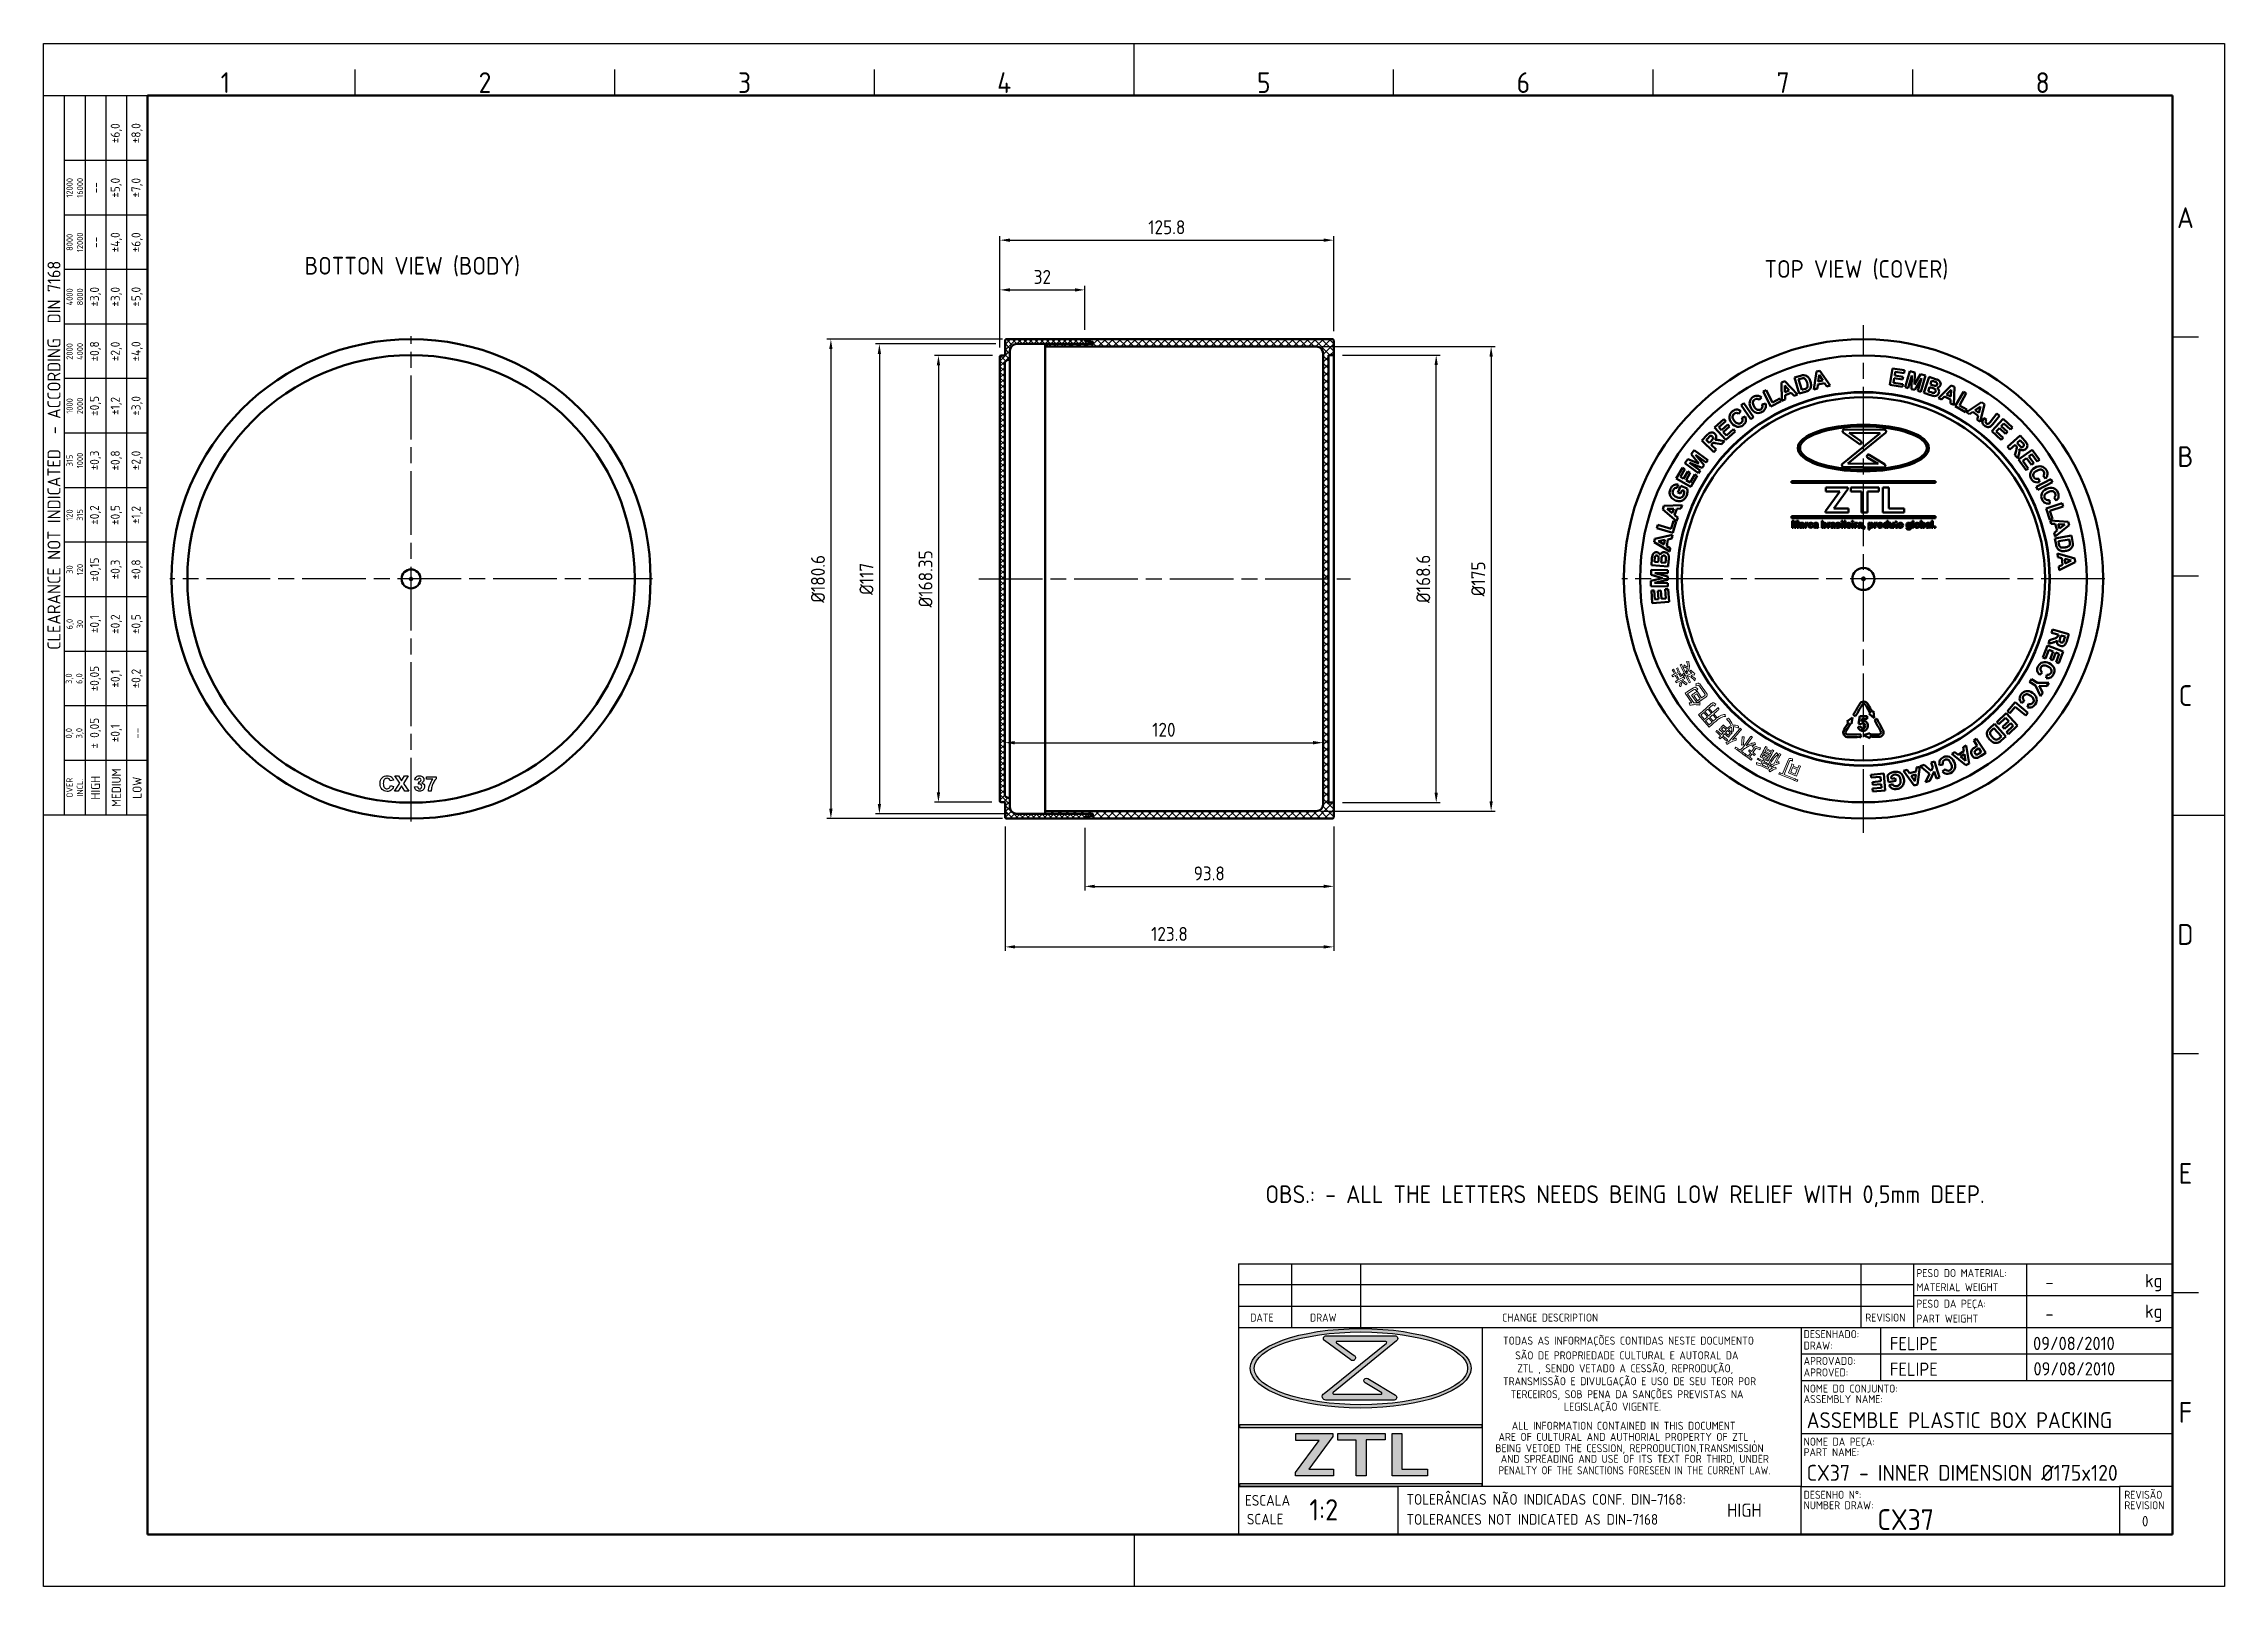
# Model space of a CAD drawing. Extents: x 0 to 822, y 0 to 581.
import ezdxf
from ezdxf.enums import TextEntityAlignment as Align

# ---------------------------------------------------------------- set-up
doc = ezdxf.new("R2010")
doc.units = 0
doc.header["$LTSCALE"] = 2
doc.linetypes.add('AM_ISO02W050', pattern=[7.5, 6, -1.5])
doc.linetypes.add('AM_ISO08W050', pattern=[18, 12, -1.5, 3, -1.5])
doc.layers.get('0').update_dxf_attribs({"linetype": 'CONTINUOUS'})
doc.layers.get('Defpoints').update_dxf_attribs({"linetype": 'CONTINUOUS'})
for name, color, linetype, lineweight in [('AM_0', 7, 'CONTINUOUS', 50), ('AM_3', 6, 'AM_ISO02W050', 25), ('AM_5', 3, 'CONTINUOUS', 25), ('AM_7', 4, 'AM_ISO08W050', 25), ('AM_8', 1, 'CONTINUOUS', 25), ('AM_BOR', 7, 'CONTINUOUS', 50)]:
    doc.layers.add(name, color=color, linetype=linetype, lineweight=lineweight)
doc.layers.add('Camada 1', color=7, linetype='CONTINUOUS')
doc.layers.add('Layer 1', color=7, linetype='CONTINUOUS')
doc.styles.add('ACISOTS', font='isocp.shx', dxfattribs={"height": 1})
doc.styles.get("Standard").update_dxf_attribs({"font": 'ISOCP.SHX'})
doc.dimstyles.new('AM_ISO', dxfattribs={"dimtxt": 3.5, "dimasz": 2.5, "dimexe": 1, "dimexo": 1, "dimgap": 1.5, "dimtad": 1, "dimdsep": 46, "dimtxsty": 'Standard', "dimcen": 0, "dimclrd": 256, "dimclre": 256, "dimclrt": 2, "dimadec": 0, "dimazin": 2, "dimtp": 0.1, "dimtm": 0.1, "dimtfac": 0.71, "dimtdec": 3, "dimtmove": 0, "dimatfit": 3, "dimfxl": 1, "dimlwd": -1, "dimlwe": -1, "dimarcsym": 0})

msp = doc.modelspace()

# ---------------------------------------------------------------- texts
at = {"layer": 'AM_0'}
for s, p in [('BOTTON VIEW (BODY)', (98.369, 494.207)), ('TOP VIEW (COVER)', (648.582, 492.98)), ('OBS.: - ALL THE LETTERS NEEDS BEING LOW RELIEF WITH 0,5mm DEEP.', (460.503, 144.398))]:
    msp.add_text(s, height=6.66667, dxfattribs=at).set_placement(p)

# ---------------------------------------------------------------- blocks, each defined once
blk = doc.blocks.new('A3 ZTL')
for p, q in [((19.57, 280.82), (19.57, 9.78)), ((401.17, 280.82), (19.57, 280.82)), ((401.17, 9.78), (401.17, 280.82)), ((19.57, 9.78), (401.17, 9.78))]:
    blk.add_line(p, q)
at = {"layer": 'AM_BOR', "color": 135, "lineweight": 25}
for p, q in [((0, 0), (0, 290.61)), ((0, 290.61), (410.96, 290.61)), ((205.48, 280.82), (205.48, 290.61)), ((410.96, 290.61), (410.96, 0)), ((58.71, 280.82), (58.71, 285.71)), ((107.63, 280.82), (107.63, 285.71)), ((156.56, 280.82), (156.56, 285.71)), ((254.4, 280.82), (254.4, 285.71)), ((303.33, 280.82), (303.33, 285.71)), ((352.25, 280.82), (352.25, 285.71)), ((3.91, 145.3), (3.91, 280.82)), ((7.83, 280.82), (7.83, 145.3)), ((11.74, 280.82), (11.74, 145.3)), ((15.66, 145.3), (15.66, 280.82)), ((19.57, 268.59), (3.91, 268.59)), ((19.57, 258.32), (3.91, 258.32)), ((19.57, 248.04), (3.91, 248.04)), ((19.57, 237.77), (3.91, 237.77)), ((406.07, 235.32), (401.17, 235.32)), ((19.57, 227.5), (3.91, 227.5)), ((19.57, 217.22), (3.91, 217.22)), ((19.57, 206.95), (3.91, 206.95)), ((19.57, 196.67), (3.91, 196.67)), ((406.07, 190.31), (401.17, 190.31)), ((19.57, 186.4), (3.91, 186.4)), ((19.57, 176.13), (3.91, 176.13)), ((19.57, 165.85), (3.91, 165.85)), ((19.57, 155.58), (3.91, 155.58)), ((401.17, 145.3), (410.96, 145.3)), ((406.07, 100.29), (401.17, 100.29)), ((406.07, 55.28), (401.17, 55.28)), ((205.48, 9.78), (205.48, 0)), ((410.96, 0), (0, 0))]:
    blk.add_line(p, q, dxfattribs=at)
blk.add_lwpolyline([(19.57, 145.3), (0, 145.3), (0, 280.82), (19.57, 280.82)], close=True, dxfattribs=at)
at = {"layer": 'AM_BOR', "color": 135, "lineweight": 25, "style": 'ACISOTS'}
for s, p in [('1', (34.25, 283.27)), ('2', (83.17, 283.27)), ('3', (132.09, 283.27)), ('4', (181.02, 283.27)), ('5', (229.94, 283.27)), ('6', (278.86, 283.27)), ('7', (327.79, 283.27)), ('8', (376.71, 283.27)), ('A', (403.62, 257.83)), ('B', (403.62, 212.82)), ('C', (403.62, 167.81)), ('D', (403.62, 122.8)), ('E', (403.62, 77.79)), ('F', (403.62, 32.78))]:
    blk.add_text(s, height=3.91, dxfattribs=at).set_placement(p, align=Align.MIDDLE)
at = {"layer": 'AM_BOR', "color": 135, "lineweight": 25, "attachment_point": 5, "rotation": 90}
for s, insert, char_height, width in [('±6,0', (13.7, 273.73), 1.712, 10.274), ('±8,0', (17.61, 273.73), 1.712, 10.274), ('12000\\P16000', (5.87, 263.45), 1.174, 10.274), ('--', (9.78, 263.45), 1.712, 10.274), ('±5,0', (13.7, 263.45), 1.712, 10.274), ('±7,0', (17.61, 263.45), 1.712, 10.274), ('8000\\P12000', (5.87, 253.18), 1.174, 10.274), ('±4,0', (13.7, 253.18), 1.712, 10.274), ('±6,0', (17.61, 253.18), 1.712, 10.274), ('--', (9.78, 253.18), 1.712, 10.274), ('{\\Fisocp.shx|c0;CLEARANCE NOT INDICATED  - ACCORDING  DIN 7168}', (1.96, 213.06), 2.4462, 135.5186), ('4000\\P8000', (5.87, 242.91), 1.174, 10.274), ('±3,0', (9.78, 242.91), 1.712, 10.274), ('±3,0', (13.7, 242.91), 1.712, 10.274), ('±5,0', (17.61, 242.91), 1.712, 10.274), ('±0,8', (9.78, 232.63), 1.712, 10.274), ('±2,0', (13.7, 232.63), 1.712, 10.274), ('±4,0', (17.61, 232.63), 1.712, 10.274), ('2000\\P4000', (5.87, 232.63), 1.174, 10.274), ('1000\\P2000', (5.87, 222.36), 1.174, 10.274), ('±0,5', (9.78, 222.36), 1.712, 10.274), ('±1,2', (13.7, 222.36), 1.712, 10.274), ('±3,0', (17.61, 222.36), 1.712, 10.274), ('±0,3', (9.78, 212.08), 1.712, 10.274), ('±0,8', (13.7, 212.08), 1.712, 10.274), ('±2,0', (17.61, 212.08), 1.712, 10.274), ('315\\P1000', (5.87, 212.08), 1.174, 10.274), ('120\\P315', (5.87, 201.81), 1.174, 10.274), ('±0,2', (9.78, 201.81), 1.712, 10.274), ('±0,5', (13.7, 201.81), 1.712, 10.274), ('±1,2', (17.61, 201.81), 1.712, 10.274), ('±0,15', (9.78, 191.54), 1.712, 10.274), ('±0,3', (13.7, 191.54), 1.712, 10.274), ('±0,8', (17.61, 191.54), 1.712, 10.274), ('30\\P120', (5.87, 191.54), 1.174, 10.274), ('6,0\\P30', (5.87, 181.26), 1.174, 10.274), ('±0,1', (9.78, 181.26), 1.712, 10.274), ('±0,2', (13.7, 181.26), 1.712, 10.274), ('±0,5', (17.61, 181.26), 1.712, 10.274), ('±0,05', (9.78, 170.99), 1.712, 10.274), ('±0,2', (17.61, 170.99), 1.712, 10.274), ('3,0\\P6,0', (5.87, 170.99), 1.174, 10.274), ('±0,1', (13.7, 170.99), 1.712, 10.274), ('0,0\\P3,0', (5.87, 160.71), 1.174, 10.274), ('± 0,05', (9.78, 160.71), 1.712, 10.274), ('\\pt4.69206;±0,1', (13.7, 160.71), 1.7123, 10.274), ('--', (17.61, 160.71), 1.712, 10.274), ('{\\Fisocp.shx|c0;OVER\\PINCL.}', (5.87, 150.44), 1.1742, 10.274), ('HIGH', (9.78, 150.44), 1.712, 10.274), ('MEDIUM', (13.7, 150.44), 1.712, 10.274), ('LOW', (17.61, 150.44), 1.712, 10.274)]:
    blk.add_mtext(s, dxfattribs=dict(at, insert=insert, char_height=char_height, width=width))
blk = doc.blocks.new('LEGENDAZTL-1')
at = {"layer": 'AM_8'}
h = blk.add_hatch(color=135, dxfattribs=at)
edge = h.paths.add_edge_path()
edge.add_ellipse((23.01, 31.29), major_axis=(20.82, 0), ratio=0.359907, start_angle=191.4592, end_angle=452.8175)
edge.add_ellipse((23.01, 31.29), major_axis=(20.82, 0), ratio=0.359907, start_angle=92.8175, end_angle=191.4592)
edge = h.paths.add_edge_path(flags=16)
edge.add_ellipse((23.07, 31.29), major_axis=(20.11, 0), ratio=0.340664, start_angle=93.067, end_angle=371.4592)
edge.add_ellipse((23.07, 31.29), major_axis=(20.11, 0), ratio=0.340664, start_angle=11.4592, end_angle=93.067)
h = blk.add_hatch(color=135, dxfattribs=at)
edge = h.paths.add_edge_path()
edge.add_line((27.86, 36.04), (16.14, 26.55))
edge.add_arc((16.46, 25.96), 0.662, 118.1409, 270)
edge.add_line((16.46, 25.3), (29.34, 25.3))
edge.add_arc((29.33, 25.79), 0.488, 271.9685, 418.9108)
edge.add_line((29.58, 26.21), (24.36, 29.35))
edge.add_arc((24.11, 28.95), 0.475, 58.6682, 238.8052)
edge.add_line((23.87, 28.54), (26.98, 26.65))
edge.add_arc((26.92, 26.56), 0.12, -90, 54.6545, ccw=False)
edge.add_line((26.92, 26.44), (17.93, 26.44))
edge.add_arc((17.96, 26.6), 0.167, 129.2364, 260.8226, ccw=False)
edge.add_line((17.86, 26.73), (29.79, 36.47))
edge.add_arc((29.47, 36.9), 0.529, 306.0702, 450)
edge.add_line((29.47, 37.43), (16.54, 37.43))
edge.add_arc((16.52, 36.92), 0.513, 87.7272, 233.7471)
edge.add_line((16.21, 36.5), (21.18, 32.86))
edge.add_arc((21.5, 33.28), 0.527, 232.4714, 414.7334)
edge.add_line((21.81, 33.71), (18.46, 36.07))
edge.add_arc((18.53, 36.2), 0.144, 90, 242.5235, ccw=False)
edge.add_line((18.53, 36.35), (27.78, 36.35))
edge.add_arc((27.75, 36.17), 0.176, -50.9964, 80.7655, ccw=False)
for points in [[(0.28, 20.1), (45.87, 20.1), (45.87, 20.7), (0.28, 20.7)], [(10.71, 11.65), (10.71, 11.05), (17.9, 11.05), (17.9, 12.32), (13.24, 12.32), (17.77, 18.44), (17.77, 19.04), (10.78, 19.04), (10.78, 17.71), (15.21, 17.71)], [(18.7, 17.78), (22.17, 17.78), (22.17, 11.05), (24.07, 11.05), (24.07, 17.84), (27.63, 17.84), (27.63, 19.04), (18.7, 19.04)], [(35.62, 11.02), (35.62, 12.32), (30.79, 12.32), (30.79, 19.04), (28.93, 19.04), (28.93, 11.02)], [(45.87, 9.6), (0.28, 9.6), (0.28, 9), (45.87, 9)]]:
    blk.add_hatch(color=135, dxfattribs=at).paths.add_polyline_path(points)
at = {"layer": 'AM_8', "color": 135}
for p, q in [((0, 51), (176, 51)), ((0, 51), (0, 0)), ((10, 51), (10, 39)), ((23, 51), (23, 39)), ((117.25, 51), (117.25, 39)), ((127.25, 39), (127.25, 51)), ((148.5, 51), (148.5, 45)), ((176, 0), (176, 51)), ((127.25, 47), (0, 47)), ((0, 43), (127.25, 43)), ((127.25, 45), (176, 45)), ((148.5, 45), (148.5, 39)), ((0, 39), (106, 39)), ((16.54, 37.43), (29.47, 37.43)), ((45.93, 39), (45.93, 9)), ((106, 39), (106, 20)), ((106, 39), (176, 39)), ((121, 39), (121, 29)), ((148.5, 39), (148.5, 29)), ((106, 34), (176, 34)), ((106, 29), (176, 29)), ((0.28, 20.1), (0.28, 20.7)), ((0.28, 20.7), (45.87, 20.7)), ((45.87, 20.7), (45.87, 20.1)), ((45.87, 20.1), (0.28, 20.1)), ((10.71, 11.65), (15.21, 17.71)), ((10.78, 17.71), (10.78, 19.04)), ((10.78, 19.04), (17.77, 19.04)), ((15.21, 17.71), (10.78, 17.71)), ((17.77, 18.44), (13.24, 12.32)), ((17.77, 19.04), (17.77, 18.44)), ((18.7, 17.78), (18.7, 19.04)), ((18.7, 19.04), (27.63, 19.04)), ((22.17, 17.78), (18.7, 17.78)), ((22.17, 11.05), (22.17, 17.78)), ((24.07, 17.84), (24.07, 11.05)), ((27.63, 17.84), (24.07, 17.84)), ((27.63, 19.04), (27.63, 17.84)), ((28.93, 11.02), (28.93, 19.04)), ((28.93, 19.04), (30.79, 19.04)), ((30.79, 19.04), (30.79, 12.32)), ((106, 20), (106, 9)), ((106, 19), (176, 19)), ((0, 9), (30, 9)), ((106, 9), (0, 9)), ((0.28, 9.6), (45.87, 9.6)), ((0.28, 9), (0.28, 9.6)), ((45.87, 9), (0.28, 9)), ((10.71, 11.05), (10.71, 11.65)), ((17.9, 11.05), (10.71, 11.05)), ((13.24, 12.32), (17.9, 12.32)), ((17.9, 12.32), (17.9, 11.05)), ((24.07, 11.05), (22.17, 11.05)), ((35.62, 11.02), (28.93, 11.02)), ((30, 9), (30, 0)), ((30.79, 12.32), (35.62, 12.32)), ((35.62, 12.32), (35.62, 11.02)), ((45.87, 9.6), (45.87, 9)), ((106, 0), (106, 9)), ((106, 9), (166, 9)), ((176, 9), (166, 9)), ((166, 9), (166, 0)), ((0, 0), (176, 0))]:
    blk.add_line(p, q, dxfattribs=at)
blk.add_lwpolyline([(16.54, 37.43), (29.47, 37.43, -0.726075), (29.79, 36.47), (17.86, 26.73, 0.646844), (17.93, 26.44), (26.92, 26.44, 0.730915), (26.98, 26.65), (23.87, 28.54, -1.001197), (24.36, 29.35), (29.58, 26.21, -0.746343), (29.34, 25.3), (16.46, 25.3, -0.780296), (16.14, 26.55), (27.86, 36.04, 0.647932), (27.78, 36.35), (18.53, 36.35, 0.78497), (18.46, 36.07), (21.81, 33.71, -1.019937), (21.18, 32.86), (16.21, 36.5, -0.740095), (16.54, 37.43, -0.257794)], format="xyb", dxfattribs=at)
for centre, major_axis, ratio in [((23.01, 31.29), (-20.82, 0), 0.359907), ((23.07, 31.29), (-20.11, 0), 0.340664)]:
    blk.add_ellipse(centre, major_axis=major_axis, ratio=ratio, dxfattribs=at)
for s, height, p in [('PESO DO MATERIAL:', 1.5, (127.75, 48.48)), ('MATERIAL WEIGHT', 1.5, (127.75, 45.82)), ('kg', 2.5, (170.83, 46.56)), ('DATE', 1.5, (2.22, 40.09)), ('DRAW', 1.5, (13.48, 40.09)), ('CHANGE DESCRIPTION', 1.5, (49.68, 40.09)), ('REVISION', 1.5, (118.12, 40.09)), ('PESO DA PEÇA:', 1.5, (127.75, 42.71)), ('PART WEIGHT', 1.5, (127.75, 39.91)), ('kg', 2.5, (170.83, 40.79)), ('TODAS AS INFORMAÇÕES CONTIDAS NESTE DOCUMENTO', 1.5, (49.85, 35.75)), ('DESENHADO:', 1.5, (106.5, 36.98)), ('SÃO DE PROPRIEDADE CULTURAL E AUTORAL DA', 1.5, (52.14, 32.98)), ('APROVADO:', 1.5, (106.5, 31.93)), ('DRAW:', 1.5, (106.5, 34.82)), ('TRANSMISSÃO E DIVULGAÇÃO E USO DE SEU TEOR POR', 1.5, (49.85, 28.1)), ('ZTL , SENDO VETADO A CESSÃO, REPRODUÇÃO,', 1.5, (52.53, 30.54)), ('APROVED:', 1.5, (106.5, 29.77)), ('TERCEIROS, SOB PENA DA SANÇÕES PREVISTAS NA', 1.5, (51.3, 25.66)), ('LEGISLAÇÃO VIGENTE.', 1.5, (61.33, 23.31)), ('ASSEMBLY NAME:', 1.5, (106.5, 24.74)), ('NOME DO CONJUNTO:', 1.5, (106.5, 26.72)), ('ALL INFORMATION CONTAINED IN THIS DOCUMENT', 1.5, (51.5, 19.72)), ('BEING VETOED THE CESSION, REPRODUCTION,TRANSMISSION', 1.5, (48.41, 15.49)), ('ARE OF CULTURAL AND AUTHORIAL PROPERTY OF ZTL ,', 1.5, (49, 17.62)), ('NOME DA PEÇA:', 1.5, (106.5, 16.72)), ('AND SPREADING AND USE OF ITS TEXT FOR THIRD, UNDER', 1.5, (49.42, 13.49)), ('PART NAME:', 1.5, (106.5, 14.74)), ('TOLERÂNCIAS NÃO INDICADAS CONF. DIN-7168:', 2, (31.66, 5.6)), ('DESENHO N%%d:', 1.5, (106.5, 6.72)), ('REVISÃO', 1.5, (166.93, 6.72)), ('ESCALA', 2, (1.21, 5.42)), ('NUMBER DRAW:', 1.5, (106.5, 4.74)), ('REVISION', 1.5, (166.93, 4.74)), ('SCALE', 2, (1.57, 1.88)), ('TOLERANCES NOT INDICATED AS DIN-7168', 2, (31.66, 1.83))]:
    blk.add_text(s, height=height, dxfattribs=at).set_placement(p)
at = {"layer": 'AM_8', "color": 135, "width": 0.95}
blk.add_text('PENALTY OF THE SANCTIONS FORESEEN IN THE CURRENT LAW.', height=1.5, dxfattribs=at).set_placement((48.99, 11.32))
at = {"layer": 'AM_8', "color": 135}
for tag, p in [('PESO1', (152.06, 47.53)), ('PESO', (152.06, 41.58))]:
    blk.add_attdef(tag, text='', height=2.5, dxfattribs=at).set_placement(p, align=Align.MIDDLE_LEFT)
for tag, p, height in [('DESN.', (122.75, 34.7), 2.5), ('DATADES', (149.73, 34.73), 2.5), ('APROV', (122.75, 29.87), 2.5), ('DATAAPROV', (149.81, 29.95), 2.5), ('CONJUNTO', (107.07, 20.02), 3), ('PEÇA', (107.07, 10.1), 3), ('NºDESENHO', (120.41, 0.84), 3.91)]:
    blk.add_attdef(tag, p, '', height=height, dxfattribs=at)
at = {"layer": 'AM_8', "color": 135, "style": 'ACISOTS'}
for tag, p, height in [('GEN-TITLE-SCA{12.7}', (13.36, 2.64), 4), ('GEN-TITLE-DWG{30.6}', (92.5, -2.65), 2)]:
    blk.add_attdef(tag, p, '', height=height, dxfattribs=at)
at = {"layer": 'AM_8', "color": 135}
for tag, height, p in [('TOL.N.IND', 2.5, (95.33, 4.56)), ('REV.', 1.96, (170.86, 2.49))]:
    blk.add_attdef(tag, text='', height=height, dxfattribs=at).set_placement(p, align=Align.MIDDLE_CENTER)
blk = doc.blocks.new('*D31')
at = {"layer": 'AM_5'}
for p, q in [((360.42, 466.73), (360.42, 489.94)), ((364.17, 488.44), (388.67, 488.44)), ((392.42, 473.36), (392.42, 489.94))]:
    blk.add_line(p, q, dxfattribs=at)
for points in [[(364.17, 489.06), (364.17, 487.81), (360.42, 488.44)], [(388.67, 489.06), (388.67, 487.81), (392.42, 488.44)]]:
    blk.add_solid(points, dxfattribs=at)
at = {"layer": 'Defpoints', "color": 0}
for p in [(392.42, 488.44), (392.42, 471.86), (360.42, 465.23)]:
    blk.add_point(p, dxfattribs=at)
at = {"layer": 'AM_5', "color": 3, "insert": (376.42, 493.31), "char_height": 5.25, "attachment_point": 5}
blk.add_mtext('32', dxfattribs=at)
blk = doc.blocks.new('*D32')
at = {"layer": 'AM_5'}
for p, q in [((360.42, 466.73), (360.42, 508.67)), ((364.17, 507.17), (482.47, 507.17)), ((486.22, 472.86), (486.22, 508.67))]:
    blk.add_line(p, q, dxfattribs=at)
for points in [[(364.17, 507.79), (364.17, 506.54), (360.42, 507.17)], [(482.47, 507.79), (482.47, 506.54), (486.22, 507.17)]]:
    blk.add_solid(points, dxfattribs=at)
at = {"layer": 'Defpoints', "color": 0}
for p in [(486.22, 507.17), (486.22, 471.36), (360.42, 465.23)]:
    blk.add_point(p, dxfattribs=at)
at = {"layer": 'AM_5', "color": 3, "insert": (423.32, 512.04), "char_height": 5.25, "attachment_point": 5}
blk.add_mtext('125.8', dxfattribs=at)
blk = doc.blocks.new('*D33')
at = {"layer": 'AM_5'}
for p, q in [((362.22, 327.63), (362.22, 316.35)), ((482.22, 327.63), (482.22, 316.35)), ((365.97, 317.85), (478.47, 317.85))]:
    blk.add_line(p, q, dxfattribs=at)
for points in [[(365.97, 318.47), (365.97, 317.22), (362.22, 317.85)], [(478.47, 318.47), (478.47, 317.22), (482.22, 317.85)]]:
    blk.add_solid(points, dxfattribs=at)
at = {"layer": 'Defpoints', "color": 0}
for p in [(362.22, 329.13), (482.22, 329.13), (482.22, 317.85)]:
    blk.add_point(p, dxfattribs=at)
at = {"layer": 'AM_5', "color": 3, "insert": (422.22, 322.72), "char_height": 5.25, "attachment_point": 5}
blk.add_mtext('120', dxfattribs=at)
blk = doc.blocks.new('*D34')
at = {"layer": 'AM_5'}
for p, q in [((392.42, 285.76), (392.42, 262.22)), ((486.22, 286.26), (486.22, 262.22)), ((396.17, 263.72), (482.47, 263.72))]:
    blk.add_line(p, q, dxfattribs=at)
for points in [[(396.17, 264.35), (396.17, 263.1), (392.42, 263.72)], [(482.47, 264.35), (482.47, 263.1), (486.22, 263.72)]]:
    blk.add_solid(points, dxfattribs=at)
at = {"layer": 'Defpoints', "color": 0}
for p in [(486.22, 287.76), (392.42, 287.26), (486.22, 263.72)]:
    blk.add_point(p, dxfattribs=at)
at = {"layer": 'AM_5', "color": 3, "insert": (439.32, 268.6), "char_height": 5.25, "attachment_point": 5}
blk.add_mtext('93.8', dxfattribs=at)
blk = doc.blocks.new('*D35')
at = {"layer": 'AM_5'}
for p, q in [((362.42, 286.26), (362.42, 239.42)), ((486.22, 286.26), (486.22, 239.42)), ((366.17, 240.92), (482.47, 240.92))]:
    blk.add_line(p, q, dxfattribs=at)
for points in [[(366.17, 241.55), (366.17, 240.3), (362.42, 240.92)], [(482.47, 241.55), (482.47, 240.3), (486.22, 240.92)]]:
    blk.add_solid(points, dxfattribs=at)
at = {"layer": 'Defpoints', "color": 0}
for p in [(362.42, 287.76), (486.22, 287.76), (486.22, 240.92)]:
    blk.add_point(p, dxfattribs=at)
at = {"layer": 'AM_5', "color": 3, "insert": (424.32, 245.8), "char_height": 5.25, "attachment_point": 5}
blk.add_mtext('123.8', dxfattribs=at)
blk = doc.blocks.new('*D36')
at = {"layer": 'AM_5'}
for p, q in [((481.22, 467.06), (547.06, 467.06)), ((545.56, 463.31), (545.56, 295.81)), ((481.22, 292.06), (547.06, 292.06))]:
    blk.add_line(p, q, dxfattribs=at)
for points in [[(544.94, 463.31), (546.19, 463.31), (545.56, 467.06)], [(544.94, 295.81), (546.19, 295.81), (545.56, 292.06)]]:
    blk.add_solid(points, dxfattribs=at)
at = {"layer": 'Defpoints', "color": 0}
for p in [(479.72, 467.06), (479.72, 292.06), (545.56, 292.06)]:
    blk.add_point(p, dxfattribs=at)
at = {"layer": 'AM_5', "color": 3, "insert": (540.69, 379.56), "char_height": 5.25, "attachment_point": 5, "rotation": 90}
blk.add_mtext('%%C175', dxfattribs=at)
blk = doc.blocks.new('*D37')
at = {"layer": 'AM_5'}
for p, q in [((489.52, 463.86), (526.36, 463.86)), ((524.86, 299.01), (524.86, 460.11)), ((489.52, 295.26), (526.36, 295.26))]:
    blk.add_line(p, q, dxfattribs=at)
for points in [[(524.23, 460.11), (525.48, 460.11), (524.86, 463.86)], [(524.23, 299.01), (525.48, 299.01), (524.86, 295.26)]]:
    blk.add_solid(points, dxfattribs=at)
at = {"layer": 'Defpoints', "color": 0}
for p in [(488.02, 463.86), (524.86, 463.86), (488.02, 295.26)]:
    blk.add_point(p, dxfattribs=at)
at = {"layer": 'AM_5', "color": 3, "insert": (519.98, 379.56), "char_height": 5.25, "attachment_point": 5, "rotation": 90}
blk.add_mtext('%%C168.6', dxfattribs=at)
blk = doc.blocks.new('*D38')
at = {"layer": 'AM_5'}
for p, q in [((357.65, 463.73), (335.76, 463.73)), ((337.26, 459.98), (337.26, 299.13)), ((357.42, 295.38), (335.76, 295.38))]:
    blk.add_line(p, q, dxfattribs=at)
for points in [[(336.63, 459.98), (337.88, 459.98), (337.26, 463.73)], [(336.63, 299.13), (337.88, 299.13), (337.26, 295.38)]]:
    blk.add_solid(points, dxfattribs=at)
at = {"layer": 'Defpoints', "color": 0}
for p in [(359.15, 463.73), (337.26, 295.38), (358.92, 295.38)]:
    blk.add_point(p, dxfattribs=at)
at = {"layer": 'AM_5', "color": 3, "insert": (332.38, 379.56), "char_height": 5.25, "attachment_point": 5, "rotation": 90}
blk.add_mtext('%%C168.35', dxfattribs=at)
blk = doc.blocks.new('*D39')
at = {"layer": 'AM_5'}
for p, q in [((358.92, 468.06), (313.5, 468.06)), ((315, 464.31), (315, 294.81)), ((363.22, 291.06), (313.5, 291.06))]:
    blk.add_line(p, q, dxfattribs=at)
for points in [[(314.38, 464.31), (315.63, 464.31), (315, 468.06)], [(314.38, 294.81), (315.63, 294.81), (315, 291.06)]]:
    blk.add_solid(points, dxfattribs=at)
at = {"layer": 'Defpoints', "color": 0}
for p in [(360.42, 468.06), (315, 291.06), (364.72, 291.06)]:
    blk.add_point(p, dxfattribs=at)
at = {"layer": 'AM_5', "color": 3, "insert": (310.13, 379.56), "char_height": 5.25, "attachment_point": 5, "rotation": 90}
blk.add_mtext('%%C117', dxfattribs=at)
blk = doc.blocks.new('*D40')
at = {"layer": 'AM_5'}
for p, q in [((361.42, 469.86), (295.22, 469.86)), ((296.72, 466.11), (296.72, 293.01)), ((361.42, 289.26), (295.22, 289.26))]:
    blk.add_line(p, q, dxfattribs=at)
for points in [[(296.09, 466.11), (297.34, 466.11), (296.72, 469.86)], [(296.09, 293.01), (297.34, 293.01), (296.72, 289.26)]]:
    blk.add_solid(points, dxfattribs=at)
at = {"layer": 'Defpoints', "color": 0}
for p in [(362.92, 469.86), (296.72, 289.26), (362.92, 289.26)]:
    blk.add_point(p, dxfattribs=at)
at = {"layer": 'AM_5', "color": 3, "insert": (291.84, 379.56), "char_height": 5.25, "attachment_point": 5, "rotation": 90}
blk.add_mtext('%%C180.6', dxfattribs=at)

# ---------------------------------------------------------------- dimensions: what is measured, and where the dimension line sits
at = {"layer": 'AM_5'}
for base, p1, p2, picture, middle in [((486.221, 507.169), (360.421, 465.232), (486.221, 471.357), '*D32', (423.321, 512.044)), ((392.421, 488.438), (360.421, 465.232), (392.421, 471.857), '*D31', (376.421, 493.313)), ((482.221, 317.845), (362.221, 329.129), (482.221, 329.129), '*D33', (422.221, 322.721)), ((486.221, 240.921), (362.421, 287.757), (486.221, 287.757), '*D35', (424.321, 245.796)), ((486.221, 263.724), (392.421, 287.257), (486.221, 287.757), '*D34', (439.321, 268.599))]:
    dim = msp.add_linear_dim(base=base, p1=p1, p2=p2, dimstyle='AM_ISO', override={"dimscale": 1.5, "dimclrt": 3, "dimadec": 2, "dimtp": 0, "dimtm": 0.12, "dimtdec": 2}, dxfattribs=at)
    dim.commit()
    dim.dimension.update_dxf_attribs({"geometry": picture, "text_midpoint": middle})
for base, p1, p2, text, picture, middle in [((296.715, 289.257), (362.921, 469.857), (362.921, 289.257), '%%C180.6', '*D40', (291.84, 379.557)), ((315.002, 291.057), (360.421, 468.057), (364.721, 291.057), '%%C117', '*D39', (310.127, 379.557)), ((337.259, 295.382), (359.147, 463.732), (358.921, 295.382), '%%C168.35', '*D38', (332.384, 379.557)), ((545.561, 292.057), (479.721, 467.057), (479.721, 292.057), '%%C175', '*D36', (540.686, 379.557)), ((524.855, 463.857), (488.021, 295.257), (488.021, 463.857), '%%C168.6', '*D37', (519.98, 379.557))]:
    dim = msp.add_linear_dim(base=base, p1=p1, p2=p2, angle=90, text=text, dimstyle='AM_ISO', override={"dimscale": 1.5, "dimclrt": 3, "dimadec": 2, "dimtp": 0, "dimtm": 0.12, "dimtdec": 2}, dxfattribs=at)
    dim.commit()
    dim.dimension.update_dxf_attribs({"geometry": picture, "text_midpoint": middle})

# ---------------------------------------------------------------- hatches: boundary and pattern name
at = {"layer": 'AM_3'}
h = msp.add_hatch(dxfattribs=at)
h.set_pattern_fill('ANSI31', color=256, scale=15, style=0)
h.paths.add_polyline_path([(78.278, 102.972), (76.724, 102.972), (76.724, 95.972), (83.474, 95.972), (83.474, 99.972, -0.2679492)])
h.paths.add_polyline_path([(83.474, 63.972), (76.724, 63.972), (76.724, 56.972), (78.278, 56.972, -0.2679492), (83.474, 59.972)])
h = msp.add_hatch(dxfattribs=at)
h.set_pattern_fill('ANSI31', color=256, scale=15, style=0)
h.paths.add_polyline_path([(86.474, 95.972), (90.224, 99.722), (90.224, 102.972), (88.671, 102.972, -0.2679492), (83.474, 99.972), (83.474, 95.972)])
h.paths.add_polyline_path([(90.224, 56.972), (90.224, 60.222), (86.474, 63.972), (83.474, 63.972), (83.474, 59.972, -0.2679492), (88.671, 56.972)])
at = {"layer": 'AM_8'}
h = msp.add_hatch(dxfattribs=at)
h.set_pattern_fill('_U', color=256, scale=1.5, angle=135, style=0, double=1, pattern_type=0)
h.set_pattern_definition([(135, (243.7779, 64.9816), (-1.06066, -1.06066), []), (225, (243.7779, 64.9816), (1.06066, -1.06066), [])])
edge = h.paths.add_edge_path()
edge.add_line((362.921, 289.257), (392.421, 289.257))
edge.add_line((392.421, 289.257), (392.421, 289.776))
edge.add_arc((392.621, 289.776), 0.2, 95.710593, 180, ccw=False)
edge.add_line((392.601, 289.975), (395.241, 290.239))
edge.add_arc((395.221, 290.438), 0.2, 275.710593, 360)
edge.add_line((395.421, 290.438), (395.421, 290.857))
edge.add_arc((395.221, 290.857), 0.2, 360, 450)
edge.add_line((395.221, 291.057), (366.721, 291.057))
edge.add_arc((366.721, 293.557), 2.5, 180, 270, ccw=False)
edge.add_line((364.221, 293.557), (364.221, 296.557))
edge.add_arc((363.721, 296.557), 0.5, 360, 450)
edge.add_arc((363.721, 298.557), 1.5, 180, 270, ccw=False)
edge.add_line((362.221, 298.557), (362.221, 460.557))
edge.add_arc((363.721, 460.557), 1.5, 90, 180, ccw=False)
edge.add_arc((363.721, 462.557), 0.5, 270, 360)
edge.add_line((364.221, 462.557), (364.221, 465.557))
edge.add_arc((366.721, 465.557), 2.5, 90, 180, ccw=False)
edge.add_line((366.721, 468.057), (395.221, 468.057))
edge.add_arc((395.221, 468.257), 0.2, 270, 360)
edge.add_line((395.421, 468.257), (395.421, 468.676))
edge.add_arc((395.221, 468.676), 0.2, 360, 444.289407)
edge.add_line((395.241, 468.875), (392.601, 469.139))
edge.add_arc((392.621, 469.338), 0.2, 180, 264.289407, ccw=False)
edge.add_line((392.421, 469.338), (392.421, 469.857))
edge.add_line((392.421, 469.857), (362.921, 469.857))
edge.add_arc((362.921, 469.357), 0.5, 450, 540)
edge.add_line((362.421, 469.357), (362.421, 463.932))
edge.add_arc((362.221, 463.932), 0.2, 270, 360, ccw=False)
edge.add_line((362.221, 463.732), (360.921, 463.732))
edge.add_arc((360.921, 463.232), 0.5, 90, 180)
edge.add_line((360.421, 463.232), (360.421, 295.882))
edge.add_arc((360.921, 295.882), 0.5, 180, 270)
edge.add_line((360.921, 295.382), (362.221, 295.382))
edge.add_arc((362.221, 295.182), 0.2, 360, 450, ccw=False)
edge.add_line((362.421, 295.182), (362.421, 289.757))
edge.add_arc((362.921, 289.757), 0.5, 180, 270)
h = msp.add_hatch(dxfattribs=at)
h.set_pattern_fill('_U', color=256, scale=2, angle=45, style=0, double=1, pattern_type=0)
h.set_pattern_definition([(45, (9.645, 0), (-1.4142136, 1.4142136), []), (135, (9.645, 0), (-1.4142136, -1.4142136), [])])
edge = h.paths.add_edge_path()
edge.add_arc((392.621, 469.338), 0.2, 180, 264.289407)
edge.add_line((392.601, 469.139), (395.241, 468.875))
edge.add_line((395.241, 468.875), (395.331, 468.866))
edge.add_arc((395.321, 468.767), 0.1, 0, 84.289407, ccw=False)
edge.add_line((395.421, 468.767), (395.421, 468.676))
edge.add_line((395.421, 468.676), (395.421, 468.157))
edge.add_arc((395.321, 468.157), 0.1, -89.681693, 0, ccw=False)
edge.add_line((395.321, 468.057), (377.669, 467.959))
edge.add_arc((377.671, 467.709), 0.25, 90.318307, 180)
edge.add_line((377.421, 467.709), (377.421, 467.307))
edge.add_arc((377.671, 467.307), 0.25, 180, 270)
edge.add_line((377.671, 467.057), (479.721, 467.057))
edge.add_arc((479.721, 464.557), 2.5, 0, 90, ccw=False)
edge.add_line((482.221, 464.557), (482.221, 294.557))
edge.add_arc((479.721, 294.557), 2.5, 270, 360, ccw=False)
edge.add_line((479.721, 292.057), (377.671, 292.057))
edge.add_arc((377.671, 291.807), 0.25, 90, 180)
edge.add_line((377.421, 291.807), (377.421, 291.406))
edge.add_arc((377.671, 291.406), 0.25, 180, 269.681693)
edge.add_line((377.669, 291.156), (395.321, 291.058))
edge.add_arc((395.321, 290.958), 0.1, 0, 89.681693, ccw=False)
edge.add_line((395.421, 290.958), (395.421, 290.857))
edge.add_line((395.421, 290.857), (395.421, 290.438))
edge.add_line((395.421, 290.438), (395.421, 290.348))
edge.add_arc((395.321, 290.348), 0.1, -84.289407, 0, ccw=False)
edge.add_line((395.331, 290.248), (395.241, 290.239))
edge.add_line((395.241, 290.239), (392.601, 289.975))
edge.add_arc((392.621, 289.776), 0.2, 95.710593, 180)
edge.add_line((392.421, 289.776), (392.421, 289.257))
edge.add_line((392.421, 289.257), (485.721, 289.257))
edge.add_arc((485.721, 289.757), 0.5, 270, 360)
edge.add_line((486.221, 289.757), (486.221, 295.057))
edge.add_arc((486.021, 295.057), 0.2, 0, 90)
edge.add_line((486.021, 295.257), (484.421, 295.257))
edge.add_arc((484.421, 295.457), 0.2, 180, 270, ccw=False)
edge.add_line((484.221, 295.457), (484.221, 463.657))
edge.add_arc((484.421, 463.657), 0.2, 90, 180, ccw=False)
edge.add_line((484.421, 463.857), (486.021, 463.857))
edge.add_arc((486.021, 464.057), 0.2, 270, 360)
edge.add_line((486.221, 464.057), (486.221, 469.357))
edge.add_arc((485.721, 469.357), 0.5, 0, 90)
edge.add_line((485.721, 469.857), (392.421, 469.857))
edge.add_line((392.421, 469.857), (392.421, 469.338))

# ---------------------------------------------------------------- linework, layer by layer
at = {"layer": 'AM_0'}
for p, q in [((362.421, 463.932), (362.421, 469.357)), ((392.421, 469.857), (362.921, 469.857)), ((392.421, 469.857), (392.421, 469.338)), ((392.421, 469.857), (485.721, 469.857)), ((392.421, 469.338), (392.421, 469.857)), ((392.601, 469.139), (395.331, 468.866)), ((395.241, 468.875), (392.601, 469.139)), ((395.421, 468.767), (395.421, 468.157)), ((395.421, 468.676), (395.421, 468.257)), ((486.221, 464.057), (486.221, 469.357)), ((360.421, 295.882), (360.421, 463.232)), ((360.921, 463.732), (362.221, 463.732)), ((362.221, 460.557), (362.221, 298.557)), ((363.721, 462.057), (363.721, 462.057)), ((364.221, 462.557), (364.221, 465.557)), ((364.221, 296.557), (364.221, 462.557)), ((395.221, 468.057), (366.721, 468.057)), ((377.421, 467.709), (377.421, 467.307)), ((377.421, 291.807), (377.421, 467.307)), ((395.321, 468.057), (377.669, 467.959)), ((377.671, 467.057), (479.721, 467.057)), ((482.221, 294.557), (482.221, 464.557)), ((484.221, 463.657), (484.221, 295.457)), ((484.421, 463.857), (486.021, 463.857)), ((486.221, 464.057), (486.221, 295.057)), ((363.721, 297.057), (363.721, 297.057)), ((364.221, 296.557), (364.221, 293.557)), ((360.921, 295.382), (362.221, 295.382)), ((362.421, 295.182), (362.421, 289.757)), ((392.421, 289.257), (362.921, 289.257)), ((395.221, 291.057), (366.721, 291.057)), ((377.421, 291.406), (377.421, 291.807)), ((395.321, 291.058), (377.669, 291.156)), ((377.671, 292.057), (479.721, 292.057)), ((392.421, 289.776), (392.421, 289.257)), ((392.421, 289.257), (392.421, 289.776)), ((392.421, 289.257), (485.721, 289.257)), ((392.601, 289.975), (395.331, 290.248)), ((395.241, 290.239), (392.601, 289.975)), ((395.421, 290.348), (395.421, 290.958)), ((395.421, 290.438), (395.421, 290.857)), ((484.421, 295.257), (486.021, 295.257)), ((486.221, 295.057), (486.221, 289.757))]:
    msp.add_line(p, q, dxfattribs=at)
for centre, radius in [((138.474, 379.557), 90.3), ((685.884, 379.557), 90.3), ((138.474, 379.557), 84.3), ((685.884, 379.557), 84.175), ((138.474, 379.557), 3.572), ((138.474, 379.557), 0.469)]:
    msp.add_circle(centre, radius, dxfattribs=at)
for centre, radius, start, end in [((362.921, 469.357), 0.5, 90, 180), ((392.621, 469.338), 0.2, 180, 264.289407), ((392.621, 469.338), 0.2, 180, 264.289407), ((395.221, 468.676), 0.2, 0, 84.289407), ((395.321, 468.767), 0.1, 0, 84.289407), ((485.721, 469.357), 0.5, 0, 90), ((360.921, 463.232), 0.5, 90, 180), ((362.221, 463.932), 0.2, 270, 0), ((363.721, 460.557), 1.5, 90, 180), ((363.721, 462.557), 0.5, 270, 0), ((366.721, 465.557), 2.5, 90, 180), ((377.671, 467.709), 0.25, 90.318307, 180), ((377.671, 467.307), 0.25, 180, 270), ((395.221, 468.257), 0.2, 270, 0), ((395.321, 468.157), 0.1, 270.318307, 0), ((479.721, 464.557), 2.5, 0, 90), ((484.421, 463.657), 0.2, 90, 180), ((486.021, 464.057), 0.2, 270, 0), ((363.721, 298.557), 1.5, 180, 270), ((363.721, 296.557), 0.5, 0, 90), ((360.921, 295.882), 0.5, 180, 270), ((362.221, 295.182), 0.2, 0, 90), ((362.921, 289.757), 0.5, 180, 270), ((366.721, 293.557), 2.5, 180, 270), ((377.671, 291.807), 0.25, 90, 180), ((377.671, 291.406), 0.25, 180, 269.681693), ((392.621, 289.776), 0.2, 95.710593, 180), ((392.621, 289.776), 0.2, 95.710593, 180), ((395.221, 290.857), 0.2, 0, 90), ((395.221, 290.438), 0.2, 275.710593, 0), ((395.321, 290.958), 0.1, 0, 89.681693), ((395.321, 290.348), 0.1, 275.710593, 0), ((479.721, 294.557), 2.5, 270, 0), ((484.421, 295.457), 0.2, 180, 270), ((485.721, 289.757), 0.5, 270, 0), ((486.021, 295.057), 0.2, 0, 90)]:
    msp.add_arc(centre, radius, start, end, dxfattribs=at)
for major_axis, ratio, start_param, end_param in [((68.434, 0), 0.9999764, 4.712389, 10.9955743), ((-4.164, 0), 0.9999679, 3.1415927, 9.424778), ((-0.547, 0), 0.9999679, 3.1415927, 9.424778)]:
    msp.add_ellipse((685.884, 379.557), major_axis=major_axis, ratio=ratio, start_param=start_param, end_param=end_param, dxfattribs=at)
at = {"layer": 'AM_0', "color": 7}
for points in [[(655.034, 453.498), (655.034, 453.498), (656.29, 454.005), (656.29, 454.005)], [(655.12, 446.695), (655.12, 446.695), (655.034, 453.498), (655.034, 453.498)], [(657.893, 450.52), (657.893, 450.52), (656.202, 452.374), (656.202, 452.374)], [(656.202, 452.374), (656.202, 452.374), (656.289, 449.872), (656.289, 449.872)], [(656.29, 454.005), (656.29, 454.005), (661.018, 449.078), (661.018, 449.078)], [(659.941, 455.445), (659.941, 455.445), (662.19, 456.09), (662.19, 456.09)], [(661.688, 449.351), (661.688, 449.351), (659.941, 455.445), (659.941, 455.445)], [(662.019, 454.925), (662.019, 454.925), (661.467, 454.766), (661.467, 454.766)], [(661.467, 454.766), (661.467, 454.766), (662.624, 450.731), (662.624, 450.731)], [(663.046, 455.156), (662.863, 455.147), (662.521, 455.069), (662.019, 454.925)], [(662.19, 456.09), (662.696, 456.235), (663.093, 456.308), (663.382, 456.306)], [(663.698, 455.033), (663.507, 455.132), (663.29, 455.172), (663.046, 455.156)], [(663.382, 456.306), (663.77, 456.304), (664.13, 456.204), (664.461, 456.008)], [(664.216, 454.543), (664.06, 454.771), (663.888, 454.935), (663.698, 455.033)], [(664.652, 453.495), (664.517, 453.966), (664.371, 454.314), (664.216, 454.543)], [(664.461, 456.008), (664.794, 455.813), (665.082, 455.539), (665.327, 455.189)], [(664.847, 452.342), (664.852, 452.638), (664.787, 453.024), (664.652, 453.495)], [(664.694, 451.661), (664.792, 451.818), (664.842, 452.046), (664.847, 452.342)], [(665.327, 455.189), (665.571, 454.836), (665.775, 454.376), (665.939, 453.804)], [(666.124, 452.454), (666.099, 451.967), (665.985, 451.546), (665.78, 451.191)], [(665.939, 453.804), (666.083, 453.303), (666.144, 452.853), (666.124, 452.454)], [(695.784, 452.616), (695.784, 452.616), (696.776, 458.877), (696.776, 458.877)], [(700.546, 451.862), (700.546, 451.862), (695.784, 452.616), (695.784, 452.616)], [(696.776, 458.877), (696.776, 458.877), (701.418, 458.142), (701.418, 458.142)], [(697.486, 455.176), (697.486, 455.176), (697.216, 453.471), (697.216, 453.471)], [(697.216, 453.471), (697.216, 453.471), (700.713, 452.918), (700.713, 452.918)], [(700.629, 454.678), (700.629, 454.678), (697.486, 455.176), (697.486, 455.176)], [(697.872, 457.617), (697.872, 457.617), (697.653, 456.23), (697.653, 456.23)], [(697.653, 456.23), (697.653, 456.23), (700.796, 455.732), (700.796, 455.732)], [(701.25, 457.082), (701.25, 457.082), (697.872, 457.617), (697.872, 457.617)], [(700.713, 452.918), (700.713, 452.918), (700.546, 451.862), (700.546, 451.862)], [(700.796, 455.732), (700.796, 455.732), (700.629, 454.678), (700.629, 454.678)], [(701.418, 458.142), (701.418, 458.142), (701.25, 457.082), (701.25, 457.082)], [(701.657, 451.747), (701.657, 451.747), (703.405, 457.841), (703.405, 457.841)], [(704.175, 456.217), (704.175, 456.217), (702.8, 451.42), (702.8, 451.42)], [(703.405, 457.841), (703.405, 457.841), (705.246, 457.313), (705.246, 457.313)], [(704.006, 451.074), (704.006, 451.074), (704.175, 456.217), (704.175, 456.217)], [(705.246, 457.313), (705.246, 457.313), (705.16, 452.839), (705.16, 452.839)], [(705.16, 452.839), (705.16, 452.839), (707.444, 456.682), (707.444, 456.682)], [(707.776, 455.184), (707.776, 455.184), (705.19, 450.734), (705.19, 450.734)], [(706.401, 450.387), (706.401, 450.387), (707.776, 455.184), (707.776, 455.184)], [(707.444, 456.682), (707.444, 456.682), (709.29, 456.153), (709.29, 456.153)], [(709.29, 456.153), (709.29, 456.153), (707.543, 450.06), (707.543, 450.06)], [(708.694, 449.595), (708.694, 449.595), (710.652, 455.623), (710.652, 455.623)], [(710.652, 455.623), (710.652, 455.623), (713.063, 454.84), (713.063, 454.84)], [(711.545, 454.224), (711.545, 454.224), (711.092, 452.83), (711.092, 452.83)], [(711.092, 452.83), (711.092, 452.83), (711.889, 452.571), (711.889, 452.571)], [(712.244, 453.997), (712.244, 453.997), (711.545, 454.224), (711.545, 454.224)], [(711.889, 452.571), (712.364, 452.417), (712.661, 452.328), (712.78, 452.305)], [(713.277, 453.638), (713.161, 453.691), (712.817, 453.811), (712.244, 453.997)], [(712.78, 452.305), (712.996, 452.261), (713.183, 452.279), (713.341, 452.36)], [(713.063, 454.84), (713.54, 454.685), (713.89, 454.55), (714.111, 454.433)], [(713.668, 453.278), (713.602, 453.428), (713.472, 453.548), (713.277, 453.638)], [(713.341, 452.36), (713.5, 452.441), (713.61, 452.578), (713.673, 452.774)], [(713.673, 452.774), (713.734, 452.96), (713.732, 453.128), (713.668, 453.278)], [(714.111, 454.433), (714.333, 454.318), (714.515, 454.167), (714.66, 453.98)], [(714.118, 447.669), (714.118, 447.669), (718.953, 452.456), (718.953, 452.456)], [(714.914, 452.561), (714.822, 452.279), (714.662, 452.044), (714.434, 451.858)], [(714.66, 453.98), (714.804, 453.794), (714.902, 453.577), (714.958, 453.326)], [(714.958, 453.326), (715.013, 453.077), (714.998, 452.821), (714.914, 452.561)], [(718.953, 452.456), (718.953, 452.456), (720.189, 451.906), (720.189, 451.906)], [(639.751, 444.973), (639.751, 444.973), (640.799, 445.707), (640.799, 445.707)], [(643.387, 439.78), (643.387, 439.78), (639.751, 444.973), (639.751, 444.973)], [(640.799, 445.707), (640.799, 445.707), (644.435, 440.514), (644.435, 440.514)], [(643.615, 443.712), (643.056, 444.607), (642.853, 445.447), (643.005, 446.231)], [(643.005, 446.231), (643.158, 447.014), (643.61, 447.641), (644.364, 448.112)], [(644.186, 446.115), (644.117, 445.674), (644.282, 445.134), (644.683, 444.493)], [(644.888, 447.15), (644.49, 446.901), (644.255, 446.556), (644.186, 446.115)], [(644.364, 448.112), (645.021, 448.523), (645.677, 448.662), (646.33, 448.53)], [(644.683, 444.493), (645.108, 443.813), (645.532, 443.405), (645.957, 443.27)], [(645.774, 447.368), (645.472, 447.403), (645.176, 447.33), (644.888, 447.15)], [(646.585, 446.955), (646.348, 447.195), (646.078, 447.333), (645.774, 447.368)], [(646.33, 448.53), (646.719, 448.454), (647.108, 448.238), (647.5, 447.884)], [(647.5, 447.884), (647.5, 447.884), (646.585, 446.955), (646.585, 446.955)], [(647.18, 443.432), (647.469, 443.613), (647.66, 443.859), (647.753, 444.173)], [(647.661, 445.318), (647.661, 445.318), (648.92, 445.642), (648.92, 445.642)], [(647.753, 444.173), (647.846, 444.485), (647.815, 444.868), (647.661, 445.318)], [(648.081, 450.126), (648.081, 450.126), (649.221, 450.707), (649.221, 450.707)], [(650.935, 444.524), (650.935, 444.524), (648.081, 450.126), (648.081, 450.126)], [(648.92, 445.642), (649.125, 444.954), (649.13, 444.351), (648.933, 443.831)], [(649.221, 450.707), (649.221, 450.707), (651.59, 446.057), (651.59, 446.057)], [(654.911, 446.549), (654.911, 446.549), (650.935, 444.524), (650.935, 444.524)], [(651.59, 446.057), (651.59, 446.057), (654.426, 447.502), (654.426, 447.502)], [(654.426, 447.502), (654.426, 447.502), (654.911, 446.549), (654.911, 446.549)], [(656.379, 447.204), (656.379, 447.204), (655.12, 446.695), (655.12, 446.695)], [(656.289, 449.872), (656.289, 449.872), (657.893, 450.52), (657.893, 450.52)], [(658.673, 449.685), (658.673, 449.685), (656.324, 448.735), (656.324, 448.735)], [(656.324, 448.735), (656.324, 448.735), (656.379, 447.204), (656.379, 447.204)], [(659.726, 448.556), (659.726, 448.556), (658.673, 449.685), (658.673, 449.685)], [(661.018, 449.078), (661.018, 449.078), (659.726, 448.556), (659.726, 448.556)], [(664.002, 450.015), (664.002, 450.015), (661.688, 449.351), (661.688, 449.351)], [(662.624, 450.731), (662.624, 450.731), (663.542, 450.995), (663.542, 450.995)], [(663.542, 450.995), (663.885, 451.093), (664.128, 451.183), (664.27, 451.266)], [(665.055, 450.457), (664.809, 450.292), (664.458, 450.146), (664.002, 450.015)], [(664.27, 451.266), (664.454, 451.373), (664.597, 451.504), (664.694, 451.661)], [(665.78, 451.191), (665.627, 450.921), (665.385, 450.677), (665.055, 450.457)], [(702.8, 451.42), (702.8, 451.42), (701.657, 451.747), (701.657, 451.747)], [(705.19, 450.734), (705.19, 450.734), (704.006, 451.074), (704.006, 451.074)], [(707.543, 450.06), (707.543, 450.06), (706.401, 450.387), (706.401, 450.387)], [(710.746, 448.928), (710.746, 448.928), (708.694, 449.595), (708.694, 449.595)], [(710.766, 451.827), (710.766, 451.827), (710.242, 450.215), (710.242, 450.215)], [(710.242, 450.215), (710.242, 450.215), (711.368, 449.849), (711.368, 449.849)], [(712.227, 448.491), (712.018, 448.536), (711.524, 448.681), (710.746, 448.928)], [(711.748, 451.507), (711.748, 451.507), (710.766, 451.827), (710.766, 451.827)], [(711.368, 449.849), (711.807, 449.706), (712.089, 449.627), (712.215, 449.614)], [(712.8, 451.071), (712.653, 451.182), (712.302, 451.327), (711.748, 451.507)], [(712.215, 449.614), (712.407, 449.588), (712.581, 449.621), (712.735, 449.711)], [(712.735, 449.711), (712.891, 449.801), (713.004, 449.954), (713.073, 450.167)], [(713.091, 450.671), (713.043, 450.826), (712.947, 450.959), (712.8, 451.071)], [(713.073, 450.167), (713.132, 450.348), (713.137, 450.516), (713.091, 450.671)], [(714.434, 451.858), (714.204, 451.671), (713.94, 451.562), (713.642, 451.528)], [(713.642, 451.528), (713.974, 451.302), (714.198, 451.028), (714.311, 450.707)], [(714.312, 449.701), (714.223, 449.427), (714.073, 449.181), (713.861, 448.963)], [(715.359, 447.117), (715.359, 447.117), (714.118, 447.669), (714.118, 447.669)], [(714.311, 450.707), (714.426, 450.384), (714.425, 450.049), (714.312, 449.701)], [(716.422, 448.22), (716.422, 448.22), (715.359, 447.117), (715.359, 447.117)], [(718.737, 447.19), (718.737, 447.19), (716.422, 448.22), (716.422, 448.22)], [(718.955, 450.836), (718.955, 450.836), (717.216, 449.035), (717.216, 449.035)], [(717.216, 449.035), (717.216, 449.035), (718.797, 448.331), (718.797, 448.331)], [(718.657, 445.649), (718.657, 445.649), (718.737, 447.19), (718.737, 447.19)], [(719.93, 445.082), (719.93, 445.082), (718.657, 445.649), (718.657, 445.649)], [(718.797, 448.331), (718.797, 448.331), (718.955, 450.836), (718.955, 450.836)], [(720.189, 451.906), (720.189, 451.906), (719.93, 445.082), (719.93, 445.082)], [(720.488, 444.595), (720.488, 444.595), (723.536, 450.094), (723.536, 450.094)], [(724.39, 442.432), (724.39, 442.432), (720.488, 444.595), (720.488, 444.595)], [(724.655, 449.474), (724.655, 449.474), (722.125, 444.909), (722.125, 444.909)], [(722.125, 444.909), (722.125, 444.909), (724.909, 443.366), (724.909, 443.366)], [(723.536, 450.094), (723.536, 450.094), (724.655, 449.474), (724.655, 449.474)], [(724.684, 442.356), (724.684, 442.356), (730.343, 446.132), (730.343, 446.132)], [(730.036, 444.542), (730.036, 444.542), (727.985, 443.105), (727.985, 443.105)], [(729.402, 442.113), (729.402, 442.113), (730.036, 444.542), (730.036, 444.542)], [(731.451, 445.356), (731.451, 445.356), (729.895, 438.707), (729.895, 438.707)], [(730.343, 446.132), (730.343, 446.132), (731.451, 445.356), (731.451, 445.356)], [(629.749, 436.606), (629.749, 436.606), (633.241, 439.75), (633.241, 439.75)], [(633.99, 431.895), (633.99, 431.895), (629.749, 436.606), (629.749, 436.606)], [(633.959, 438.953), (633.959, 438.953), (631.418, 436.665), (631.418, 436.665)], [(631.418, 436.665), (631.418, 436.665), (632.358, 435.621), (632.358, 435.621)], [(632.358, 435.621), (632.358, 435.621), (634.722, 437.75), (634.722, 437.75)], [(635.437, 436.957), (635.437, 436.957), (633.072, 434.827), (633.072, 434.827)], [(633.241, 439.75), (633.241, 439.75), (633.959, 438.953), (633.959, 438.953)], [(634.226, 433.545), (634.226, 433.545), (636.858, 435.915), (636.858, 435.915)], [(634.722, 437.75), (634.722, 437.75), (635.437, 436.957), (635.437, 436.957)], [(636.238, 438.248), (635.588, 439.079), (635.299, 439.893), (635.368, 440.689)], [(635.368, 440.689), (635.438, 441.484), (635.823, 442.155), (636.523, 442.702)], [(638.331, 436.89), (637.549, 437.01), (636.851, 437.463), (636.238, 438.248)], [(636.523, 442.702), (637.133, 443.179), (637.771, 443.387), (638.435, 443.323)], [(636.555, 440.697), (636.532, 440.252), (636.753, 439.731), (637.218, 439.136)], [(637.145, 441.8), (636.775, 441.511), (636.577, 441.143), (636.555, 440.697)], [(636.858, 435.915), (636.858, 435.915), (637.573, 435.12), (637.573, 435.12)], [(638.003, 442.109), (637.699, 442.113), (637.412, 442.009), (637.145, 441.8)], [(637.218, 439.136), (637.712, 438.504), (638.176, 438.142), (638.613, 438.053)], [(638.853, 441.784), (638.592, 441.998), (638.309, 442.106), (638.003, 442.109)], [(640.497, 437.488), (639.834, 436.97), (639.111, 436.771), (638.331, 436.89)], [(638.435, 443.323), (638.829, 443.288), (639.239, 443.114), (639.666, 442.803)], [(638.613, 438.053), (639.05, 437.962), (639.45, 438.059), (639.813, 438.342)], [(639.666, 442.803), (639.666, 442.803), (638.853, 441.784), (638.853, 441.784)], [(639.813, 438.342), (640.082, 438.552), (640.245, 438.817), (640.305, 439.139)], [(640.093, 440.268), (640.093, 440.268), (641.312, 440.722), (641.312, 440.722)], [(640.305, 439.139), (640.365, 439.459), (640.294, 439.836), (640.093, 440.268)], [(641.514, 438.922), (641.372, 438.386), (641.033, 437.907), (640.497, 437.488)], [(641.312, 440.722), (641.588, 440.059), (641.656, 439.46), (641.514, 438.922)], [(644.435, 440.514), (644.435, 440.514), (643.387, 439.78), (643.387, 439.78)], [(645.554, 442.143), (644.79, 442.344), (644.143, 442.867), (643.615, 443.712)], [(647.771, 442.512), (647.058, 442.066), (646.318, 441.943), (645.554, 442.143)], [(645.957, 443.27), (646.382, 443.133), (646.79, 443.188), (647.18, 443.432)], [(648.933, 443.831), (648.736, 443.313), (648.348, 442.872), (647.771, 442.512)], [(668.569, 435.12), (673.014, 436.666), (679.142, 437.624), (685.884, 437.624)], [(685.884, 436.96), (679.242, 436.96), (673.219, 436.021), (668.861, 434.505)], [(678.28, 434.689), (677.819, 435.017), (678.006, 435.852), (678.549, 435.848)], [(678.549, 435.848), (678.549, 435.848), (693.892, 435.725), (693.892, 435.725)], [(685.884, 437.624), (692.627, 437.624), (698.755, 436.666), (703.2, 435.12)], [(702.908, 434.505), (698.55, 436.021), (692.526, 436.96), (685.884, 436.96)], [(693.892, 435.725), (694.417, 435.721), (694.612, 434.932), (694.184, 434.585)], [(724.909, 443.366), (724.909, 443.366), (724.39, 442.432), (724.39, 442.432)], [(725.796, 441.577), (725.796, 441.577), (724.684, 442.356), (724.684, 442.356)], [(727.05, 442.457), (727.05, 442.457), (725.796, 441.577), (725.796, 441.577)], [(729.126, 441.004), (729.126, 441.004), (727.05, 442.457), (727.05, 442.457)], [(727.985, 443.105), (727.985, 443.105), (729.402, 442.113), (729.402, 442.113)], [(728.753, 439.506), (728.753, 439.506), (729.126, 441.004), (729.126, 441.004)], [(729.895, 438.707), (729.895, 438.707), (728.753, 439.506), (728.753, 439.506)], [(730.705, 438.634), (730.663, 439.117), (730.853, 439.624), (731.279, 440.152)], [(731.497, 437.316), (731.011, 437.71), (730.746, 438.148), (730.705, 438.634)], [(731.279, 440.152), (731.279, 440.152), (732.303, 439.5), (732.303, 439.5)], [(732.709, 436.765), (732.315, 436.796), (731.911, 436.98), (731.497, 437.316)], [(731.942, 438.801), (731.907, 438.537), (731.999, 438.316), (732.218, 438.139)], [(732.303, 439.5), (732.086, 439.209), (731.966, 438.976), (731.942, 438.801)], [(732.218, 438.139), (732.44, 437.96), (732.648, 437.896), (732.843, 437.948)], [(733.793, 437.031), (733.464, 436.823), (733.103, 436.733), (732.709, 436.765)], [(732.843, 437.948), (733.037, 438), (733.296, 438.226), (733.619, 438.625)], [(733.619, 438.625), (733.619, 438.625), (736.195, 441.807), (736.195, 441.807)], [(734.662, 437.885), (734.332, 437.477), (734.041, 437.193), (733.793, 437.031)], [(734.262, 435.185), (734.262, 435.185), (738.586, 439.822), (738.586, 439.822)], [(737.188, 441.003), (737.188, 441.003), (734.662, 437.885), (734.662, 437.885)], [(737.104, 436.356), (737.104, 436.356), (735.927, 435.094), (735.927, 435.094)], [(736.195, 441.807), (736.195, 441.807), (737.188, 441.003), (737.188, 441.003)], [(739.431, 434.186), (739.431, 434.186), (737.104, 436.356), (737.104, 436.356)], [(738.79, 438.164), (738.79, 438.164), (737.832, 437.137), (737.832, 437.137)], [(737.832, 437.137), (737.832, 437.137), (740.159, 434.966), (740.159, 434.966)], [(738.586, 439.822), (738.586, 439.822), (742.023, 436.617), (742.023, 436.617)], [(741.291, 435.832), (741.291, 435.832), (738.79, 438.164), (738.79, 438.164)], [(742.023, 436.617), (742.023, 436.617), (741.291, 435.832), (741.291, 435.832)], [(621.01, 426.521), (621.01, 426.521), (622.139, 428.075), (622.139, 428.075)], [(622.139, 428.075), (622.139, 428.075), (627.268, 424.349), (627.268, 424.349)], [(624.954, 431.728), (624.954, 431.728), (626.826, 433.667), (626.826, 433.667)], [(629.514, 427.324), (629.514, 427.324), (624.954, 431.728), (624.954, 431.728)], [(627.309, 432.622), (627.309, 432.622), (626.616, 431.904), (626.616, 431.904)], [(626.616, 431.904), (626.616, 431.904), (627.772, 430.788), (627.772, 430.788)], [(626.826, 433.667), (627.297, 434.154), (627.679, 434.468), (627.975, 434.609)], [(627.973, 433.28), (627.891, 433.214), (627.67, 432.996), (627.309, 432.622)], [(627.772, 430.788), (627.772, 430.788), (628.429, 431.468), (628.429, 431.468)], [(628.487, 433.453), (628.314, 433.463), (628.143, 433.405), (627.973, 433.28)], [(627.975, 434.609), (628.27, 434.751), (628.586, 434.788), (628.924, 434.719)], [(628.429, 431.468), (628.856, 431.91), (629.104, 432.203), (629.174, 432.35)], [(628.978, 433.218), (628.824, 433.366), (628.661, 433.444), (628.487, 433.453)], [(628.68, 430.27), (628.68, 430.27), (628.5, 430.084), (628.5, 430.084)], [(628.5, 430.084), (628.5, 430.084), (630.404, 428.246), (630.404, 428.246)], [(629.179, 430.685), (629.05, 430.62), (628.885, 430.482), (628.68, 430.27)], [(628.924, 434.719), (629.262, 434.649), (629.564, 434.484), (629.834, 434.223)], [(629.23, 432.794), (629.198, 432.944), (629.115, 433.086), (628.978, 433.218)], [(629.174, 432.35), (629.242, 432.495), (629.26, 432.643), (629.23, 432.794)], [(630.404, 428.246), (630.404, 428.246), (629.514, 427.324), (629.514, 427.324)], [(629.834, 434.223), (630.176, 433.893), (630.362, 433.519), (630.391, 433.103)], [(630.391, 433.103), (630.419, 432.688), (630.269, 432.25), (629.94, 431.794)], [(629.94, 431.794), (630.25, 431.881), (630.536, 431.923), (630.8, 431.918)], [(632.411, 430.324), (632.411, 430.324), (630.775, 430.617), (630.775, 430.617)], [(630.8, 431.918), (631.064, 431.913), (631.479, 431.849), (632.046, 431.726)], [(632.046, 431.726), (632.046, 431.726), (633.474, 431.425), (633.474, 431.425)], [(633.474, 431.425), (633.474, 431.425), (632.411, 430.324), (632.411, 430.324)], [(633.072, 434.827), (633.072, 434.827), (634.226, 433.545), (634.226, 433.545)], [(637.573, 435.12), (637.573, 435.12), (633.99, 431.895), (633.99, 431.895)], [(677.995, 422.96), (677.995, 422.96), (692.208, 434.491), (692.208, 434.491)], [(684.22, 430.449), (684.22, 430.449), (678.28, 434.689), (678.28, 434.689)], [(694.184, 434.585), (694.184, 434.585), (679.954, 423.04), (679.954, 423.04)], [(692.208, 434.491), (692.208, 434.491), (680.46, 434.585), (680.46, 434.585)], [(680.46, 434.585), (680.46, 434.585), (684.755, 431.52), (684.755, 431.52)], [(684.994, 430.623), (684.727, 430.087), (684.474, 430.268), (684.22, 430.449)], [(684.755, 431.52), (685.008, 431.339), (685.261, 431.159), (684.994, 430.623)], [(737.788, 431.898), (737.788, 431.898), (734.262, 435.185), (734.262, 435.185)], [(735.927, 435.094), (735.927, 435.094), (738.517, 432.68), (738.517, 432.68)], [(738.517, 432.68), (738.517, 432.68), (737.788, 431.898), (737.788, 431.898)], [(740.159, 434.966), (740.159, 434.966), (739.431, 434.186), (739.431, 434.186)], [(740.201, 429.299), (740.201, 429.299), (744.912, 433.541), (744.912, 433.541)], [(741.058, 428.347), (741.058, 428.347), (740.201, 429.299), (740.201, 429.299)], [(743.024, 430.118), (743.024, 430.118), (741.058, 428.347), (741.058, 428.347)], [(742.991, 426.2), (742.991, 426.2), (743.397, 427.812), (743.397, 427.812)], [(743.197, 429.926), (743.197, 429.926), (743.024, 430.118), (743.024, 430.118)], [(743.576, 429.399), (743.52, 429.532), (743.395, 429.706), (743.197, 429.926)], [(743.397, 427.812), (743.543, 428.386), (743.623, 428.76), (743.638, 428.936)], [(743.638, 428.936), (743.652, 429.112), (743.631, 429.266), (743.576, 429.399)], [(744.971, 431.871), (744.971, 431.871), (743.777, 430.795), (743.777, 430.795)], [(743.777, 430.795), (743.777, 430.795), (744.41, 430.092), (744.41, 430.092)], [(744.327, 424.477), (744.327, 424.477), (749.456, 428.203), (749.456, 428.203)], [(744.41, 430.092), (744.821, 429.636), (745.096, 429.367), (745.237, 429.288)], [(744.693, 427.696), (744.67, 427.432), (744.577, 427.023), (744.415, 426.466)], [(745.904, 428.021), (745.488, 428.022), (745.061, 428.202), (744.63, 428.562)], [(744.63, 428.562), (744.695, 428.247), (744.716, 427.959), (744.693, 427.696)], [(744.912, 433.541), (744.912, 433.541), (746.715, 431.538), (746.715, 431.538)], [(745.639, 431.129), (745.639, 431.129), (744.971, 431.871), (744.971, 431.871)], [(745.237, 429.288), (745.377, 429.21), (745.524, 429.181), (745.677, 429.201)], [(746.249, 430.421), (746.19, 430.507), (745.987, 430.743), (745.639, 431.129)], [(745.677, 429.201), (745.829, 429.222), (745.976, 429.295), (746.117, 429.423)], [(747.061, 428.498), (746.707, 428.181), (746.321, 428.021), (745.904, 428.021)], [(746.117, 429.423), (746.276, 429.566), (746.365, 429.723), (746.386, 429.896)], [(746.386, 429.896), (746.408, 430.068), (746.362, 430.243), (746.249, 430.421)], [(746.715, 431.538), (747.168, 431.034), (747.454, 430.631), (747.575, 430.327)], [(747.618, 429.372), (747.525, 429.04), (747.339, 428.749), (747.061, 428.498)], [(747.575, 430.327), (747.696, 430.022), (747.711, 429.704), (747.618, 429.372)], [(749.456, 428.203), (749.456, 428.203), (752.219, 424.401), (752.219, 424.401)], [(615.325, 417.391), (615.325, 417.391), (617.675, 421.461), (617.675, 421.461)], [(618.604, 420.925), (618.604, 420.925), (616.894, 417.963), (616.894, 417.963)], [(617.675, 421.461), (617.675, 421.461), (618.604, 420.925), (618.604, 420.925)], [(618.111, 417.26), (618.111, 417.26), (619.702, 420.016), (619.702, 420.016)], [(618.54, 423.121), (618.54, 423.121), (619.666, 424.671), (619.666, 424.671)], [(623.669, 419.395), (623.669, 419.395), (618.54, 423.121), (618.54, 423.121)], [(620.626, 419.483), (620.626, 419.483), (619.035, 416.727), (619.035, 416.727)], [(619.666, 424.671), (619.666, 424.671), (623.841, 423.06), (623.841, 423.06)], [(619.702, 420.016), (619.702, 420.016), (620.626, 419.483), (620.626, 419.483)], [(625.105, 421.372), (625.105, 421.372), (620.33, 423.29), (620.33, 423.29)], [(620.33, 423.29), (620.33, 423.29), (624.367, 420.357), (624.367, 420.357)], [(623.841, 423.06), (623.841, 423.06), (621.01, 426.521), (621.01, 426.521)], [(626.569, 423.387), (626.569, 423.387), (622.532, 426.32), (622.532, 426.32)], [(622.532, 426.32), (622.532, 426.32), (625.829, 422.369), (625.829, 422.369)], [(624.367, 420.357), (624.367, 420.357), (623.669, 419.395), (623.669, 419.395)], [(625.829, 422.369), (625.829, 422.369), (625.105, 421.372), (625.105, 421.372)], [(627.268, 424.349), (627.268, 424.349), (626.569, 423.387), (626.569, 423.387)], [(678.282, 421.82), (677.759, 421.829), (677.568, 422.613), (677.995, 422.96)], [(693.625, 421.574), (693.625, 421.574), (678.282, 421.82), (678.282, 421.82)], [(679.954, 423.04), (679.954, 423.04), (691.374, 422.857), (691.374, 422.857)], [(687.561, 425.145), (687.295, 425.305), (687.028, 425.465), (687.26, 426.02)], [(687.26, 426.02), (687.493, 426.575), (687.76, 426.415), (688.026, 426.255)], [(691.374, 422.857), (691.374, 422.857), (687.561, 425.145), (687.561, 425.145)], [(688.026, 426.255), (688.026, 426.255), (693.864, 422.753), (693.864, 422.753)], [(693.864, 422.753), (694.362, 422.454), (694.186, 421.565), (693.625, 421.574)], [(744.015, 425.063), (744.015, 425.063), (742.991, 426.2), (742.991, 426.2)], [(744.415, 426.466), (744.415, 426.466), (744.015, 425.063), (744.015, 425.063)], [(747.161, 420.577), (747.161, 420.577), (744.327, 424.477), (744.327, 424.477)], [(747.34, 425.084), (747.34, 425.084), (745.944, 424.07), (745.944, 424.07)], [(745.944, 424.07), (745.944, 424.07), (748.026, 421.205), (748.026, 421.205)], [(748.026, 421.205), (748.026, 421.205), (747.161, 420.577), (747.161, 420.577)], [(749.211, 422.509), (749.211, 422.509), (747.34, 425.084), (747.34, 425.084)], [(749.34, 426.537), (749.34, 426.537), (748.204, 425.711), (748.204, 425.711)], [(748.204, 425.711), (748.204, 425.711), (750.074, 423.137), (750.074, 423.137)], [(749.113, 417.298), (748.693, 418.027), (748.596, 418.77), (748.822, 419.526)], [(748.822, 419.526), (749.05, 420.283), (749.596, 420.912), (750.458, 421.41)], [(750.074, 423.137), (750.074, 423.137), (749.211, 422.509), (749.211, 422.509)], [(751.35, 423.77), (751.35, 423.77), (749.34, 426.537), (749.34, 426.537)], [(751.201, 420.315), (750.507, 419.914), (750.084, 419.505), (749.935, 419.084)], [(750.458, 421.41), (751.372, 421.937), (752.218, 422.111), (752.997, 421.931)], [(752.839, 420.755), (752.402, 420.839), (751.856, 420.693), (751.201, 420.315)], [(752.219, 424.401), (752.219, 424.401), (751.35, 423.77), (751.35, 423.77)], [(753.85, 420.017), (753.615, 420.423), (753.278, 420.67), (752.839, 420.755)], [(752.997, 421.931), (753.774, 421.751), (754.385, 421.277), (754.829, 420.508)], [(754.036, 419.124), (754.082, 419.425), (754.019, 419.723), (753.85, 420.017)], [(754.829, 420.508), (755.217, 419.837), (755.334, 419.176), (755.178, 418.528)], [(612.812, 411.917), (612.793, 412.374), (612.912, 412.877), (613.167, 413.426)], [(613.367, 410.316), (613.02, 410.784), (612.834, 411.318), (612.812, 411.917)], [(613.167, 413.426), (613.5, 414.139), (613.91, 414.627), (614.395, 414.888)], [(614.159, 412.964), (613.922, 412.456), (613.895, 411.979), (614.076, 411.53)], [(614.076, 411.53), (614.259, 411.08), (614.666, 410.709), (615.299, 410.414)], [(614.793, 413.685), (614.526, 413.538), (614.315, 413.298), (614.159, 412.964)], [(614.395, 414.888), (614.881, 415.149), (615.415, 415.215), (615.997, 415.083)], [(615.676, 413.831), (615.355, 413.881), (615.061, 413.833), (614.793, 413.685)], [(620.815, 414.222), (620.815, 414.222), (615.325, 417.391), (615.325, 417.391)], [(615.997, 415.083), (615.997, 415.083), (615.676, 413.831), (615.676, 413.831)], [(615.939, 412.158), (615.939, 412.158), (617.105, 414.658), (617.105, 414.658)], [(616.908, 411.706), (616.908, 411.706), (615.939, 412.158), (615.939, 412.158)], [(616.894, 417.963), (616.894, 417.963), (618.111, 417.26), (618.111, 417.26)], [(617.527, 413.034), (617.527, 413.034), (616.908, 411.706), (616.908, 411.706)], [(617.045, 410.154), (617.527, 410.297), (617.882, 410.615), (618.111, 411.106)], [(617.105, 414.658), (617.105, 414.658), (619.394, 413.591), (619.394, 413.591)], [(618.256, 412.694), (618.256, 412.694), (617.527, 413.034), (617.527, 413.034)], [(618.111, 411.106), (618.225, 411.349), (618.29, 411.615), (618.309, 411.904)], [(618.309, 411.904), (618.328, 412.192), (618.309, 412.456), (618.256, 412.694)], [(619.035, 416.727), (619.035, 416.727), (620.53, 415.864), (620.53, 415.864)], [(619.523, 412.244), (619.486, 411.699), (619.358, 411.191), (619.138, 410.718)], [(619.394, 413.591), (619.516, 413.237), (619.559, 412.789), (619.523, 412.244)], [(620.53, 415.864), (620.53, 415.864), (622.3, 418.93), (622.3, 418.93)], [(623.226, 418.396), (623.226, 418.396), (620.815, 414.222), (620.815, 414.222)], [(622.3, 418.93), (622.3, 418.93), (623.226, 418.396), (623.226, 418.396)], [(658.715, 416.421), (658.715, 416.421), (713.054, 416.421), (713.054, 416.421)], [(658.715, 415.717), (658.715, 415.717), (658.715, 416.421), (658.715, 416.421)], [(713.054, 415.717), (713.054, 415.717), (658.715, 415.717), (658.715, 415.717)], [(671.612, 405.119), (671.612, 405.119), (676.949, 412.47), (676.949, 412.47)], [(671.701, 412.47), (671.701, 412.47), (671.701, 413.948), (671.701, 413.948)], [(671.701, 413.948), (671.701, 413.948), (680.044, 413.948), (680.044, 413.948)], [(676.949, 412.47), (676.949, 412.47), (671.701, 412.47), (671.701, 412.47)], [(680.044, 413.411), (680.044, 413.411), (674.689, 406.059), (674.689, 406.059)], [(680.044, 413.948), (680.044, 413.948), (680.044, 413.411), (680.044, 413.411)], [(681.109, 412.47), (681.109, 412.47), (681.109, 413.948), (681.109, 413.948)], [(681.109, 413.948), (681.109, 413.948), (691.703, 413.948), (691.703, 413.948)], [(685.179, 412.47), (685.179, 412.47), (681.109, 412.47), (681.109, 412.47)], [(685.179, 404.582), (685.179, 404.582), (685.179, 412.47), (685.179, 412.47)], [(687.451, 412.47), (687.451, 412.47), (687.451, 404.582), (687.451, 404.582)], [(691.703, 412.47), (691.703, 412.47), (687.451, 412.47), (687.451, 412.47)], [(691.703, 413.948), (691.703, 413.948), (691.703, 412.47), (691.703, 412.47)], [(693.188, 404.582), (693.188, 404.582), (693.188, 413.948), (693.188, 413.948)], [(693.188, 413.948), (693.188, 413.948), (695.461, 413.948), (695.461, 413.948)], [(695.461, 413.948), (695.461, 413.948), (695.461, 406.059), (695.461, 406.059)], [(713.054, 416.421), (713.054, 416.421), (713.054, 415.717), (713.054, 415.717)], [(750.391, 416.091), (749.881, 416.306), (749.454, 416.709), (749.113, 417.298)], [(749.935, 419.084), (749.783, 418.665), (749.824, 418.255), (750.054, 417.856)], [(750.054, 417.856), (750.224, 417.561), (750.464, 417.362), (750.774, 417.258)], [(752.202, 416.04), (751.507, 415.859), (750.904, 415.876), (750.391, 416.091)], [(750.774, 417.258), (751.083, 417.154), (751.467, 417.172), (751.922, 417.311)], [(750.956, 414.191), (750.956, 414.191), (756.553, 417.168), (756.553, 417.168)], [(751.557, 413.062), (751.557, 413.062), (750.956, 414.191), (750.956, 414.191)], [(757.154, 416.038), (757.154, 416.038), (751.557, 413.062), (751.557, 413.062)], [(751.922, 417.311), (751.922, 417.311), (752.202, 416.04), (752.202, 416.04)], [(753.192, 409.469), (752.837, 410.231), (752.805, 410.98), (753.097, 411.714)], [(753.097, 411.714), (753.39, 412.448), (753.988, 413.026), (754.891, 413.447)], [(753.596, 418.328), (753.844, 418.557), (753.991, 418.822), (754.036, 419.124)], [(754.492, 417.381), (754.492, 417.381), (753.596, 418.328), (753.596, 418.328)], [(754.166, 411.177), (753.979, 410.772), (753.984, 410.36), (754.178, 409.943)], [(755.535, 412.292), (754.809, 411.953), (754.352, 411.582), (754.166, 411.177)], [(755.178, 418.528), (755.089, 418.142), (754.859, 417.76), (754.492, 417.381)], [(754.891, 413.447), (755.847, 413.893), (756.705, 413.992), (757.465, 413.746)], [(757.205, 412.587), (756.777, 412.71), (756.22, 412.611), (755.535, 412.292)], [(756.553, 417.168), (756.553, 417.168), (757.154, 416.038), (757.154, 416.038)], [(758.148, 411.764), (757.949, 412.19), (757.635, 412.465), (757.205, 412.587)], [(757.465, 413.746), (758.223, 413.498), (758.791, 412.973), (759.166, 412.168)], [(758.256, 410.859), (758.328, 411.155), (758.291, 411.457), (758.148, 411.764)], [(759.166, 412.168), (759.494, 411.466), (759.553, 410.798), (759.341, 410.165)], [(610.255, 405.752), (610.255, 405.752), (610.696, 407.032), (610.696, 407.032)], [(615.445, 401.353), (615.445, 401.353), (610.255, 405.752), (610.255, 405.752)], [(610.696, 407.032), (610.696, 407.032), (617.516, 407.368), (617.516, 407.368)], [(614.378, 405.956), (614.378, 405.956), (611.869, 405.896), (611.869, 405.896)], [(611.869, 405.896), (611.869, 405.896), (613.814, 404.321), (613.814, 404.321)], [(614.788, 409.197), (614.19, 409.475), (613.716, 409.849), (613.367, 410.316)], [(613.814, 404.321), (613.814, 404.321), (614.378, 405.956), (614.378, 405.956)], [(615.52, 405.996), (615.52, 405.996), (614.695, 403.6), (614.695, 403.6)], [(614.695, 403.6), (614.695, 403.6), (615.887, 402.637), (615.887, 402.637)], [(616.475, 408.82), (615.901, 408.814), (615.339, 408.94), (614.788, 409.197)], [(615.299, 410.414), (615.979, 410.097), (616.562, 410.009), (617.045, 410.154)], [(617.062, 406.051), (617.062, 406.051), (615.52, 405.996), (615.52, 405.996)], [(618.027, 409.322), (617.566, 408.994), (617.05, 408.826), (616.475, 408.82)], [(617.516, 407.368), (617.516, 407.368), (617.062, 406.051), (617.062, 406.051)], [(619.138, 410.718), (618.857, 410.118), (618.487, 409.652), (618.027, 409.322)], [(658.715, 403.128), (658.715, 403.128), (713.054, 403.128), (713.054, 403.128)], [(658.715, 402.424), (658.715, 402.424), (658.715, 403.128), (658.715, 403.128)], [(671.612, 404.582), (671.612, 404.582), (671.612, 405.119), (671.612, 405.119)], [(680.235, 404.582), (680.235, 404.582), (671.612, 404.582), (671.612, 404.582)], [(674.689, 406.059), (674.689, 406.059), (680.235, 406.059), (680.235, 406.059)], [(680.235, 406.059), (680.235, 406.059), (680.235, 404.582), (680.235, 404.582)], [(687.451, 404.582), (687.451, 404.582), (685.179, 404.582), (685.179, 404.582)], [(701.245, 404.582), (701.245, 404.582), (693.188, 404.582), (693.188, 404.582)], [(695.461, 406.059), (695.461, 406.059), (701.245, 406.059), (701.245, 406.059)], [(701.245, 406.059), (701.245, 406.059), (701.245, 404.582), (701.245, 404.582)], [(713.054, 403.128), (713.054, 403.128), (713.054, 402.424), (713.054, 402.424)], [(754.36, 408.155), (753.87, 408.413), (753.48, 408.852), (753.192, 409.469)], [(754.178, 409.943), (754.322, 409.634), (754.543, 409.414), (754.844, 409.284)], [(756.159, 407.947), (755.451, 407.827), (754.852, 407.896), (754.36, 408.155)], [(754.778, 406.11), (754.778, 406.11), (760.758, 408.053), (760.758, 408.053)], [(756.157, 401.866), (756.157, 401.866), (754.778, 406.11), (754.778, 406.11)], [(754.844, 409.284), (755.142, 409.153), (755.526, 409.138), (755.991, 409.236)], [(755.991, 409.236), (755.991, 409.236), (756.159, 407.947), (756.159, 407.947)], [(761.154, 406.836), (761.154, 406.836), (756.19, 405.223), (756.19, 405.223)], [(756.19, 405.223), (756.19, 405.223), (757.173, 402.196), (757.173, 402.196)], [(757.748, 410.104), (758.015, 410.31), (758.184, 410.562), (758.256, 410.859)], [(758.558, 409.083), (758.558, 409.083), (757.748, 410.104), (757.748, 410.104)], [(759.341, 410.165), (759.219, 409.789), (758.957, 409.429), (758.558, 409.083)], [(760.758, 408.053), (760.758, 408.053), (761.154, 406.836), (761.154, 406.836)], [(607.036, 393.373), (607.036, 393.373), (607.271, 394.706), (607.271, 394.706)], [(607.271, 394.706), (607.271, 394.706), (613.955, 396.106), (613.955, 396.106)], [(608.029, 398.705), (608.029, 398.705), (608.403, 399.929), (608.403, 399.929)], [(614.042, 396.866), (614.042, 396.866), (608.029, 398.705), (608.029, 398.705)], [(608.403, 399.929), (608.403, 399.929), (613.394, 398.403), (613.394, 398.403)], [(613.713, 394.734), (613.713, 394.734), (612.198, 394.439), (612.198, 394.439)], [(613.394, 398.403), (613.394, 398.403), (614.324, 401.446), (614.324, 401.446)], [(613.955, 396.106), (613.955, 396.106), (613.713, 394.734), (613.713, 394.734)], [(615.347, 401.133), (615.347, 401.133), (614.042, 396.866), (614.042, 396.866)], [(614.324, 401.446), (614.324, 401.446), (615.347, 401.133), (615.347, 401.133)], [(615.887, 402.637), (615.887, 402.637), (615.445, 401.353), (615.445, 401.353)], [(713.054, 402.424), (713.054, 402.424), (658.715, 402.424), (658.715, 402.424)], [(658.966, 398.857), (658.966, 398.857), (658.966, 401.386), (658.966, 401.386)], [(658.966, 401.386), (658.966, 401.386), (659.73, 401.386), (659.73, 401.386)], [(659.44, 398.857), (659.44, 398.857), (658.966, 398.857), (658.966, 398.857)], [(659.94, 398.857), (659.94, 398.857), (659.44, 400.848), (659.44, 400.848)], [(659.44, 400.848), (659.44, 400.848), (659.44, 398.857), (659.44, 398.857)], [(659.73, 401.386), (659.73, 401.386), (660.189, 399.661), (660.189, 399.661)], [(660.432, 398.857), (660.432, 398.857), (659.94, 398.857), (659.94, 398.857)], [(660.189, 399.661), (660.189, 399.661), (660.642, 401.386), (660.642, 401.386)], [(660.934, 400.848), (660.934, 400.848), (660.432, 398.857), (660.432, 398.857)], [(660.642, 401.386), (660.642, 401.386), (661.408, 401.386), (661.408, 401.386)], [(660.934, 398.857), (660.934, 398.857), (660.934, 400.848), (660.934, 400.848)], [(661.408, 398.857), (661.408, 398.857), (660.934, 398.857), (660.934, 398.857)], [(661.408, 401.386), (661.408, 401.386), (661.408, 398.857), (661.408, 398.857)], [(661.834, 400.209), (661.884, 400.387), (661.969, 400.517), (662.089, 400.603)], [(662.274, 400.13), (662.274, 400.13), (661.834, 400.209), (661.834, 400.209)], [(661.859, 399.634), (661.908, 399.715), (661.978, 399.777), (662.066, 399.82)], [(662.066, 399.82), (662.155, 399.863), (662.284, 399.901), (662.452, 399.933)], [(662.392, 400.308), (662.343, 400.275), (662.304, 400.215), (662.274, 400.13)], [(662.628, 399.662), (662.493, 399.633), (662.406, 399.605), (662.364, 399.578)], [(662.452, 399.933), (662.678, 399.976), (662.835, 400.016), (662.923, 400.052)], [(662.923, 399.737), (662.861, 399.716), (662.762, 399.691), (662.628, 399.662)], [(662.961, 399.057), (662.878, 398.976), (662.79, 398.916), (662.695, 398.876)], [(662.788, 399.243), (662.847, 399.287), (662.885, 399.34), (662.904, 399.404)], [(662.923, 400.1), (662.923, 400.194), (662.9, 400.26), (662.854, 400.3)], [(662.904, 399.404), (662.917, 399.445), (662.923, 399.524), (662.923, 399.64)], [(662.923, 400.052), (662.923, 400.052), (662.923, 400.1), (662.923, 400.1)], [(662.923, 399.64), (662.923, 399.64), (662.923, 399.737), (662.923, 399.737)], [(662.978, 399), (662.97, 399.029), (662.964, 399.048), (662.961, 399.057)], [(663.024, 398.857), (663.012, 398.889), (662.996, 398.937), (662.978, 399)], [(663.504, 398.857), (663.504, 398.857), (663.024, 398.857), (663.024, 398.857)], [(663.111, 400.653), (663.216, 400.602), (663.291, 400.537), (663.334, 400.458)], [(663.334, 400.458), (663.377, 400.379), (663.399, 400.235), (663.399, 400.024)], [(663.399, 400.024), (663.399, 400.024), (663.394, 399.459), (663.394, 399.459)], [(663.394, 399.459), (663.394, 399.298), (663.401, 399.179), (663.417, 399.102)], [(663.417, 399.102), (663.432, 399.026), (663.462, 398.944), (663.504, 398.857)], [(663.856, 398.857), (663.856, 398.857), (663.856, 400.689), (663.856, 400.689)], [(663.856, 400.689), (663.856, 400.689), (664.306, 400.689), (664.306, 400.689)], [(664.341, 398.857), (664.341, 398.857), (663.856, 398.857), (663.856, 398.857)], [(664.306, 400.689), (664.306, 400.689), (664.306, 400.428), (664.306, 400.428)], [(664.306, 400.428), (664.383, 400.551), (664.453, 400.633), (664.514, 400.672)], [(664.382, 400.037), (664.355, 399.939), (664.341, 399.734), (664.341, 399.423)], [(664.341, 399.423), (664.341, 399.423), (664.341, 398.857), (664.341, 398.857)], [(664.493, 400.239), (664.445, 400.202), (664.409, 400.135), (664.382, 400.037)], [(665.043, 400.639), (665.043, 400.639), (664.893, 400.216), (664.893, 400.216)], [(666.371, 400.061), (666.355, 400.156), (666.319, 400.228), (666.262, 400.276)], [(666.273, 399.289), (666.332, 399.341), (666.373, 399.431), (666.397, 399.559)], [(666.849, 400.147), (666.849, 400.147), (666.371, 400.061), (666.371, 400.061)], [(666.397, 399.559), (666.397, 399.559), (666.873, 399.478), (666.873, 399.478)], [(666.565, 400.586), (666.697, 400.49), (666.792, 400.344), (666.849, 400.147)], [(666.873, 399.478), (666.824, 399.26), (666.729, 399.094), (666.588, 398.983)], [(667.139, 400.209), (667.188, 400.387), (667.273, 400.517), (667.394, 400.603)], [(667.579, 400.13), (667.579, 400.13), (667.139, 400.209), (667.139, 400.209)], [(667.163, 399.634), (667.213, 399.715), (667.282, 399.777), (667.371, 399.82)], [(667.371, 399.82), (667.46, 399.863), (667.589, 399.901), (667.757, 399.933)], [(667.696, 400.308), (667.648, 400.275), (667.609, 400.215), (667.579, 400.13)], [(667.932, 399.662), (667.798, 399.633), (667.71, 399.605), (667.668, 399.578)], [(667.757, 399.933), (667.983, 399.976), (668.14, 400.016), (668.227, 400.052)], [(668.227, 399.737), (668.165, 399.716), (668.067, 399.691), (667.932, 399.662)], [(668.265, 399.057), (668.182, 398.976), (668.094, 398.916), (668, 398.876)], [(668.093, 399.243), (668.152, 399.287), (668.19, 399.34), (668.208, 399.404)], [(668.227, 400.1), (668.227, 400.194), (668.204, 400.26), (668.158, 400.3)], [(668.208, 399.404), (668.221, 399.445), (668.227, 399.524), (668.227, 399.64)], [(668.227, 400.052), (668.227, 400.052), (668.227, 400.1), (668.227, 400.1)], [(668.227, 399.64), (668.227, 399.64), (668.227, 399.737), (668.227, 399.737)], [(668.282, 399), (668.275, 399.029), (668.269, 399.048), (668.265, 399.057)], [(668.329, 398.857), (668.317, 398.889), (668.301, 398.937), (668.282, 399)], [(668.809, 398.857), (668.809, 398.857), (668.329, 398.857), (668.329, 398.857)], [(668.415, 400.653), (668.521, 400.602), (668.596, 400.537), (668.639, 400.458)], [(668.639, 400.458), (668.682, 400.379), (668.703, 400.235), (668.703, 400.024)], [(668.703, 400.024), (668.703, 400.024), (668.698, 399.459), (668.698, 399.459)], [(668.698, 399.459), (668.698, 399.298), (668.706, 399.179), (668.722, 399.102)], [(668.722, 399.102), (668.737, 399.026), (668.766, 398.944), (668.809, 398.857)], [(670.142, 398.857), (670.142, 398.857), (670.142, 401.386), (670.142, 401.386)], [(670.142, 401.386), (670.142, 401.386), (670.627, 401.386), (670.627, 401.386)], [(670.592, 398.857), (670.592, 398.857), (670.142, 398.857), (670.142, 398.857)], [(670.856, 398.894), (670.754, 398.946), (670.666, 399.023), (670.592, 399.126)], [(670.592, 399.126), (670.592, 399.126), (670.592, 398.857), (670.592, 398.857)], [(670.739, 400.224), (670.662, 400.133), (670.624, 399.997), (670.624, 399.813)], [(670.624, 399.813), (670.624, 399.623), (670.654, 399.483), (670.713, 399.392)], [(670.627, 401.386), (670.627, 401.386), (670.627, 400.475), (670.627, 400.475)], [(672.3, 398.857), (672.3, 398.857), (672.3, 400.689), (672.3, 400.689)], [(672.3, 400.689), (672.3, 400.689), (672.75, 400.689), (672.75, 400.689)], [(672.785, 398.857), (672.785, 398.857), (672.3, 398.857), (672.3, 398.857)], [(672.75, 400.689), (672.75, 400.689), (672.75, 400.428), (672.75, 400.428)], [(672.75, 400.428), (672.827, 400.551), (672.897, 400.633), (672.958, 400.672)], [(672.826, 400.037), (672.798, 399.939), (672.785, 399.734), (672.785, 399.423)], [(672.785, 399.423), (672.785, 399.423), (672.785, 398.857), (672.785, 398.857)], [(672.937, 400.239), (672.889, 400.202), (672.853, 400.135), (672.826, 400.037)], [(673.487, 400.639), (673.487, 400.639), (673.337, 400.216), (673.337, 400.216)], [(673.618, 400.209), (673.668, 400.387), (673.752, 400.517), (673.873, 400.603)], [(674.058, 400.13), (674.058, 400.13), (673.618, 400.209), (673.618, 400.209)], [(673.642, 399.634), (673.692, 399.715), (673.761, 399.777), (673.85, 399.82)], [(673.85, 399.82), (673.939, 399.863), (674.068, 399.901), (674.236, 399.933)], [(674.175, 400.308), (674.127, 400.275), (674.088, 400.215), (674.058, 400.13)], [(674.411, 399.662), (674.277, 399.633), (674.189, 399.605), (674.148, 399.578)], [(674.236, 399.933), (674.462, 399.976), (674.619, 400.016), (674.706, 400.052)], [(674.706, 399.737), (674.644, 399.716), (674.546, 399.691), (674.411, 399.662)], [(674.745, 399.057), (674.661, 398.976), (674.573, 398.916), (674.479, 398.876)], [(674.572, 399.243), (674.631, 399.287), (674.669, 399.34), (674.687, 399.404)], [(674.706, 400.1), (674.706, 400.194), (674.683, 400.26), (674.637, 400.3)], [(674.687, 399.404), (674.7, 399.445), (674.706, 399.524), (674.706, 399.64)], [(674.706, 400.052), (674.706, 400.052), (674.706, 400.1), (674.706, 400.1)], [(674.706, 399.64), (674.706, 399.64), (674.706, 399.737), (674.706, 399.737)], [(674.762, 399), (674.754, 399.029), (674.748, 399.048), (674.745, 399.057)], [(674.808, 398.857), (674.796, 398.889), (674.78, 398.937), (674.762, 399)], [(675.288, 398.857), (675.288, 398.857), (674.808, 398.857), (674.808, 398.857)], [(674.895, 400.653), (675, 400.602), (675.075, 400.537), (675.118, 400.458)], [(675.118, 400.458), (675.161, 400.379), (675.183, 400.235), (675.183, 400.024)], [(675.183, 400.024), (675.183, 400.024), (675.177, 399.459), (675.177, 399.459)], [(675.177, 399.459), (675.177, 399.298), (675.185, 399.179), (675.201, 399.102)], [(675.201, 399.102), (675.216, 399.026), (675.246, 398.944), (675.288, 398.857)], [(675.49, 399.38), (675.49, 399.38), (675.976, 399.454), (675.976, 399.454)], [(675.775, 398.968), (675.629, 399.068), (675.535, 399.206), (675.49, 399.38)], [(676.518, 399.519), (676.127, 399.605), (675.879, 399.684), (675.774, 399.755)], [(675.976, 399.454), (675.997, 399.36), (676.039, 399.288), (676.102, 399.239)], [(676.056, 400.142), (676.099, 400.11), (676.25, 400.065), (676.509, 400.006)], [(676.509, 400.006), (676.766, 399.947), (676.947, 399.875), (677.049, 399.79)], [(676.68, 399.456), (676.656, 399.479), (676.602, 399.5), (676.518, 399.519)], [(676.682, 400.161), (676.662, 400.232), (676.625, 400.287), (676.57, 400.325)], [(677.139, 400.245), (677.139, 400.245), (676.682, 400.161), (676.682, 400.161)], [(676.887, 400.608), (677.009, 400.526), (677.093, 400.405), (677.139, 400.245)], [(677.625, 400.937), (677.625, 400.937), (677.625, 401.386), (677.625, 401.386)], [(677.625, 401.386), (677.625, 401.386), (678.11, 401.386), (678.11, 401.386)], [(678.11, 400.937), (678.11, 400.937), (677.625, 400.937), (677.625, 400.937)], [(677.625, 398.857), (677.625, 398.857), (677.625, 400.689), (677.625, 400.689)], [(677.625, 400.689), (677.625, 400.689), (678.11, 400.689), (678.11, 400.689)], [(678.11, 398.857), (678.11, 398.857), (677.625, 398.857), (677.625, 398.857)], [(678.11, 401.386), (678.11, 401.386), (678.11, 400.937), (678.11, 400.937)], [(678.11, 400.689), (678.11, 400.689), (678.11, 398.857), (678.11, 398.857)], [(678.607, 398.857), (678.607, 398.857), (678.607, 401.386), (678.607, 401.386)], [(678.607, 401.386), (678.607, 401.386), (679.092, 401.386), (679.092, 401.386)], [(679.092, 398.857), (679.092, 398.857), (678.607, 398.857), (678.607, 398.857)], [(679.092, 401.386), (679.092, 401.386), (679.092, 398.857), (679.092, 398.857)], [(681.158, 399.633), (681.158, 399.633), (679.944, 399.633), (679.944, 399.633)], [(679.944, 399.633), (679.947, 399.489), (679.986, 399.377), (680.061, 399.298)], [(680.054, 400.243), (679.985, 400.167), (679.951, 400.062), (679.952, 399.93)], [(679.952, 399.93), (679.952, 399.93), (680.677, 399.93), (680.677, 399.93)], [(680.532, 399.24), (680.584, 399.281), (680.623, 399.348), (680.649, 399.44)], [(680.677, 399.93), (680.673, 400.07), (680.637, 400.177), (680.568, 400.25)], [(680.649, 399.44), (680.649, 399.44), (681.132, 399.359), (681.132, 399.359)], [(681.132, 399.359), (681.07, 399.182), (680.972, 399.047), (680.838, 398.955)], [(680.932, 400.46), (681.089, 400.28), (681.165, 400.004), (681.158, 399.633)], [(681.553, 400.937), (681.553, 400.937), (681.553, 401.386), (681.553, 401.386)], [(681.553, 401.386), (681.553, 401.386), (682.038, 401.386), (682.038, 401.386)], [(682.038, 400.937), (682.038, 400.937), (681.553, 400.937), (681.553, 400.937)], [(681.553, 398.857), (681.553, 398.857), (681.553, 400.689), (681.553, 400.689)], [(681.553, 400.689), (681.553, 400.689), (682.038, 400.689), (682.038, 400.689)], [(682.038, 398.857), (682.038, 398.857), (681.553, 398.857), (681.553, 398.857)], [(682.038, 401.386), (682.038, 401.386), (682.038, 400.937), (682.038, 400.937)], [(682.038, 400.689), (682.038, 400.689), (682.038, 398.857), (682.038, 398.857)], [(682.514, 398.857), (682.514, 398.857), (682.514, 400.689), (682.514, 400.689)], [(682.514, 400.689), (682.514, 400.689), (682.964, 400.689), (682.964, 400.689)], [(682.999, 398.857), (682.999, 398.857), (682.514, 398.857), (682.514, 398.857)], [(682.964, 400.689), (682.964, 400.689), (682.964, 400.428), (682.964, 400.428)], [(682.964, 400.428), (683.041, 400.551), (683.111, 400.633), (683.172, 400.672)], [(683.04, 400.037), (683.013, 399.939), (682.999, 399.734), (682.999, 399.423)], [(682.999, 399.423), (682.999, 399.423), (682.999, 398.857), (682.999, 398.857)], [(683.151, 400.239), (683.103, 400.202), (683.067, 400.135), (683.04, 400.037)], [(683.701, 400.639), (683.701, 400.639), (683.551, 400.216), (683.551, 400.216)], [(683.832, 400.209), (683.882, 400.387), (683.966, 400.517), (684.087, 400.603)], [(684.272, 400.13), (684.272, 400.13), (683.832, 400.209), (683.832, 400.209)], [(683.856, 399.634), (683.906, 399.715), (683.975, 399.777), (684.064, 399.82)], [(684.064, 399.82), (684.153, 399.863), (684.282, 399.901), (684.45, 399.933)], [(684.389, 400.308), (684.341, 400.275), (684.302, 400.215), (684.272, 400.13)], [(684.625, 399.662), (684.491, 399.633), (684.403, 399.605), (684.361, 399.578)], [(684.45, 399.933), (684.676, 399.976), (684.833, 400.016), (684.92, 400.052)], [(684.92, 399.737), (684.858, 399.716), (684.76, 399.691), (684.625, 399.662)], [(684.958, 399.057), (684.875, 398.976), (684.787, 398.916), (684.693, 398.876)], [(684.786, 399.243), (684.845, 399.287), (684.883, 399.34), (684.901, 399.404)], [(684.92, 400.1), (684.92, 400.194), (684.897, 400.26), (684.851, 400.3)], [(684.901, 399.404), (684.914, 399.445), (684.92, 399.524), (684.92, 399.64)], [(684.92, 400.052), (684.92, 400.052), (684.92, 400.1), (684.92, 400.1)], [(684.92, 399.64), (684.92, 399.64), (684.92, 399.737), (684.92, 399.737)], [(684.976, 399), (684.968, 399.029), (684.962, 399.048), (684.958, 399.057)], [(685.022, 398.857), (685.01, 398.889), (684.994, 398.937), (684.976, 399)], [(685.502, 398.857), (685.502, 398.857), (685.022, 398.857), (685.022, 398.857)], [(685.109, 400.653), (685.214, 400.602), (685.289, 400.537), (685.332, 400.458)], [(685.332, 400.458), (685.375, 400.379), (685.397, 400.235), (685.397, 400.024)], [(685.397, 400.024), (685.397, 400.024), (685.391, 399.459), (685.391, 399.459)], [(685.391, 399.459), (685.391, 399.298), (685.399, 399.179), (685.415, 399.102)], [(685.415, 399.102), (685.43, 399.026), (685.46, 398.944), (685.502, 398.857)], [(685.823, 398.493), (685.921, 398.525), (685.99, 398.57), (686.031, 398.626)], [(685.918, 398.293), (685.918, 398.293), (685.823, 398.493), (685.823, 398.493)], [(685.862, 399.341), (685.862, 399.341), (686.347, 399.341), (686.347, 399.341)], [(685.862, 398.857), (685.862, 398.857), (685.862, 399.341), (685.862, 399.341)], [(686.097, 398.857), (686.097, 398.857), (685.862, 398.857), (685.862, 398.857)], [(686.174, 398.445), (686.107, 398.38), (686.021, 398.329), (685.918, 398.293)], [(686.031, 398.626), (686.073, 398.682), (686.095, 398.759), (686.097, 398.857)], [(686.311, 398.663), (686.287, 398.582), (686.241, 398.509), (686.174, 398.445)], [(686.347, 398.995), (686.347, 398.855), (686.335, 398.744), (686.311, 398.663)], [(686.347, 399.341), (686.347, 399.341), (686.347, 398.995), (686.347, 398.995)], [(687.824, 400.689), (687.824, 400.689), (688.276, 400.689), (688.276, 400.689)], [(687.824, 398.16), (687.824, 398.16), (687.824, 400.689), (687.824, 400.689)], [(688.308, 398.16), (688.308, 398.16), (687.824, 398.16), (687.824, 398.16)], [(688.276, 400.689), (688.276, 400.689), (688.276, 400.42), (688.276, 400.42)], [(688.276, 400.42), (688.334, 400.512), (688.414, 400.587), (688.514, 400.644)], [(688.421, 400.21), (688.342, 400.119), (688.304, 399.983), (688.304, 399.804)], [(688.304, 399.804), (688.304, 399.598), (688.344, 399.446), (688.426, 399.348)], [(688.568, 398.876), (688.486, 398.916), (688.4, 398.985), (688.308, 399.083)], [(688.308, 399.083), (688.308, 399.083), (688.308, 398.16), (688.308, 398.16)], [(689.975, 398.857), (689.975, 398.857), (689.975, 400.689), (689.975, 400.689)], [(689.975, 400.689), (689.975, 400.689), (690.425, 400.689), (690.425, 400.689)], [(690.46, 398.857), (690.46, 398.857), (689.975, 398.857), (689.975, 398.857)], [(690.425, 400.689), (690.425, 400.689), (690.425, 400.428), (690.425, 400.428)], [(690.425, 400.428), (690.502, 400.551), (690.572, 400.633), (690.633, 400.672)], [(690.5, 400.037), (690.473, 399.939), (690.46, 399.734), (690.46, 399.423)], [(690.46, 399.423), (690.46, 399.423), (690.46, 398.857), (690.46, 398.857)], [(690.612, 400.239), (690.564, 400.202), (690.527, 400.135), (690.5, 400.037)], [(691.162, 400.639), (691.162, 400.639), (691.011, 400.216), (691.011, 400.216)], [(691.258, 399.799), (691.258, 399.96), (691.298, 400.116), (691.377, 400.266)], [(691.377, 399.263), (691.298, 399.41), (691.258, 399.588), (691.258, 399.799)], [(691.377, 400.266), (691.456, 400.417), (691.569, 400.532), (691.714, 400.611)], [(691.725, 398.929), (691.573, 399.005), (691.456, 399.117), (691.377, 399.263)], [(691.885, 400.19), (691.798, 400.094), (691.755, 399.954), (691.755, 399.773)], [(691.755, 399.773), (691.755, 399.591), (691.798, 399.452), (691.885, 399.356)], [(694.031, 400.222), (693.954, 400.131), (693.915, 399.994), (693.915, 399.813)], [(693.915, 399.813), (693.915, 399.617), (693.942, 399.476), (693.996, 399.388)], [(694.758, 399.126), (694.684, 399.021), (694.595, 398.943), (694.494, 398.892)], [(694.724, 400.475), (694.724, 400.475), (694.724, 401.386), (694.724, 401.386)], [(694.724, 401.386), (694.724, 401.386), (695.208, 401.386), (695.208, 401.386)], [(694.758, 398.857), (694.758, 398.857), (694.758, 399.126), (694.758, 399.126)], [(695.208, 398.857), (695.208, 398.857), (694.758, 398.857), (694.758, 398.857)], [(695.208, 401.386), (695.208, 401.386), (695.208, 398.857), (695.208, 398.857)], [(695.676, 399.53), (695.676, 399.53), (695.676, 400.689), (695.676, 400.689)], [(695.676, 400.689), (695.676, 400.689), (696.16, 400.689), (696.16, 400.689)], [(695.741, 399.124), (695.698, 399.222), (695.676, 399.357), (695.676, 399.53)], [(695.954, 398.896), (695.856, 398.951), (695.785, 399.026), (695.741, 399.124)], [(696.16, 400.689), (696.16, 400.689), (696.16, 399.847), (696.16, 399.847)], [(696.16, 399.847), (696.16, 399.589), (696.169, 399.431), (696.188, 399.373)], [(696.892, 399.131), (696.825, 399.034), (696.737, 398.956), (696.629, 398.9)], [(696.687, 399.253), (696.752, 399.298), (696.797, 399.354), (696.821, 399.421)], [(696.821, 399.421), (696.845, 399.489), (696.858, 399.654), (696.858, 399.916)], [(696.858, 399.916), (696.858, 399.916), (696.858, 400.689), (696.858, 400.689)], [(696.858, 400.689), (696.858, 400.689), (697.342, 400.689), (697.342, 400.689)], [(696.892, 398.857), (696.892, 398.857), (696.892, 399.131), (696.892, 399.131)], [(697.342, 398.857), (697.342, 398.857), (696.892, 398.857), (696.892, 398.857)], [(697.342, 400.689), (697.342, 400.689), (697.342, 398.857), (697.342, 398.857)], [(697.644, 400.302), (697.644, 400.302), (697.644, 400.689), (697.644, 400.689)], [(697.644, 400.689), (697.644, 400.689), (697.867, 400.689), (697.867, 400.689)], [(697.867, 400.302), (697.867, 400.302), (697.644, 400.302), (697.644, 400.302)], [(697.867, 401.053), (697.867, 401.053), (698.353, 401.336), (698.353, 401.336)], [(697.867, 400.689), (697.867, 400.689), (697.867, 401.053), (697.867, 401.053)], [(697.867, 399.504), (697.867, 399.504), (697.867, 400.302), (697.867, 400.302)], [(697.882, 399.163), (697.872, 399.218), (697.867, 399.333), (697.867, 399.504)], [(697.95, 398.973), (697.917, 399.02), (697.895, 399.083), (697.882, 399.163)], [(698.105, 398.859), (698.035, 398.889), (697.983, 398.927), (697.95, 398.973)], [(698.353, 401.336), (698.353, 401.336), (698.353, 400.689), (698.353, 400.689)], [(698.353, 400.689), (698.353, 400.689), (698.684, 400.689), (698.684, 400.689)], [(698.684, 400.302), (698.684, 400.302), (698.353, 400.302), (698.353, 400.302)], [(698.353, 400.302), (698.353, 400.302), (698.353, 399.564), (698.353, 399.564)], [(698.353, 399.564), (698.353, 399.414), (698.356, 399.327), (698.363, 399.303)], [(698.363, 399.303), (698.369, 399.278), (698.383, 399.258), (698.406, 399.241)], [(698.683, 399.264), (698.683, 399.264), (698.724, 398.888), (698.724, 398.888)], [(698.684, 400.689), (698.684, 400.689), (698.684, 400.302), (698.684, 400.302)], [(698.908, 399.799), (698.908, 399.96), (698.948, 400.116), (699.027, 400.266)], [(699.027, 399.263), (698.948, 399.41), (698.908, 399.588), (698.908, 399.799)], [(699.027, 400.266), (699.107, 400.417), (699.219, 400.532), (699.365, 400.611)], [(699.375, 398.929), (699.223, 399.005), (699.107, 399.117), (699.027, 399.263)], [(699.535, 400.19), (699.448, 400.094), (699.405, 399.954), (699.405, 399.773)], [(699.405, 399.773), (699.405, 399.591), (699.448, 399.452), (699.535, 399.356)], [(702.116, 398.736), (702.116, 398.736), (702.669, 398.669), (702.669, 398.669)], [(702.661, 400.224), (702.586, 400.133), (702.548, 399.996), (702.548, 399.811)], [(702.548, 399.811), (702.548, 399.616), (702.586, 399.474), (702.661, 399.384)], [(702.669, 398.669), (702.678, 398.604), (702.7, 398.56), (702.733, 398.536)], [(703.235, 398.541), (703.277, 398.567), (703.31, 398.607), (703.331, 398.664)], [(703.331, 398.664), (703.346, 398.704), (703.354, 398.778), (703.354, 398.886)], [(703.354, 398.886), (703.354, 398.886), (703.354, 399.154), (703.354, 399.154)], [(703.635, 398.308), (703.57, 398.248), (703.484, 398.2), (703.377, 398.165)], [(703.385, 400.432), (703.385, 400.432), (703.385, 400.689), (703.385, 400.689)], [(703.385, 400.689), (703.385, 400.689), (703.838, 400.689), (703.838, 400.689)], [(703.785, 398.56), (703.749, 398.453), (703.699, 398.369), (703.635, 398.308)], [(703.838, 399.045), (703.838, 398.829), (703.821, 398.667), (703.785, 398.56)], [(703.838, 400.689), (703.838, 400.689), (703.838, 399.045), (703.838, 399.045)], [(704.318, 398.857), (704.318, 398.857), (704.318, 401.386), (704.318, 401.386)], [(704.318, 401.386), (704.318, 401.386), (704.803, 401.386), (704.803, 401.386)], [(704.803, 398.857), (704.803, 398.857), (704.318, 398.857), (704.318, 398.857)], [(704.803, 401.386), (704.803, 401.386), (704.803, 398.857), (704.803, 398.857)], [(705.187, 399.799), (705.187, 399.96), (705.227, 400.116), (705.306, 400.266)], [(705.306, 399.263), (705.227, 399.41), (705.187, 399.588), (705.187, 399.799)], [(705.306, 400.266), (705.386, 400.417), (705.498, 400.532), (705.644, 400.611)], [(705.654, 398.929), (705.502, 399.005), (705.386, 399.117), (705.306, 399.263)], [(705.814, 400.19), (705.727, 400.094), (705.684, 399.954), (705.684, 399.773)], [(705.684, 399.773), (705.684, 399.591), (705.727, 399.452), (705.814, 399.356)], [(707.437, 398.857), (707.437, 398.857), (707.437, 401.386), (707.437, 401.386)], [(707.437, 401.386), (707.437, 401.386), (707.922, 401.386), (707.922, 401.386)], [(707.887, 398.857), (707.887, 398.857), (707.437, 398.857), (707.437, 398.857)], [(708.15, 398.894), (708.048, 398.946), (707.961, 399.023), (707.887, 399.126)], [(707.887, 399.126), (707.887, 399.126), (707.887, 398.857), (707.887, 398.857)], [(708.034, 400.224), (707.956, 400.133), (707.918, 399.997), (707.918, 399.813)], [(707.918, 399.813), (707.918, 399.623), (707.948, 399.483), (708.008, 399.392)], [(707.922, 401.386), (707.922, 401.386), (707.922, 400.475), (707.922, 400.475)], [(709.538, 400.209), (709.587, 400.387), (709.672, 400.517), (709.793, 400.603)], [(709.978, 400.13), (709.978, 400.13), (709.538, 400.209), (709.538, 400.209)], [(709.562, 399.634), (709.612, 399.715), (709.681, 399.777), (709.77, 399.82)], [(709.77, 399.82), (709.859, 399.863), (709.988, 399.901), (710.155, 399.933)], [(710.095, 400.308), (710.047, 400.275), (710.008, 400.215), (709.978, 400.13)], [(710.331, 399.662), (710.197, 399.633), (710.109, 399.605), (710.067, 399.578)], [(710.155, 399.933), (710.382, 399.976), (710.539, 400.016), (710.626, 400.052)], [(710.626, 399.737), (710.564, 399.716), (710.466, 399.691), (710.331, 399.662)], [(710.664, 399.057), (710.581, 398.976), (710.493, 398.916), (710.399, 398.876)], [(710.492, 399.243), (710.551, 399.287), (710.589, 399.34), (710.607, 399.404)], [(710.626, 400.1), (710.626, 400.194), (710.603, 400.26), (710.557, 400.3)], [(710.607, 399.404), (710.62, 399.445), (710.626, 399.524), (710.626, 399.64)], [(710.626, 400.052), (710.626, 400.052), (710.626, 400.1), (710.626, 400.1)], [(710.626, 399.64), (710.626, 399.64), (710.626, 399.737), (710.626, 399.737)], [(710.681, 399), (710.674, 399.029), (710.668, 399.048), (710.664, 399.057)], [(710.728, 398.857), (710.716, 398.889), (710.7, 398.937), (710.681, 399)], [(711.208, 398.857), (711.208, 398.857), (710.728, 398.857), (710.728, 398.857)], [(710.814, 400.653), (710.92, 400.602), (710.995, 400.537), (711.038, 400.458)], [(711.038, 400.458), (711.081, 400.379), (711.102, 400.235), (711.102, 400.024)], [(711.102, 400.024), (711.102, 400.024), (711.097, 399.459), (711.097, 399.459)], [(711.097, 399.459), (711.097, 399.298), (711.105, 399.179), (711.121, 399.102)], [(711.121, 399.102), (711.136, 399.026), (711.165, 398.944), (711.208, 398.857)], [(711.581, 398.857), (711.581, 398.857), (711.581, 401.386), (711.581, 401.386)], [(711.581, 401.386), (711.581, 401.386), (712.065, 401.386), (712.065, 401.386)], [(712.065, 398.857), (712.065, 398.857), (711.581, 398.857), (711.581, 398.857)], [(712.065, 401.386), (712.065, 401.386), (712.065, 398.857), (712.065, 398.857)], [(712.562, 398.857), (712.562, 398.857), (712.562, 399.341), (712.562, 399.341)], [(712.562, 399.341), (712.562, 399.341), (713.047, 399.341), (713.047, 399.341)], [(713.047, 398.857), (713.047, 398.857), (712.562, 398.857), (712.562, 398.857)], [(713.047, 399.341), (713.047, 399.341), (713.047, 398.857), (713.047, 398.857)], [(757.173, 402.196), (757.173, 402.196), (756.157, 401.866), (756.157, 401.866)], [(756.655, 400.32), (756.655, 400.32), (756.258, 401.619), (756.258, 401.619)], [(756.258, 401.619), (756.258, 401.619), (763.043, 401.111), (763.043, 401.111)], [(758.186, 400.242), (758.186, 400.242), (756.655, 400.32), (756.655, 400.32)], [(757.711, 396.868), (757.711, 396.868), (758.927, 397.819), (758.927, 397.819)], [(758.118, 395.536), (758.118, 395.536), (757.711, 396.868), (757.711, 396.868)], [(758.071, 394.789), (758.071, 394.789), (764.314, 395.89), (764.314, 395.89)], [(758.489, 392.419), (758.489, 392.419), (758.071, 394.789), (758.071, 394.789)], [(763.438, 399.817), (763.438, 399.817), (758.118, 395.536), (758.118, 395.536)], [(758.927, 397.819), (758.927, 397.819), (758.186, 400.242), (758.186, 400.242)], [(761.822, 400.046), (761.822, 400.046), (759.321, 400.177), (759.321, 400.177)], [(759.321, 400.177), (759.321, 400.177), (759.827, 398.523), (759.827, 398.523)], [(759.827, 398.523), (759.827, 398.523), (761.822, 400.046), (761.822, 400.046)], [(763.043, 401.111), (763.043, 401.111), (763.438, 399.817), (763.438, 399.817)], [(764.314, 395.89), (764.314, 395.89), (764.721, 393.586), (764.721, 393.586)], [(605.952, 384.751), (605.952, 384.751), (606.173, 387.276), (606.173, 387.276)], [(606.173, 387.276), (606.217, 387.776), (606.27, 388.148), (606.334, 388.389)], [(606.334, 388.389), (606.397, 388.631), (606.503, 388.843), (606.652, 389.025)], [(606.652, 389.025), (606.801, 389.208), (606.99, 389.353), (607.222, 389.463)], [(612.85, 389.841), (612.85, 389.841), (607.036, 393.373), (607.036, 393.373)], [(607.179, 386.668), (607.179, 386.668), (607.115, 385.936), (607.115, 385.936)], [(607.296, 387.755), (607.271, 387.63), (607.232, 387.268), (607.179, 386.668)], [(607.222, 389.463), (607.453, 389.573), (607.705, 389.616), (607.977, 389.592)], [(607.559, 388.217), (607.428, 388.119), (607.34, 387.965), (607.296, 387.755)], [(608.05, 388.336), (607.854, 388.353), (607.691, 388.314), (607.559, 388.217)], [(607.977, 389.592), (608.273, 389.566), (608.538, 389.463), (608.771, 389.283)], [(608.527, 388.106), (608.413, 388.242), (608.254, 388.318), (608.05, 388.336)], [(608.707, 387.571), (608.701, 387.791), (608.641, 387.97), (608.527, 388.106)], [(608.575, 385.808), (608.575, 385.808), (608.648, 386.643), (608.648, 386.643)], [(611.076, 394.22), (611.076, 394.22), (608.607, 393.768), (608.607, 393.768)], [(608.607, 393.768), (608.607, 393.768), (610.775, 392.516), (610.775, 392.516)], [(608.648, 386.643), (608.692, 387.14), (608.711, 387.449), (608.707, 387.571)], [(608.771, 389.283), (609.004, 389.101), (609.17, 388.869), (609.27, 388.586)], [(609.27, 388.586), (609.415, 388.96), (609.632, 389.24), (609.92, 389.422)], [(609.717, 386.745), (609.717, 386.745), (609.626, 385.716), (609.626, 385.716)], [(609.905, 387.868), (609.83, 387.7), (609.767, 387.325), (609.717, 386.745)], [(610.23, 388.241), (610.089, 388.16), (609.981, 388.036), (609.905, 387.868)], [(609.92, 389.422), (610.208, 389.606), (610.535, 389.681), (610.9, 389.649)], [(610.724, 388.337), (610.534, 388.354), (610.37, 388.321), (610.23, 388.241)], [(611.245, 388.111), (611.122, 388.242), (610.948, 388.317), (610.724, 388.337)], [(610.775, 392.516), (610.775, 392.516), (611.076, 394.22), (611.076, 394.22)], [(610.9, 389.649), (611.186, 389.624), (611.46, 389.534), (611.72, 389.376)], [(611.456, 387.626), (611.439, 387.818), (611.367, 387.98), (611.245, 388.111)], [(611.314, 385.568), (611.314, 385.568), (611.418, 386.747), (611.418, 386.747)], [(611.418, 386.747), (611.458, 387.208), (611.472, 387.5), (611.456, 387.626)], [(611.72, 389.376), (611.979, 389.219), (612.181, 389.017), (612.322, 388.772)], [(612.198, 394.439), (612.198, 394.439), (611.758, 391.943), (611.758, 391.943)], [(611.758, 391.943), (611.758, 391.943), (613.086, 391.178), (613.086, 391.178)], [(612.455, 386.348), (612.455, 386.348), (612.267, 384.199), (612.267, 384.199)], [(612.322, 388.772), (612.464, 388.527), (612.539, 388.233), (612.547, 387.89)], [(612.547, 387.89), (612.551, 387.677), (612.521, 387.162), (612.455, 386.348)], [(613.086, 391.178), (613.086, 391.178), (612.85, 389.841), (612.85, 389.841)], [(758.819, 391.326), (758.681, 391.588), (758.572, 391.952), (758.489, 392.419)], [(759.473, 390.528), (759.221, 390.709), (759.003, 390.975), (758.819, 391.326)], [(759.16, 387.78), (759.16, 387.78), (759.042, 389.132), (759.042, 389.132)], [(759.042, 389.132), (759.042, 389.132), (765.573, 387.225), (765.573, 387.225)], [(760.641, 387.385), (760.641, 387.385), (759.16, 387.78), (759.16, 387.78)], [(763.48, 394.443), (763.48, 394.443), (759.346, 393.715), (759.346, 393.715)], [(759.346, 393.715), (759.346, 393.715), (759.512, 392.774), (759.512, 392.774)], [(760.693, 390.054), (760.212, 390.129), (759.805, 390.287), (759.473, 390.528)], [(759.512, 392.774), (759.574, 392.423), (759.638, 392.171), (759.706, 392.022)], [(759.706, 392.022), (759.793, 391.827), (759.909, 391.672), (760.054, 391.558)], [(760.054, 391.558), (760.2, 391.445), (760.422, 391.371), (760.716, 391.335)], [(760.862, 384.86), (760.862, 384.86), (760.641, 387.385), (760.641, 387.385)], [(762.055, 390.096), (761.542, 390.006), (761.088, 389.992), (760.693, 390.054)], [(760.716, 391.335), (761.01, 391.3), (761.4, 391.324), (761.882, 391.409)], [(764.157, 386.437), (764.157, 386.437), (761.739, 387.085), (761.739, 387.085)], [(761.739, 387.085), (761.739, 387.085), (761.889, 385.362), (761.889, 385.362)], [(761.882, 391.409), (762.365, 391.494), (762.726, 391.602), (762.97, 391.732)], [(761.889, 385.362), (761.889, 385.362), (764.157, 386.437), (764.157, 386.437)], [(763.496, 390.56), (763.12, 390.355), (762.641, 390.2), (762.055, 390.096)], [(762.97, 391.732), (763.214, 391.864), (763.395, 392.019), (763.512, 392.197)], [(763.58, 393.878), (763.58, 393.878), (763.48, 394.443), (763.48, 394.443)], [(764.401, 391.336), (764.173, 391.026), (763.87, 390.767), (763.496, 390.56)], [(763.512, 392.197), (763.63, 392.376), (763.693, 392.588), (763.703, 392.833)], [(763.703, 392.833), (763.712, 393.016), (763.67, 393.364), (763.58, 393.878)], [(764.811, 392.378), (764.768, 391.992), (764.632, 391.645), (764.401, 391.336)], [(764.721, 393.586), (764.812, 393.067), (764.843, 392.665), (764.811, 392.378)], [(765.573, 387.225), (765.573, 387.225), (765.691, 385.877), (765.691, 385.877)], [(605.768, 376.852), (605.768, 376.852), (605.802, 378.768), (605.802, 378.768)], [(605.802, 378.768), (605.802, 378.768), (610.146, 379.842), (610.146, 379.842)], [(605.842, 381.054), (605.842, 381.054), (605.875, 382.974), (605.875, 382.974)], [(610.146, 379.842), (610.146, 379.842), (605.842, 381.054), (605.842, 381.054)], [(605.875, 382.974), (605.875, 382.974), (612.214, 382.863), (612.214, 382.863)], [(612.267, 384.199), (612.267, 384.199), (605.952, 384.751), (605.952, 384.751)], [(607.115, 385.936), (607.115, 385.936), (608.575, 385.808), (608.575, 385.808)], [(612.149, 379.184), (612.149, 379.184), (607.138, 378.017), (607.138, 378.017)], [(612.193, 381.675), (612.193, 381.675), (607.203, 381.762), (607.203, 381.762)], [(607.203, 381.762), (607.203, 381.762), (612.171, 380.416), (612.171, 380.416)], [(609.626, 385.716), (609.626, 385.716), (611.314, 385.568), (611.314, 385.568)], [(612.171, 380.416), (612.171, 380.416), (612.149, 379.184), (612.149, 379.184)], [(612.214, 382.863), (612.214, 382.863), (612.193, 381.675), (612.193, 381.675)], [(759.475, 384.183), (759.475, 384.183), (760.862, 384.86), (760.862, 384.86)], [(759.597, 382.795), (759.597, 382.795), (759.475, 384.183), (759.475, 384.183)], [(765.691, 385.877), (765.691, 385.877), (759.597, 382.795), (759.597, 382.795)], [(612.107, 376.742), (612.107, 376.742), (605.768, 376.852), (605.768, 376.852)], [(605.957, 375.159), (605.957, 375.159), (607.027, 375.234), (607.027, 375.234)], [(606.285, 370.471), (606.285, 370.471), (605.957, 375.159), (605.957, 375.159)], [(612.609, 370.913), (612.609, 370.913), (606.285, 370.471), (606.285, 370.471)], [(607.027, 375.234), (607.027, 375.234), (607.266, 371.822), (607.266, 371.822)], [(607.138, 378.017), (607.138, 378.017), (612.127, 377.93), (612.127, 377.93)], [(607.266, 371.822), (607.266, 371.822), (608.667, 371.92), (608.667, 371.92)], [(608.445, 375.095), (608.445, 375.095), (609.51, 375.169), (609.51, 375.169)], [(608.667, 371.92), (608.667, 371.92), (608.445, 375.095), (608.445, 375.095)], [(609.51, 375.169), (609.51, 375.169), (609.732, 371.995), (609.732, 371.995)], [(609.732, 371.995), (609.732, 371.995), (611.453, 372.115), (611.453, 372.115)], [(611.206, 375.647), (611.206, 375.647), (612.272, 375.722), (612.272, 375.722)], [(611.453, 372.115), (611.453, 372.115), (611.206, 375.647), (611.206, 375.647)], [(612.127, 377.93), (612.127, 377.93), (612.107, 376.742), (612.107, 376.742)], [(612.272, 375.722), (612.272, 375.722), (612.609, 370.913), (612.609, 370.913)], [(753.52, 349.935), (753.52, 349.935), (755.248, 354.435), (755.248, 354.435)], [(755.248, 354.435), (755.248, 354.435), (761.166, 352.164), (761.166, 352.164)], [(755.57, 355.046), (755.57, 355.046), (755.992, 356.517), (755.992, 356.517)], [(756.972, 355.45), (756.972, 355.45), (755.57, 355.046), (755.57, 355.046)], [(755.992, 356.517), (755.992, 356.517), (757.573, 357.026), (757.573, 357.026)], [(756.788, 359.294), (756.788, 359.294), (757.141, 360.525), (757.141, 360.525)], [(759.332, 358.564), (759.332, 358.564), (756.788, 359.294), (756.788, 359.294)], [(758.162, 355.866), (757.926, 355.746), (757.53, 355.608), (756.972, 355.45)], [(757.141, 360.525), (757.141, 360.525), (763.235, 358.778), (763.235, 358.778)], [(757.573, 357.026), (758.138, 357.207), (758.498, 357.337), (758.655, 357.418)], [(758.863, 356.379), (758.631, 356.157), (758.397, 355.985), (758.162, 355.866)], [(758.655, 357.418), (758.811, 357.499), (758.93, 357.598), (759.015, 357.715)], [(759.079, 355.011), (758.859, 355.365), (758.786, 355.822), (758.863, 356.379)], [(759.015, 357.715), (759.098, 357.833), (759.179, 358.032), (759.261, 358.316)], [(760.097, 354.283), (759.64, 354.414), (759.3, 354.658), (759.079, 355.011)], [(759.261, 358.316), (759.261, 358.316), (759.332, 358.564), (759.332, 358.564)], [(760.044, 357.376), (759.875, 356.785), (759.793, 356.41), (759.801, 356.248)], [(759.801, 356.248), (759.808, 356.088), (759.862, 355.948), (759.96, 355.829)], [(759.96, 355.829), (760.059, 355.712), (760.198, 355.626), (760.381, 355.573)], [(760.305, 358.285), (760.305, 358.285), (760.044, 357.376), (760.044, 357.376)], [(761.134, 354.273), (760.802, 354.177), (760.458, 354.18), (760.097, 354.283)], [(761.85, 357.842), (761.85, 357.842), (760.305, 358.285), (760.305, 358.285)], [(760.381, 355.573), (760.587, 355.514), (760.767, 355.522), (760.925, 355.595)], [(760.925, 355.595), (761.083, 355.668), (761.206, 355.8), (761.298, 355.991)], [(761.92, 354.816), (761.727, 354.552), (761.464, 354.37), (761.134, 354.273)], [(761.298, 355.991), (761.339, 356.086), (761.432, 356.384), (761.575, 356.883)], [(761.575, 356.883), (761.575, 356.883), (761.85, 357.842), (761.85, 357.842)], [(762.492, 356.187), (762.305, 355.536), (762.114, 355.079), (761.92, 354.816)], [(763.235, 358.778), (763.235, 358.778), (762.492, 356.187), (762.492, 356.187)], [(751.413, 344.92), (751.315, 345.465), (751.42, 346.042), (751.729, 346.649)], [(751.729, 346.649), (752.111, 347.398), (752.682, 347.884), (753.439, 348.107)], [(752.71, 346.164), (752.555, 345.86), (752.518, 345.551), (752.6, 345.234)], [(752.6, 345.234), (752.681, 344.918), (752.905, 344.607), (753.269, 344.3)], [(753.675, 346.933), (753.24, 346.831), (752.919, 346.575), (752.71, 346.164)], [(753.439, 348.107), (754.198, 348.328), (755.023, 348.213), (755.91, 347.76)], [(754.518, 349.552), (754.518, 349.552), (753.52, 349.935), (753.52, 349.935)], [(755.397, 346.541), (754.683, 346.905), (754.109, 347.037), (753.675, 346.933)], [(755.787, 352.858), (755.787, 352.858), (754.518, 349.552), (754.518, 349.552)], [(756.657, 345.407), (756.49, 345.82), (756.07, 346.198), (755.397, 346.541)], [(757.398, 352.24), (757.398, 352.24), (755.787, 352.858), (755.787, 352.858)], [(755.91, 347.76), (756.85, 347.281), (757.456, 346.666), (757.73, 345.916)], [(756.257, 349.269), (756.257, 349.269), (757.398, 352.24), (757.398, 352.24)], [(757.254, 348.886), (757.254, 348.886), (756.257, 349.269), (756.257, 349.269)], [(756.589, 344.158), (756.802, 344.576), (756.826, 344.993), (756.657, 345.407)], [(758.394, 351.857), (758.394, 351.857), (757.254, 348.886), (757.254, 348.886)], [(757.73, 345.916), (758.002, 345.165), (757.938, 344.395), (757.534, 343.603)], [(759.706, 351.354), (759.706, 351.354), (758.394, 351.857), (758.394, 351.857)], [(758.48, 348.161), (758.48, 348.161), (759.706, 351.354), (759.706, 351.354)], [(759.482, 347.776), (759.482, 347.776), (758.48, 348.161), (758.48, 348.161)], [(761.166, 352.164), (761.166, 352.164), (759.482, 347.776), (759.482, 347.776)], [(745.312, 336.095), (745.795, 336.784), (746.427, 337.186), (747.208, 337.301)], [(747.208, 337.301), (747.991, 337.414), (748.791, 337.186), (749.607, 336.614)], [(748.524, 340.75), (748.524, 340.75), (749.2, 341.833), (749.2, 341.833)], [(750.779, 339.341), (750.779, 339.341), (748.524, 340.75), (748.524, 340.75)], [(749.2, 341.833), (749.2, 341.833), (751.463, 340.419), (751.463, 340.419)], [(752.665, 335.415), (752.665, 335.415), (750.779, 339.341), (750.779, 339.341)], [(752.356, 343.374), (751.826, 343.858), (751.512, 344.372), (751.413, 344.92)], [(751.463, 340.419), (751.463, 340.419), (755.807, 340.443), (755.807, 340.443)], [(755.011, 339.17), (755.011, 339.17), (752.094, 339.233), (752.094, 339.233)], [(752.094, 339.233), (752.094, 339.233), (753.446, 336.665), (753.446, 336.665)], [(753.269, 344.3), (753.269, 344.3), (752.356, 343.374), (752.356, 343.374)], [(754.729, 342.184), (754.729, 342.184), (755.035, 343.451), (755.035, 343.451)], [(756.064, 342.232), (755.692, 342.097), (755.247, 342.082), (754.729, 342.184)], [(755.807, 340.443), (755.807, 340.443), (755.011, 339.17), (755.011, 339.17)], [(755.035, 343.451), (755.361, 343.367), (755.664, 343.388), (755.942, 343.515)], [(755.942, 343.515), (756.22, 343.64), (756.435, 343.855), (756.589, 344.158)], [(757.534, 343.603), (757.182, 342.913), (756.692, 342.455), (756.064, 342.232)], [(682.161, 328.543), (682.59, 329.215), (682.999, 329.929), (683.41, 330.614)], [(685.242, 331.88), (684.505, 330.597), (683.768, 329.314), (683.031, 328.031)], [(683.41, 330.614), (683.794, 331.253), (684.183, 331.893), (684.554, 332.539)], [(684.554, 332.539), (684.583, 332.59), (684.627, 332.679), (684.663, 332.723)], [(684.663, 332.723), (685.131, 333.296), (685.818, 333.484), (686.513, 333.261)], [(686.329, 332.375), (685.862, 332.627), (685.496, 332.244), (685.242, 331.88)], [(686.918, 331.688), (686.755, 331.97), (686.627, 332.215), (686.329, 332.375)], [(686.513, 333.261), (686.863, 333.149), (687.305, 332.862), (687.49, 332.541)], [(688.474, 329.004), (688.474, 329.004), (686.918, 331.688), (686.918, 331.688)], [(687.49, 332.541), (687.554, 332.429), (687.613, 332.314), (687.675, 332.201)], [(687.675, 332.201), (688.179, 331.274), (688.684, 330.347), (689.189, 329.42)], [(688.019, 328.72), (688.019, 328.72), (688.474, 329.004), (688.474, 329.004)], [(689.189, 329.42), (689.189, 329.42), (689.732, 329.723), (689.732, 329.723)], [(689.732, 329.723), (689.732, 329.723), (689.9, 327.107), (689.9, 327.107)], [(736.153, 325.628), (736.153, 325.628), (739.679, 328.916), (739.679, 328.916)], [(739.679, 328.916), (739.679, 328.916), (744.002, 324.28), (744.002, 324.28)], [(740.204, 329.669), (740.204, 329.669), (743.072, 333.087), (743.072, 333.087)], [(741.023, 328.982), (741.023, 328.982), (740.204, 329.669), (740.204, 329.669)], [(743.068, 331.419), (743.068, 331.419), (741.023, 328.982), (741.023, 328.982)], [(747.066, 328.065), (747.066, 328.065), (743.068, 331.419), (743.068, 331.419)], [(743.072, 333.087), (743.072, 333.087), (747.889, 329.045), (747.889, 329.045)], [(744.758, 334.427), (744.737, 334.981), (744.922, 335.538), (745.312, 336.095)], [(745.477, 332.765), (745.02, 333.318), (744.78, 333.871), (744.758, 334.427)], [(746.51, 333.555), (746.51, 333.555), (745.477, 332.765), (745.477, 332.765)], [(746.215, 335.479), (746.02, 335.2), (745.941, 334.898), (745.978, 334.573)], [(745.978, 334.573), (746.014, 334.249), (746.192, 333.909), (746.51, 333.555)], [(747.278, 336.106), (746.834, 336.066), (746.48, 335.856), (746.215, 335.479)], [(747.889, 329.045), (747.889, 329.045), (747.066, 328.065), (747.066, 328.065)], [(748.929, 335.478), (748.272, 335.938), (747.722, 336.148), (747.278, 336.106)], [(747.661, 331.256), (747.661, 331.256), (748.14, 332.468), (748.14, 332.468)], [(748.989, 331.118), (748.602, 331.036), (748.159, 331.083), (747.661, 331.256)], [(748.14, 332.468), (748.452, 332.34), (748.754, 332.319), (749.048, 332.406)], [(750.019, 334.179), (749.911, 334.612), (749.548, 335.045), (748.929, 335.478)], [(750.637, 332.272), (750.192, 331.637), (749.643, 331.252), (748.989, 331.118)], [(749.048, 332.406), (749.34, 332.491), (749.583, 332.674), (749.778, 332.952)], [(749.607, 336.614), (750.471, 336.009), (750.986, 335.315), (751.152, 334.534)], [(749.778, 332.952), (750.047, 333.336), (750.129, 333.746), (750.019, 334.179)], [(751.152, 334.534), (751.318, 333.753), (751.146, 332.999), (750.637, 332.272)], [(753.446, 336.665), (753.446, 336.665), (752.665, 335.415), (752.665, 335.415)], [(678.327, 321.249), (678.241, 321.604), (678.255, 322.132), (678.434, 322.458)], [(679.75, 319.95), (679.017, 320.051), (678.499, 320.539), (678.327, 321.249)], [(678.434, 322.458), (678.496, 322.571), (678.563, 322.681), (678.628, 322.793)], [(678.628, 322.793), (679.157, 323.706), (679.685, 324.62), (680.214, 325.534)], [(679.46, 322.414), (679.304, 322.128), (679.161, 321.891), (679.18, 321.553)], [(679.18, 321.553), (679.208, 321.023), (679.725, 320.91), (680.169, 320.883)], [(680.942, 325.14), (680.942, 325.14), (679.46, 322.414), (679.46, 322.414)], [(679.673, 325.839), (679.673, 325.839), (681.819, 327.345), (681.819, 327.345)], [(680.214, 325.534), (680.214, 325.534), (679.673, 325.839), (679.673, 325.839)], [(680.169, 320.883), (681.648, 320.921), (683.127, 320.96), (684.606, 320.999)], [(681.421, 324.899), (681.421, 324.899), (680.942, 325.14), (680.942, 325.14)], [(681.819, 327.345), (681.819, 327.345), (681.421, 324.899), (681.421, 324.899)], [(682.041, 328.354), (682.041, 328.354), (682.161, 328.543), (682.161, 328.543)], [(682.925, 327.846), (682.925, 327.846), (682.041, 328.354), (682.041, 328.354)], [(683.031, 328.031), (683.031, 328.031), (682.925, 327.846), (682.925, 327.846)], [(683.862, 323.796), (683.862, 323.796), (684.915, 323.904), (684.915, 323.904)], [(684.437, 322.694), (684.117, 322.967), (683.924, 323.334), (683.862, 323.796)], [(683.99, 324.946), (683.99, 324.946), (684.531, 327.815), (684.531, 327.815)], [(684.847, 324.822), (684.847, 324.822), (683.99, 324.946), (683.99, 324.946)], [(684.531, 327.815), (684.531, 327.815), (687.325, 327.815), (687.325, 327.815)], [(684.606, 320.999), (684.606, 320.999), (684.819, 321.005), (684.819, 321.005)], [(684.819, 321.005), (684.819, 321.005), (684.845, 319.984), (684.845, 319.984)], [(684.915, 323.904), (684.944, 323.667), (685.034, 323.478), (685.182, 323.339)], [(685.332, 326.826), (685.332, 326.826), (685.166, 325.889), (685.166, 325.889)], [(687.325, 326.826), (687.325, 326.826), (685.332, 326.826), (685.332, 326.826)], [(685.893, 320.658), (685.893, 320.658), (688.23, 321.485), (688.23, 321.485)], [(688.245, 319.5), (688.245, 319.5), (685.893, 320.658), (685.893, 320.658)], [(687.325, 327.815), (687.325, 327.815), (687.325, 326.826), (687.325, 326.826)], [(689.9, 327.107), (689.9, 327.107), (688.019, 328.72), (688.019, 328.72)], [(688.23, 321.485), (688.23, 321.485), (688.249, 320.949), (688.249, 320.949)], [(688.249, 320.949), (688.249, 320.949), (691.351, 320.959), (691.351, 320.959)], [(690.012, 326.336), (690.012, 326.336), (690.894, 326.849), (690.894, 326.849)], [(690.119, 326.152), (690.119, 326.152), (690.012, 326.336), (690.012, 326.336)], [(692.354, 322.317), (691.609, 323.595), (690.864, 324.873), (690.119, 326.152)], [(690.894, 326.849), (690.894, 326.849), (690.997, 326.651), (690.997, 326.651)], [(690.997, 326.651), (691.366, 325.944), (691.781, 325.234), (692.17, 324.535)], [(691.351, 320.959), (691.678, 320.96), (691.953, 320.949), (692.241, 321.127)], [(692.17, 324.535), (692.532, 323.884), (692.893, 323.228), (693.268, 322.584)], [(692.241, 321.127), (692.692, 321.407), (692.543, 321.915), (692.354, 322.317)], [(693.373, 322.397), (693.636, 321.706), (693.457, 321.018), (692.917, 320.526)], [(693.268, 322.584), (693.297, 322.534), (693.354, 322.45), (693.373, 322.397)], [(732.682, 320.21), (732.491, 320.658), (732.409, 321.086), (732.438, 321.495)], [(732.438, 321.495), (732.457, 321.805), (732.567, 322.13), (732.767, 322.473)], [(732.767, 322.473), (732.916, 322.729), (733.167, 323.014), (733.52, 323.331)], [(733.52, 323.331), (733.52, 323.331), (735.309, 324.942), (735.309, 324.942)], [(733.619, 321.548), (733.6, 321.364), (733.656, 321.138), (733.78, 320.869)], [(733.828, 322.089), (733.709, 321.913), (733.639, 321.732), (733.619, 321.548)], [(733.78, 320.869), (733.906, 320.601), (734.133, 320.283), (734.461, 319.919)], [(734.363, 322.653), (734.098, 322.414), (733.918, 322.227), (733.828, 322.089)], [(735.073, 323.292), (735.073, 323.292), (734.363, 322.653), (734.363, 322.653)], [(737.881, 320.172), (737.881, 320.172), (735.073, 323.292), (735.073, 323.292)], [(735.309, 324.942), (735.309, 324.942), (739.55, 320.231), (739.55, 320.231)], [(736.882, 324.847), (736.882, 324.847), (736.153, 325.628), (736.153, 325.628)], [(739.472, 327.262), (739.472, 327.262), (736.882, 324.847), (736.882, 324.847)], [(738.321, 323.83), (738.321, 323.83), (740.649, 326), (740.649, 326)], [(739.049, 323.049), (739.049, 323.049), (738.321, 323.83), (738.321, 323.83)], [(741.376, 325.219), (741.376, 325.219), (739.049, 323.049), (739.049, 323.049)], [(740.649, 326), (740.649, 326), (739.472, 327.262), (739.472, 327.262)], [(739.833, 321.859), (739.833, 321.859), (742.335, 324.192), (742.335, 324.192)], [(740.565, 321.075), (740.565, 321.075), (739.833, 321.859), (739.833, 321.859)], [(744.002, 324.28), (744.002, 324.28), (740.565, 321.075), (740.565, 321.075)], [(742.335, 324.192), (742.335, 324.192), (741.376, 325.219), (741.376, 325.219)], [(679.963, 319.952), (679.905, 319.951), (679.807, 319.942), (679.75, 319.95)], [(682.203, 319.978), (681.457, 319.973), (680.708, 319.972), (679.963, 319.952)], [(684.622, 319.99), (683.824, 320.006), (683.002, 319.983), (682.203, 319.978)], [(684.845, 319.984), (684.845, 319.984), (684.622, 319.99), (684.622, 319.99)], [(688.253, 320.121), (688.253, 320.121), (688.245, 319.5), (688.245, 319.5)], [(691.419, 320.048), (690.364, 320.073), (689.309, 320.097), (688.253, 320.121)], [(691.806, 320.038), (691.677, 320.038), (691.548, 320.044), (691.419, 320.048)], [(692.917, 320.526), (692.646, 320.279), (692.176, 320.038), (691.806, 320.038)], [(714.734, 311.213), (714.992, 311.703), (715.431, 312.093), (716.048, 312.381)], [(716.048, 312.381), (716.81, 312.736), (717.559, 312.768), (718.293, 312.477)], [(718.293, 312.477), (719.027, 312.184), (719.606, 311.586), (720.027, 310.683)], [(719.142, 313.6), (719.142, 313.6), (720.348, 314.296), (720.348, 314.296)], [(724.51, 309.379), (724.51, 309.379), (719.142, 313.6), (719.142, 313.6)], [(720.348, 314.296), (720.348, 314.296), (721.548, 313.326), (721.548, 313.326)], [(721.548, 313.326), (721.548, 313.326), (723.743, 314.593), (723.743, 314.593)], [(723.935, 313.472), (723.935, 313.472), (722.437, 312.607), (722.437, 312.607)], [(722.437, 312.607), (722.437, 312.607), (724.37, 311.006), (724.37, 311.006)], [(723.475, 316.101), (723.475, 316.101), (724.651, 316.781), (724.651, 316.781)], [(723.743, 314.593), (723.743, 314.593), (723.475, 316.101), (723.475, 316.101)], [(724.37, 311.006), (724.37, 311.006), (723.935, 313.472), (723.935, 313.472)], [(724.651, 316.781), (724.651, 316.781), (725.682, 310.056), (725.682, 310.056)], [(726.475, 313.964), (726.449, 314.264), (726.485, 314.536), (726.586, 314.783)], [(726.831, 313.026), (726.619, 313.352), (726.5, 313.666), (726.475, 313.964)], [(726.586, 314.783), (726.686, 315.027), (726.817, 315.232), (726.978, 315.395)], [(727.811, 312.191), (727.432, 312.325), (727.105, 312.603), (726.831, 313.026)], [(726.978, 315.395), (727.202, 315.612), (727.556, 315.879), (728.043, 316.195)], [(727.44, 318.655), (727.44, 318.655), (728.513, 319.352), (728.513, 319.352)], [(728.742, 316.649), (728.742, 316.649), (727.44, 318.655), (727.44, 318.655)], [(727.781, 314.251), (727.778, 314.08), (727.826, 313.916), (727.928, 313.759)], [(727.947, 314.73), (727.841, 314.582), (727.785, 314.423), (727.781, 314.251)], [(727.928, 313.759), (728.054, 313.566), (728.214, 313.443), (728.41, 313.391)], [(728.742, 315.365), (728.319, 315.09), (728.053, 314.878), (727.947, 314.73)], [(728.043, 316.195), (728.043, 316.195), (728.742, 316.649), (728.742, 316.649)], [(728.41, 313.391), (728.604, 313.339), (728.8, 313.354), (728.994, 313.435)], [(728.513, 319.352), (728.513, 319.352), (731.966, 314.035), (731.966, 314.035)], [(729.329, 315.746), (729.329, 315.746), (728.742, 315.365), (728.742, 315.365)], [(730.244, 312.917), (729.592, 312.493), (729.148, 312.244), (728.915, 312.168)], [(728.994, 313.435), (729.138, 313.494), (729.403, 313.65), (729.789, 313.901)], [(730.308, 314.238), (730.308, 314.238), (729.329, 315.746), (729.329, 315.746)], [(729.789, 313.901), (729.789, 313.901), (730.308, 314.238), (730.308, 314.238)], [(731.966, 314.035), (731.966, 314.035), (730.244, 312.917), (730.244, 312.917)], [(733.44, 319.077), (733.091, 319.464), (732.838, 319.842), (732.682, 320.21)], [(734.597, 318.101), (734.223, 318.31), (733.838, 318.635), (733.44, 319.077)], [(734.461, 319.919), (734.789, 319.555), (735.073, 319.306), (735.312, 319.168)], [(735.734, 317.744), (735.35, 317.774), (734.971, 317.893), (734.597, 318.101)], [(735.312, 319.168), (735.553, 319.031), (735.78, 318.959), (735.993, 318.954)], [(736.835, 317.949), (736.485, 317.781), (736.118, 317.713), (735.734, 317.744)], [(735.993, 318.954), (736.208, 318.949), (736.421, 319.008), (736.633, 319.13)], [(736.633, 319.13), (736.794, 319.219), (737.066, 319.439), (737.455, 319.788)], [(737.812, 318.666), (737.42, 318.313), (737.095, 318.074), (736.835, 317.949)], [(737.455, 319.788), (737.455, 319.788), (737.881, 320.172), (737.881, 320.172)], [(739.55, 320.231), (739.55, 320.231), (737.812, 318.666), (737.812, 318.666)], [(688.711, 305.766), (688.711, 305.766), (693.513, 306.186), (693.513, 306.186)], [(688.804, 304.701), (688.804, 304.701), (688.711, 305.766), (688.711, 305.766)], [(692.331, 305.01), (692.331, 305.01), (688.804, 304.701), (688.804, 304.701)], [(692.482, 303.291), (692.482, 303.291), (692.331, 305.01), (692.331, 305.01)], [(693.513, 306.186), (693.513, 306.186), (694.065, 299.871), (694.065, 299.871)], [(694.889, 305.43), (695.109, 305.732), (695.451, 306.025), (695.919, 306.308)], [(695.328, 302.943), (695.328, 302.943), (694.889, 305.43), (694.889, 305.43)], [(695.919, 306.308), (696.386, 306.59), (696.876, 306.777), (697.389, 306.867)], [(696.893, 305.509), (696.646, 305.359), (696.44, 305.192), (696.276, 305.012)], [(696.276, 305.012), (696.276, 305.012), (696.416, 304.22), (696.416, 304.22)], [(696.416, 304.22), (696.416, 304.22), (697.859, 304.474), (697.859, 304.474)], [(697.661, 305.804), (697.396, 305.758), (697.141, 305.659), (696.893, 305.509)], [(697.389, 306.867), (698.042, 306.982), (698.636, 306.946), (699.169, 306.758)], [(699.052, 305.477), (698.658, 305.79), (698.194, 305.898), (697.661, 305.804)], [(697.859, 304.474), (697.859, 304.474), (698.045, 303.422), (698.045, 303.422)], [(699.84, 303.897), (699.71, 304.637), (699.447, 305.165), (699.052, 305.477)], [(699.169, 306.758), (699.703, 306.569), (700.137, 306.243), (700.471, 305.775)], [(700.471, 305.775), (700.805, 305.308), (701.025, 304.776), (701.131, 304.177)], [(701.001, 307.271), (701.001, 307.271), (702.353, 307.608), (702.353, 307.608)], [(704.998, 301.735), (704.998, 301.735), (701.001, 307.271), (701.001, 307.271)], [(701.131, 304.177), (701.245, 303.527), (701.211, 302.925), (701.028, 302.371)], [(702.353, 307.608), (702.353, 307.608), (703.239, 306.344), (703.239, 306.344)], [(703.239, 306.344), (703.239, 306.344), (705.698, 306.957), (705.698, 306.957)], [(705.573, 305.827), (705.573, 305.827), (703.895, 305.408), (703.895, 305.408)], [(703.895, 305.408), (703.895, 305.408), (705.312, 303.337), (705.312, 303.337)], [(705.312, 303.337), (705.312, 303.337), (705.573, 305.827), (705.573, 305.827)], [(705.698, 306.957), (705.698, 306.957), (705.856, 308.482), (705.856, 308.482)], [(705.856, 308.482), (705.856, 308.482), (707.174, 308.81), (707.174, 308.81)], [(707.174, 308.81), (707.174, 308.81), (706.311, 302.062), (706.311, 302.062)], [(707.2, 308.965), (707.2, 308.965), (708.775, 309.477), (708.775, 309.477)], [(710.789, 306.062), (710.789, 306.062), (707.2, 308.965), (707.2, 308.965)], [(708.775, 309.477), (708.775, 309.477), (711.351, 307.185), (711.351, 307.185)], [(709.282, 302.976), (709.282, 302.976), (710.789, 306.062), (710.789, 306.062)], [(712.509, 306.984), (712.509, 306.984), (710.919, 303.508), (710.919, 303.508)], [(711.351, 307.185), (711.351, 307.185), (712.011, 308.514), (712.011, 308.514)], [(711.419, 310.336), (711.419, 310.336), (712.636, 310.731), (712.636, 310.731)], [(712.011, 308.514), (712.011, 308.514), (711.419, 310.336), (711.419, 310.336)], [(713.378, 304.307), (713.378, 304.307), (712.509, 306.984), (712.509, 306.984)], [(712.636, 310.731), (712.636, 310.731), (714.595, 304.702), (714.595, 304.702)], [(714.595, 304.702), (714.595, 304.702), (713.378, 304.307), (713.378, 304.307)], [(714.526, 309.414), (714.406, 310.122), (714.475, 310.721), (714.734, 311.213)], [(715.815, 309.582), (715.815, 309.582), (714.526, 309.414), (714.526, 309.414)], [(715.662, 307.016), (715.662, 307.016), (716.683, 307.826), (716.683, 307.826)], [(716.744, 306.232), (716.368, 306.355), (716.008, 306.617), (715.662, 307.016)], [(715.863, 310.73), (715.732, 310.431), (715.717, 310.048), (715.815, 309.582)], [(716.522, 311.395), (716.213, 311.251), (715.994, 311.03), (715.863, 310.73)], [(717.756, 311.407), (717.351, 311.594), (716.939, 311.59), (716.522, 311.395)], [(716.683, 307.826), (716.889, 307.559), (717.141, 307.389), (717.438, 307.318)], [(718.747, 306.407), (718.045, 306.08), (717.377, 306.021), (716.744, 306.232)], [(717.438, 307.318), (717.734, 307.246), (718.036, 307.282), (718.344, 307.426)], [(718.871, 310.038), (718.533, 310.765), (718.162, 311.222), (717.756, 311.407)], [(718.344, 307.426), (718.769, 307.624), (719.044, 307.938), (719.166, 308.368)], [(720.325, 308.109), (720.078, 307.35), (719.552, 306.783), (718.747, 306.407)], [(719.166, 308.368), (719.289, 308.797), (719.191, 309.353), (718.871, 310.038)], [(720.027, 310.683), (720.473, 309.726), (720.571, 308.869), (720.325, 308.109)], [(725.682, 310.056), (725.682, 310.056), (724.51, 309.379), (724.51, 309.379)], [(728.915, 312.168), (728.559, 312.05), (728.191, 312.057), (727.811, 312.191)], [(689.29, 300.53), (689.29, 300.53), (692.697, 300.828), (692.697, 300.828)], [(689.384, 299.461), (689.384, 299.461), (689.29, 300.53), (689.29, 300.53)], [(689.312, 303.014), (689.312, 303.014), (692.482, 303.291), (692.482, 303.291)], [(689.405, 301.951), (689.405, 301.951), (689.312, 303.014), (689.312, 303.014)], [(694.065, 299.871), (694.065, 299.871), (689.384, 299.461), (689.384, 299.461)], [(692.575, 302.228), (692.575, 302.228), (689.405, 301.951), (689.405, 301.951)], [(692.697, 300.828), (692.697, 300.828), (692.575, 302.228), (692.575, 302.228)], [(698.045, 303.422), (698.045, 303.422), (695.328, 302.943), (695.328, 302.943)], [(695.615, 301.791), (695.615, 301.791), (696.825, 302.246), (696.825, 302.246)], [(696.694, 300.591), (696.201, 300.839), (695.841, 301.239), (695.615, 301.791)], [(698.596, 300.424), (697.821, 300.287), (697.186, 300.343), (696.694, 300.591)], [(696.825, 302.246), (696.968, 301.955), (697.176, 301.741), (697.45, 301.607)], [(697.45, 301.607), (697.725, 301.472), (698.042, 301.437), (698.406, 301.501)], [(698.406, 301.501), (698.957, 301.598), (699.363, 301.85), (699.628, 302.256)], [(700.035, 300.999), (699.672, 300.72), (699.192, 300.529), (698.596, 300.424)], [(699.628, 302.256), (699.891, 302.664), (699.961, 303.21), (699.84, 303.897)], [(701.028, 302.371), (700.844, 301.819), (700.514, 301.36), (700.035, 300.999)], [(706.311, 302.062), (706.311, 302.062), (704.998, 301.735), (704.998, 301.735)], [(710.919, 303.508), (710.919, 303.508), (709.282, 302.976), (709.282, 302.976)]]:
    msp.add_open_spline(points, degree=3, dxfattribs=at)
at = {"layer": 'AM_0'}
for points in [[(667.202, 450.946), (667.202, 450.946), (668.182, 457.678), (668.182, 457.678)], [(668.182, 457.678), (668.182, 457.678), (669.501, 457.983), (669.501, 457.983)], [(668.71, 452.773), (668.71, 452.773), (668.525, 451.252), (668.525, 451.252)], [(671.18, 453.343), (671.18, 453.343), (668.71, 452.773), (668.71, 452.773)], [(669.159, 456.386), (669.159, 456.386), (668.854, 453.901), (668.854, 453.901)], [(668.854, 453.901), (668.854, 453.901), (670.54, 454.29), (670.54, 454.29)], [(670.54, 454.29), (670.54, 454.29), (669.159, 456.386), (669.159, 456.386)], [(669.501, 457.983), (669.501, 457.983), (673.401, 452.377), (673.401, 452.377)], [(672.043, 452.064), (672.043, 452.064), (671.18, 453.343), (671.18, 453.343)], [(673.401, 452.377), (673.401, 452.377), (672.043, 452.064), (672.043, 452.064)], [(668.525, 451.252), (668.525, 451.252), (667.202, 450.946), (667.202, 450.946)]]:
    msp.add_open_spline(points, degree=3, dxfattribs=at)
at = {"layer": 'AM_0', "color": 7, "lineweight": 70}
msp.add_open_spline([(685.884, 449.81), (724.678, 449.81), (756.139, 418.35), (756.139, 379.557), (756.139, 379.557), (756.139, 340.764), (724.678, 309.304), (685.884, 309.304), (685.884, 309.304), (647.091, 309.304), (615.63, 340.764), (615.63, 379.557), (615.63, 379.557), (615.63, 418.35), (647.091, 449.81), (685.884, 449.81)], degree=3, knots=[0, 0, 0, 0, 0.25, 0.25, 0.25, 0.25, 0.5, 0.5, 0.5, 0.5, 0.75, 0.75, 0.75, 0.75, 1, 1, 1, 1], dxfattribs=at)
at = {"layer": 'AM_0', "color": 7}
for points, knots in [([(713.861, 448.963), (713.649, 448.746), (713.408, 448.595), (713.137, 448.512), (713.137, 448.512), (712.867, 448.429), (712.563, 448.422), (712.227, 448.491)], [0.66666667, 0.66666667, 0.66666667, 0.66666667, 0.73333333, 0.73333333, 0.73333333, 0.73333333, 0.8, 0.8, 0.8, 0.8]), ([(630.775, 430.617), (630.192, 430.722), (629.813, 430.776), (629.636, 430.778), (629.636, 430.778), (629.46, 430.781), (629.308, 430.749), (629.179, 430.685)], [0.66666667, 0.66666667, 0.66666667, 0.66666667, 0.72222222, 0.72222222, 0.72222222, 0.72222222, 0.77777778, 0.77777778, 0.77777778, 0.77777778]), ([(668.569, 422.567), (664.016, 424.15), (661.194, 426.369), (661.194, 428.844), (661.194, 428.844), (661.194, 431.319), (664.016, 433.538), (668.569, 435.12)], [0.625, 0.625, 0.625, 0.625, 0.75, 0.75, 0.75, 0.75, 0.875, 0.875, 0.875, 0.875]), ([(668.861, 434.505), (664.609, 433.027), (661.973, 431.022), (661.973, 428.844), (661.973, 428.844), (661.973, 426.666), (664.609, 424.66), (668.861, 423.182)], [0.125, 0.125, 0.125, 0.125, 0.25, 0.25, 0.25, 0.25, 0.375, 0.375, 0.375, 0.375]), ([(702.908, 423.182), (707.16, 424.66), (709.796, 426.666), (709.796, 428.844), (709.796, 428.844), (709.796, 431.022), (707.16, 433.027), (702.908, 434.505)], [0.625, 0.625, 0.625, 0.625, 0.75, 0.75, 0.75, 0.75, 0.875, 0.875, 0.875, 0.875]), ([(703.2, 435.12), (707.753, 433.538), (710.575, 431.319), (710.575, 428.844), (710.575, 428.844), (710.575, 426.369), (707.753, 424.15), (703.2, 422.567)], [0.125, 0.125, 0.125, 0.125, 0.25, 0.25, 0.25, 0.25, 0.375, 0.375, 0.375, 0.375]), ([(703.2, 422.567), (698.755, 421.021), (692.627, 420.063), (685.884, 420.063), (685.884, 420.063), (679.142, 420.063), (673.014, 421.021), (668.569, 422.567)], [0.375, 0.375, 0.375, 0.375, 0.5, 0.5, 0.5, 0.5, 0.625, 0.625, 0.625, 0.625]), ([(668.861, 423.182), (673.219, 421.667), (679.242, 420.727), (685.884, 420.727), (685.884, 420.727), (692.527, 420.727), (698.55, 421.667), (702.908, 423.182)], [0.375, 0.375, 0.375, 0.375, 0.5, 0.5, 0.5, 0.5, 0.625, 0.625, 0.625, 0.625]), ([(661.948, 398.969), (661.839, 399.071), (661.784, 399.201), (661.784, 399.357), (661.784, 399.357), (661.784, 399.46), (661.809, 399.553), (661.859, 399.634)], [0.6, 0.6, 0.6, 0.6, 0.64, 0.64, 0.64, 0.64, 0.68, 0.68, 0.68, 0.68]), ([(662.695, 398.876), (662.601, 398.836), (662.5, 398.816), (662.393, 398.816), (662.393, 398.816), (662.205, 398.816), (662.056, 398.867), (661.948, 398.969)], [0.52, 0.52, 0.52, 0.52, 0.56, 0.56, 0.56, 0.56, 0.6, 0.6, 0.6, 0.6]), ([(662.089, 400.603), (662.211, 400.687), (662.39, 400.73), (662.628, 400.73), (662.628, 400.73), (662.844, 400.73), (663.005, 400.704), (663.111, 400.653)], [0.08, 0.08, 0.08, 0.08, 0.12, 0.12, 0.12, 0.12, 0.16, 0.16, 0.16, 0.16]), ([(662.364, 399.578), (662.301, 399.533), (662.269, 399.476), (662.269, 399.407), (662.269, 399.407), (662.269, 399.339), (662.294, 399.281), (662.345, 399.231)], [0.22222222, 0.22222222, 0.22222222, 0.22222222, 0.33333333, 0.33333333, 0.33333333, 0.33333333, 0.44444444, 0.44444444, 0.44444444, 0.44444444]), ([(662.345, 399.231), (662.396, 399.182), (662.46, 399.157), (662.538, 399.157), (662.538, 399.157), (662.626, 399.157), (662.709, 399.186), (662.788, 399.243)], [0.44444444, 0.44444444, 0.44444444, 0.44444444, 0.55555556, 0.55555556, 0.55555556, 0.55555556, 0.66666667, 0.66666667, 0.66666667, 0.66666667]), ([(662.854, 400.3), (662.808, 400.339), (662.721, 400.359), (662.593, 400.359), (662.593, 400.359), (662.507, 400.359), (662.44, 400.342), (662.392, 400.308)], [0.88, 0.88, 0.88, 0.88, 0.92, 0.92, 0.92, 0.92, 0.96, 0.96, 0.96, 0.96]), ([(664.893, 400.216), (664.811, 400.269), (664.735, 400.295), (664.665, 400.295), (664.665, 400.295), (664.597, 400.295), (664.54, 400.277), (664.493, 400.239)], [0.61538462, 0.61538462, 0.61538462, 0.61538462, 0.69230769, 0.69230769, 0.69230769, 0.69230769, 0.76923077, 0.76923077, 0.76923077, 0.76923077]), ([(664.514, 400.672), (664.576, 400.71), (664.645, 400.73), (664.724, 400.73), (664.724, 400.73), (664.834, 400.73), (664.94, 400.7), (665.043, 400.639)], [0.38461538, 0.38461538, 0.38461538, 0.38461538, 0.46153846, 0.46153846, 0.46153846, 0.46153846, 0.53846154, 0.53846154, 0.53846154, 0.53846154]), ([(665.384, 399.069), (665.224, 399.238), (665.145, 399.472), (665.145, 399.771), (665.145, 399.771), (665.145, 400.073), (665.225, 400.309), (665.384, 400.477)], [0.72222222, 0.72222222, 0.72222222, 0.72222222, 0.77777778, 0.77777778, 0.77777778, 0.77777778, 0.83333333, 0.83333333, 0.83333333, 0.83333333]), ([(665.384, 400.477), (665.545, 400.646), (665.761, 400.73), (666.033, 400.73), (666.033, 400.73), (666.256, 400.73), (666.434, 400.682), (666.565, 400.586)], [0.83333333, 0.83333333, 0.83333333, 0.83333333, 0.88888889, 0.88888889, 0.88888889, 0.88888889, 0.94444444, 0.94444444, 0.94444444, 0.94444444]), ([(666.588, 398.983), (666.448, 398.871), (666.26, 398.816), (666.024, 398.816), (666.024, 398.816), (665.756, 398.816), (665.543, 398.9), (665.384, 399.069)], [0.61111111, 0.61111111, 0.61111111, 0.61111111, 0.66666667, 0.66666667, 0.66666667, 0.66666667, 0.72222222, 0.72222222, 0.72222222, 0.72222222]), ([(665.751, 400.224), (665.679, 400.14), (665.643, 400.001), (665.643, 399.805), (665.643, 399.805), (665.643, 399.588), (665.68, 399.434), (665.753, 399.345)], [0.22222222, 0.22222222, 0.22222222, 0.22222222, 0.27777778, 0.27777778, 0.27777778, 0.27777778, 0.33333333, 0.33333333, 0.33333333, 0.33333333]), ([(666.262, 400.276), (666.205, 400.325), (666.131, 400.349), (666.04, 400.349), (666.04, 400.349), (665.919, 400.349), (665.823, 400.307), (665.751, 400.224)], [0.11111111, 0.11111111, 0.11111111, 0.11111111, 0.16666667, 0.16666667, 0.16666667, 0.16666667, 0.22222222, 0.22222222, 0.22222222, 0.22222222]), ([(665.753, 399.345), (665.826, 399.255), (665.924, 399.211), (666.047, 399.211), (666.047, 399.211), (666.139, 399.211), (666.214, 399.237), (666.273, 399.289)], [0.33333333, 0.33333333, 0.33333333, 0.33333333, 0.38888889, 0.38888889, 0.38888889, 0.38888889, 0.44444444, 0.44444444, 0.44444444, 0.44444444]), ([(667.252, 398.969), (667.143, 399.071), (667.089, 399.201), (667.089, 399.357), (667.089, 399.357), (667.089, 399.46), (667.114, 399.553), (667.163, 399.634)], [0.6, 0.6, 0.6, 0.6, 0.64, 0.64, 0.64, 0.64, 0.68, 0.68, 0.68, 0.68]), ([(668, 398.876), (667.906, 398.836), (667.805, 398.816), (667.698, 398.816), (667.698, 398.816), (667.509, 398.816), (667.36, 398.867), (667.252, 398.969)], [0.52, 0.52, 0.52, 0.52, 0.56, 0.56, 0.56, 0.56, 0.6, 0.6, 0.6, 0.6]), ([(667.394, 400.603), (667.515, 400.687), (667.694, 400.73), (667.932, 400.73), (667.932, 400.73), (668.149, 400.73), (668.31, 400.704), (668.415, 400.653)], [0.08, 0.08, 0.08, 0.08, 0.12, 0.12, 0.12, 0.12, 0.16, 0.16, 0.16, 0.16]), ([(667.668, 399.578), (667.605, 399.533), (667.573, 399.476), (667.573, 399.407), (667.573, 399.407), (667.573, 399.339), (667.599, 399.281), (667.649, 399.231)], [0.22222222, 0.22222222, 0.22222222, 0.22222222, 0.33333333, 0.33333333, 0.33333333, 0.33333333, 0.44444444, 0.44444444, 0.44444444, 0.44444444]), ([(667.649, 399.231), (667.7, 399.182), (667.764, 399.157), (667.843, 399.157), (667.843, 399.157), (667.93, 399.157), (668.013, 399.186), (668.093, 399.243)], [0.44444444, 0.44444444, 0.44444444, 0.44444444, 0.55555556, 0.55555556, 0.55555556, 0.55555556, 0.66666667, 0.66666667, 0.66666667, 0.66666667]), ([(668.158, 400.3), (668.112, 400.339), (668.026, 400.359), (667.898, 400.359), (667.898, 400.359), (667.811, 400.359), (667.744, 400.342), (667.696, 400.308)], [0.88, 0.88, 0.88, 0.88, 0.92, 0.92, 0.92, 0.92, 0.96, 0.96, 0.96, 0.96]), ([(670.627, 400.475), (670.777, 400.645), (670.953, 400.73), (671.158, 400.73), (671.158, 400.73), (671.381, 400.73), (671.566, 400.649), (671.712, 400.488)], [0.25, 0.25, 0.25, 0.25, 0.33333333, 0.33333333, 0.33333333, 0.33333333, 0.41666667, 0.41666667, 0.41666667, 0.41666667]), ([(670.713, 399.392), (670.797, 399.263), (670.908, 399.198), (671.048, 399.198), (671.048, 399.198), (671.155, 399.198), (671.246, 399.244), (671.321, 399.336)], [0.125, 0.125, 0.125, 0.125, 0.25, 0.25, 0.25, 0.25, 0.375, 0.375, 0.375, 0.375]), ([(671.32, 400.221), (671.245, 400.313), (671.147, 400.359), (671.029, 400.359), (671.029, 400.359), (670.913, 400.359), (670.816, 400.314), (670.739, 400.224)], [0.625, 0.625, 0.625, 0.625, 0.75, 0.75, 0.75, 0.75, 0.875, 0.875, 0.875, 0.875]), ([(671.707, 399.069), (671.559, 398.9), (671.378, 398.816), (671.165, 398.816), (671.165, 398.816), (671.06, 398.816), (670.957, 398.842), (670.856, 398.894)], [0.58333333, 0.58333333, 0.58333333, 0.58333333, 0.66666667, 0.66666667, 0.66666667, 0.66666667, 0.75, 0.75, 0.75, 0.75]), ([(671.321, 399.336), (671.397, 399.427), (671.434, 399.571), (671.434, 399.768), (671.434, 399.768), (671.434, 399.977), (671.396, 400.128), (671.32, 400.221)], [0.375, 0.375, 0.375, 0.375, 0.5, 0.5, 0.5, 0.5, 0.625, 0.625, 0.625, 0.625]), ([(671.712, 400.488), (671.858, 400.326), (671.931, 400.094), (671.931, 399.792), (671.931, 399.792), (671.931, 399.479), (671.856, 399.238), (671.707, 399.069)], [0.41666667, 0.41666667, 0.41666667, 0.41666667, 0.5, 0.5, 0.5, 0.5, 0.58333333, 0.58333333, 0.58333333, 0.58333333]), ([(673.337, 400.216), (673.255, 400.269), (673.179, 400.295), (673.109, 400.295), (673.109, 400.295), (673.041, 400.295), (672.984, 400.277), (672.937, 400.239)], [0.61538462, 0.61538462, 0.61538462, 0.61538462, 0.69230769, 0.69230769, 0.69230769, 0.69230769, 0.76923077, 0.76923077, 0.76923077, 0.76923077]), ([(672.958, 400.672), (673.02, 400.71), (673.089, 400.73), (673.168, 400.73), (673.168, 400.73), (673.278, 400.73), (673.384, 400.7), (673.487, 400.639)], [0.38461538, 0.38461538, 0.38461538, 0.38461538, 0.46153846, 0.46153846, 0.46153846, 0.46153846, 0.53846154, 0.53846154, 0.53846154, 0.53846154]), ([(673.731, 398.969), (673.622, 399.071), (673.568, 399.201), (673.568, 399.357), (673.568, 399.357), (673.568, 399.46), (673.593, 399.553), (673.642, 399.634)], [0.6, 0.6, 0.6, 0.6, 0.64, 0.64, 0.64, 0.64, 0.68, 0.68, 0.68, 0.68]), ([(674.479, 398.876), (674.385, 398.836), (674.284, 398.816), (674.177, 398.816), (674.177, 398.816), (673.989, 398.816), (673.839, 398.867), (673.731, 398.969)], [0.52, 0.52, 0.52, 0.52, 0.56, 0.56, 0.56, 0.56, 0.6, 0.6, 0.6, 0.6]), ([(673.873, 400.603), (673.994, 400.687), (674.173, 400.73), (674.411, 400.73), (674.411, 400.73), (674.628, 400.73), (674.789, 400.704), (674.895, 400.653)], [0.08, 0.08, 0.08, 0.08, 0.12, 0.12, 0.12, 0.12, 0.16, 0.16, 0.16, 0.16]), ([(674.148, 399.578), (674.084, 399.533), (674.053, 399.476), (674.053, 399.407), (674.053, 399.407), (674.053, 399.339), (674.078, 399.281), (674.129, 399.231)], [0.22222222, 0.22222222, 0.22222222, 0.22222222, 0.33333333, 0.33333333, 0.33333333, 0.33333333, 0.44444444, 0.44444444, 0.44444444, 0.44444444]), ([(674.129, 399.231), (674.179, 399.182), (674.243, 399.157), (674.322, 399.157), (674.322, 399.157), (674.41, 399.157), (674.493, 399.186), (674.572, 399.243)], [0.44444444, 0.44444444, 0.44444444, 0.44444444, 0.55555556, 0.55555556, 0.55555556, 0.55555556, 0.66666667, 0.66666667, 0.66666667, 0.66666667]), ([(674.637, 400.3), (674.591, 400.339), (674.505, 400.359), (674.377, 400.359), (674.377, 400.359), (674.291, 400.359), (674.223, 400.342), (674.175, 400.308)], [0.88, 0.88, 0.88, 0.88, 0.92, 0.92, 0.92, 0.92, 0.96, 0.96, 0.96, 0.96]), ([(675.774, 399.755), (675.629, 399.854), (675.557, 399.992), (675.557, 400.168), (675.557, 400.168), (675.557, 400.326), (675.619, 400.46), (675.745, 400.568)], [0.307692308, 0.307692308, 0.307692308, 0.307692308, 0.346153846, 0.346153846, 0.346153846, 0.346153846, 0.384615385, 0.384615385, 0.384615385, 0.384615385]), ([(675.745, 400.568), (675.87, 400.676), (676.065, 400.73), (676.328, 400.73), (676.328, 400.73), (676.579, 400.73), (676.765, 400.689), (676.887, 400.608)], [0.384615385, 0.384615385, 0.384615385, 0.384615385, 0.423076923, 0.423076923, 0.423076923, 0.423076923, 0.461538462, 0.461538462, 0.461538462, 0.461538462]), ([(676.99, 398.996), (676.85, 398.876), (676.643, 398.816), (676.368, 398.816), (676.368, 398.816), (676.118, 398.816), (675.921, 398.866), (675.775, 398.968)], [0.884615385, 0.884615385, 0.884615385, 0.884615385, 0.923076923, 0.923076923, 0.923076923, 0.923076923, 0.961538462, 0.961538462, 0.961538462, 0.961538462]), ([(676.062, 400.328), (676.026, 400.303), (676.007, 400.27), (676.007, 400.23), (676.007, 400.23), (676.007, 400.195), (676.023, 400.166), (676.056, 400.142)], [0.653846154, 0.653846154, 0.653846154, 0.653846154, 0.692307692, 0.692307692, 0.692307692, 0.692307692, 0.730769231, 0.730769231, 0.730769231, 0.730769231]), ([(676.57, 400.325), (676.516, 400.363), (676.438, 400.382), (676.337, 400.382), (676.337, 400.382), (676.209, 400.382), (676.118, 400.364), (676.062, 400.328)], [0.576923077, 0.576923077, 0.576923077, 0.576923077, 0.615384615, 0.615384615, 0.615384615, 0.615384615, 0.653846154, 0.653846154, 0.653846154, 0.653846154]), ([(676.102, 399.239), (676.165, 399.19), (676.254, 399.165), (676.368, 399.165), (676.368, 399.165), (676.493, 399.165), (676.587, 399.188), (676.65, 399.235)], [0.076923077, 0.076923077, 0.076923077, 0.076923077, 0.115384615, 0.115384615, 0.115384615, 0.115384615, 0.153846154, 0.153846154, 0.153846154, 0.153846154]), ([(676.65, 399.235), (676.693, 399.267), (676.715, 399.31), (676.715, 399.364), (676.715, 399.364), (676.715, 399.401), (676.703, 399.431), (676.68, 399.456)], [0.153846154, 0.153846154, 0.153846154, 0.153846154, 0.192307692, 0.192307692, 0.192307692, 0.192307692, 0.230769231, 0.230769231, 0.230769231, 0.230769231]), ([(677.049, 399.79), (677.15, 399.704), (677.201, 399.583), (677.201, 399.43), (677.201, 399.43), (677.201, 399.262), (677.131, 399.117), (676.99, 398.996)], [0.807692308, 0.807692308, 0.807692308, 0.807692308, 0.846153846, 0.846153846, 0.846153846, 0.846153846, 0.884615385, 0.884615385, 0.884615385, 0.884615385]), ([(679.628, 399.128), (679.507, 399.294), (679.447, 399.505), (679.447, 399.759), (679.447, 399.759), (679.447, 400.063), (679.526, 400.301), (679.685, 400.473)], [0.28571429, 0.28571429, 0.28571429, 0.28571429, 0.35714286, 0.35714286, 0.35714286, 0.35714286, 0.42857143, 0.42857143, 0.42857143, 0.42857143]), ([(680.838, 398.955), (680.704, 398.862), (680.537, 398.816), (680.335, 398.816), (680.335, 398.816), (680.017, 398.816), (679.781, 398.919), (679.628, 399.128)], [0.14285714, 0.14285714, 0.14285714, 0.14285714, 0.21428571, 0.21428571, 0.21428571, 0.21428571, 0.28571429, 0.28571429, 0.28571429, 0.28571429]), ([(679.685, 400.473), (679.844, 400.644), (680.044, 400.73), (680.287, 400.73), (680.287, 400.73), (680.56, 400.73), (680.774, 400.64), (680.932, 400.46)], [0.42857143, 0.42857143, 0.42857143, 0.42857143, 0.5, 0.5, 0.5, 0.5, 0.57142857, 0.57142857, 0.57142857, 0.57142857]), ([(680.568, 400.25), (680.5, 400.323), (680.415, 400.359), (680.316, 400.359), (680.316, 400.359), (680.21, 400.359), (680.123, 400.321), (680.054, 400.243)], [0.2, 0.2, 0.2, 0.2, 0.4, 0.4, 0.4, 0.4, 0.6, 0.6, 0.6, 0.6]), ([(680.061, 399.298), (680.136, 399.218), (680.229, 399.178), (680.341, 399.178), (680.341, 399.178), (680.416, 399.178), (680.48, 399.198), (680.532, 399.24)], [0.78571429, 0.78571429, 0.78571429, 0.78571429, 0.85714286, 0.85714286, 0.85714286, 0.85714286, 0.92857143, 0.92857143, 0.92857143, 0.92857143]), ([(683.551, 400.216), (683.469, 400.269), (683.393, 400.295), (683.323, 400.295), (683.323, 400.295), (683.255, 400.295), (683.198, 400.277), (683.151, 400.239)], [0.61538462, 0.61538462, 0.61538462, 0.61538462, 0.69230769, 0.69230769, 0.69230769, 0.69230769, 0.76923077, 0.76923077, 0.76923077, 0.76923077]), ([(683.172, 400.672), (683.234, 400.71), (683.303, 400.73), (683.382, 400.73), (683.382, 400.73), (683.492, 400.73), (683.598, 400.7), (683.701, 400.639)], [0.38461538, 0.38461538, 0.38461538, 0.38461538, 0.46153846, 0.46153846, 0.46153846, 0.46153846, 0.53846154, 0.53846154, 0.53846154, 0.53846154]), ([(683.945, 398.969), (683.836, 399.071), (683.782, 399.201), (683.782, 399.357), (683.782, 399.357), (683.782, 399.46), (683.807, 399.553), (683.856, 399.634)], [0.6, 0.6, 0.6, 0.6, 0.64, 0.64, 0.64, 0.64, 0.68, 0.68, 0.68, 0.68]), ([(684.693, 398.876), (684.599, 398.836), (684.498, 398.816), (684.391, 398.816), (684.391, 398.816), (684.203, 398.816), (684.053, 398.867), (683.945, 398.969)], [0.52, 0.52, 0.52, 0.52, 0.56, 0.56, 0.56, 0.56, 0.6, 0.6, 0.6, 0.6]), ([(684.087, 400.603), (684.208, 400.687), (684.387, 400.73), (684.625, 400.73), (684.625, 400.73), (684.842, 400.73), (685.003, 400.704), (685.109, 400.653)], [0.08, 0.08, 0.08, 0.08, 0.12, 0.12, 0.12, 0.12, 0.16, 0.16, 0.16, 0.16]), ([(684.361, 399.578), (684.298, 399.533), (684.267, 399.476), (684.267, 399.407), (684.267, 399.407), (684.267, 399.339), (684.292, 399.281), (684.343, 399.231)], [0.22222222, 0.22222222, 0.22222222, 0.22222222, 0.33333333, 0.33333333, 0.33333333, 0.33333333, 0.44444444, 0.44444444, 0.44444444, 0.44444444]), ([(684.343, 399.231), (684.393, 399.182), (684.457, 399.157), (684.536, 399.157), (684.536, 399.157), (684.623, 399.157), (684.706, 399.186), (684.786, 399.243)], [0.44444444, 0.44444444, 0.44444444, 0.44444444, 0.55555556, 0.55555556, 0.55555556, 0.55555556, 0.66666667, 0.66666667, 0.66666667, 0.66666667]), ([(684.851, 400.3), (684.805, 400.339), (684.719, 400.359), (684.591, 400.359), (684.591, 400.359), (684.505, 400.359), (684.437, 400.342), (684.389, 400.308)], [0.88, 0.88, 0.88, 0.88, 0.92, 0.92, 0.92, 0.92, 0.96, 0.96, 0.96, 0.96]), ([(689.002, 400.208), (688.925, 400.301), (688.829, 400.347), (688.716, 400.347), (688.716, 400.347), (688.597, 400.347), (688.499, 400.302), (688.421, 400.21)], [0.625, 0.625, 0.625, 0.625, 0.75, 0.75, 0.75, 0.75, 0.875, 0.875, 0.875, 0.875]), ([(688.426, 399.348), (688.507, 399.25), (688.607, 399.2), (688.725, 399.2), (688.725, 399.2), (688.837, 399.2), (688.931, 399.245), (689.005, 399.336)], [0.125, 0.125, 0.125, 0.125, 0.25, 0.25, 0.25, 0.25, 0.375, 0.375, 0.375, 0.375]), ([(688.514, 400.644), (688.614, 400.702), (688.725, 400.73), (688.847, 400.73), (688.847, 400.73), (689.06, 400.73), (689.24, 400.647), (689.388, 400.48)], [0.23076923, 0.23076923, 0.23076923, 0.23076923, 0.30769231, 0.30769231, 0.30769231, 0.30769231, 0.38461538, 0.38461538, 0.38461538, 0.38461538]), ([(689.387, 399.07), (689.237, 398.9), (689.056, 398.816), (688.843, 398.816), (688.843, 398.816), (688.742, 398.816), (688.65, 398.836), (688.568, 398.876)], [0.53846154, 0.53846154, 0.53846154, 0.53846154, 0.61538462, 0.61538462, 0.61538462, 0.61538462, 0.69230769, 0.69230769, 0.69230769, 0.69230769]), ([(689.005, 399.336), (689.08, 399.426), (689.118, 399.574), (689.118, 399.78), (689.118, 399.78), (689.118, 399.972), (689.079, 400.114), (689.002, 400.208)], [0.375, 0.375, 0.375, 0.375, 0.5, 0.5, 0.5, 0.5, 0.625, 0.625, 0.625, 0.625]), ([(689.388, 400.48), (689.536, 400.313), (689.611, 400.081), (689.611, 399.783), (689.611, 399.783), (689.611, 399.477), (689.536, 399.24), (689.387, 399.07)], [0.38461538, 0.38461538, 0.38461538, 0.38461538, 0.46153846, 0.46153846, 0.46153846, 0.46153846, 0.53846154, 0.53846154, 0.53846154, 0.53846154]), ([(691.011, 400.216), (690.93, 400.269), (690.854, 400.295), (690.784, 400.295), (690.784, 400.295), (690.716, 400.295), (690.659, 400.277), (690.612, 400.239)], [0.61538462, 0.61538462, 0.61538462, 0.61538462, 0.69230769, 0.69230769, 0.69230769, 0.69230769, 0.76923077, 0.76923077, 0.76923077, 0.76923077]), ([(690.633, 400.672), (690.695, 400.71), (690.764, 400.73), (690.842, 400.73), (690.842, 400.73), (690.953, 400.73), (691.059, 400.7), (691.162, 400.639)], [0.38461538, 0.38461538, 0.38461538, 0.38461538, 0.46153846, 0.46153846, 0.46153846, 0.46153846, 0.53846154, 0.53846154, 0.53846154, 0.53846154]), ([(691.714, 400.611), (691.86, 400.69), (692.022, 400.73), (692.202, 400.73), (692.202, 400.73), (692.479, 400.73), (692.706, 400.64), (692.883, 400.46)], [0.2, 0.2, 0.2, 0.2, 0.3, 0.3, 0.3, 0.3, 0.4, 0.4, 0.4, 0.4]), ([(692.881, 399.089), (692.702, 398.906), (692.477, 398.816), (692.205, 398.816), (692.205, 398.816), (692.037, 398.816), (691.878, 398.853), (691.725, 398.929)], [0.6, 0.6, 0.6, 0.6, 0.7, 0.7, 0.7, 0.7, 0.8, 0.8, 0.8, 0.8]), ([(692.522, 400.19), (692.436, 400.287), (692.33, 400.335), (692.204, 400.335), (692.204, 400.335), (692.077, 400.335), (691.971, 400.287), (691.885, 400.19)], [0.625, 0.625, 0.625, 0.625, 0.75, 0.75, 0.75, 0.75, 0.875, 0.875, 0.875, 0.875]), ([(691.885, 399.356), (691.971, 399.259), (692.077, 399.211), (692.204, 399.211), (692.204, 399.211), (692.33, 399.211), (692.436, 399.259), (692.522, 399.356)], [0.125, 0.125, 0.125, 0.125, 0.25, 0.25, 0.25, 0.25, 0.375, 0.375, 0.375, 0.375]), ([(692.522, 399.356), (692.608, 399.452), (692.651, 399.592), (692.651, 399.777), (692.651, 399.777), (692.651, 399.956), (692.608, 400.094), (692.522, 400.19)], [0.375, 0.375, 0.375, 0.375, 0.5, 0.5, 0.5, 0.5, 0.625, 0.625, 0.625, 0.625]), ([(692.883, 400.46), (693.06, 400.28), (693.149, 400.053), (693.149, 399.778), (693.149, 399.778), (693.149, 399.501), (693.059, 399.271), (692.881, 399.089)], [0.4, 0.4, 0.4, 0.4, 0.5, 0.5, 0.5, 0.5, 0.6, 0.6, 0.6, 0.6]), ([(693.645, 399.07), (693.495, 399.24), (693.42, 399.476), (693.42, 399.78), (693.42, 399.78), (693.42, 400.09), (693.493, 400.326), (693.639, 400.488)], [0.41666667, 0.41666667, 0.41666667, 0.41666667, 0.5, 0.5, 0.5, 0.5, 0.58333333, 0.58333333, 0.58333333, 0.58333333]), ([(693.639, 400.488), (693.785, 400.649), (693.97, 400.73), (694.193, 400.73), (694.193, 400.73), (694.397, 400.73), (694.574, 400.645), (694.724, 400.475)], [0.58333333, 0.58333333, 0.58333333, 0.58333333, 0.66666667, 0.66666667, 0.66666667, 0.66666667, 0.75, 0.75, 0.75, 0.75]), ([(694.494, 398.892), (694.392, 398.841), (694.289, 398.816), (694.186, 398.816), (694.186, 398.816), (693.975, 398.816), (693.795, 398.9), (693.645, 399.07)], [0.25, 0.25, 0.25, 0.25, 0.33333333, 0.33333333, 0.33333333, 0.33333333, 0.41666667, 0.41666667, 0.41666667, 0.41666667]), ([(693.996, 399.388), (694.074, 399.262), (694.183, 399.198), (694.323, 399.198), (694.323, 399.198), (694.435, 399.198), (694.53, 399.246), (694.608, 399.341)], [0.125, 0.125, 0.125, 0.125, 0.25, 0.25, 0.25, 0.25, 0.375, 0.375, 0.375, 0.375]), ([(694.612, 400.221), (694.536, 400.313), (694.439, 400.359), (694.32, 400.359), (694.32, 400.359), (694.205, 400.359), (694.109, 400.313), (694.031, 400.222)], [0.625, 0.625, 0.625, 0.625, 0.75, 0.75, 0.75, 0.75, 0.875, 0.875, 0.875, 0.875]), ([(694.608, 399.341), (694.686, 399.436), (694.726, 399.578), (694.726, 399.766), (694.726, 399.766), (694.726, 399.976), (694.687, 400.128), (694.612, 400.221)], [0.375, 0.375, 0.375, 0.375, 0.5, 0.5, 0.5, 0.5, 0.625, 0.625, 0.625, 0.625]), ([(696.629, 398.9), (696.52, 398.844), (696.405, 398.816), (696.285, 398.816), (696.285, 398.816), (696.162, 398.816), (696.051, 398.843), (695.954, 398.896)], [0.10526316, 0.10526316, 0.10526316, 0.10526316, 0.15789474, 0.15789474, 0.15789474, 0.15789474, 0.21052632, 0.21052632, 0.21052632, 0.21052632]), ([(696.188, 399.373), (696.205, 399.316), (696.238, 399.27), (696.285, 399.235), (696.285, 399.235), (696.332, 399.201), (696.392, 399.185), (696.464, 399.185), (696.464, 399.185), (696.547, 399.185), (696.621, 399.207), (696.687, 399.253)], [0.52631579, 0.52631579, 0.52631579, 0.52631579, 0.57894737, 0.57894737, 0.57894737, 0.57894737, 0.63157895, 0.63157895, 0.63157895, 0.63157895, 0.68421053, 0.68421053, 0.68421053, 0.68421053]), ([(698.724, 398.888), (698.611, 398.84), (698.484, 398.816), (698.341, 398.816), (698.341, 398.816), (698.254, 398.816), (698.175, 398.83), (698.105, 398.859)], [0.380952381, 0.380952381, 0.380952381, 0.380952381, 0.428571429, 0.428571429, 0.428571429, 0.428571429, 0.476190476, 0.476190476, 0.476190476, 0.476190476]), ([(698.406, 399.241), (698.428, 399.225), (698.456, 399.217), (698.487, 399.217), (698.487, 399.217), (698.533, 399.217), (698.597, 399.233), (698.683, 399.264)], [0.238095238, 0.238095238, 0.238095238, 0.238095238, 0.285714286, 0.285714286, 0.285714286, 0.285714286, 0.333333333, 0.333333333, 0.333333333, 0.333333333]), ([(699.365, 400.611), (699.51, 400.69), (699.673, 400.73), (699.852, 400.73), (699.852, 400.73), (700.129, 400.73), (700.356, 400.64), (700.533, 400.46)], [0.2, 0.2, 0.2, 0.2, 0.3, 0.3, 0.3, 0.3, 0.4, 0.4, 0.4, 0.4]), ([(700.531, 399.089), (700.352, 398.906), (700.127, 398.816), (699.856, 398.816), (699.856, 398.816), (699.687, 398.816), (699.528, 398.853), (699.375, 398.929)], [0.6, 0.6, 0.6, 0.6, 0.7, 0.7, 0.7, 0.7, 0.8, 0.8, 0.8, 0.8]), ([(700.172, 400.19), (700.087, 400.287), (699.981, 400.335), (699.854, 400.335), (699.854, 400.335), (699.727, 400.335), (699.621, 400.287), (699.535, 400.19)], [0.625, 0.625, 0.625, 0.625, 0.75, 0.75, 0.75, 0.75, 0.875, 0.875, 0.875, 0.875]), ([(699.535, 399.356), (699.621, 399.259), (699.727, 399.211), (699.854, 399.211), (699.854, 399.211), (699.981, 399.211), (700.087, 399.259), (700.172, 399.356)], [0.125, 0.125, 0.125, 0.125, 0.25, 0.25, 0.25, 0.25, 0.375, 0.375, 0.375, 0.375]), ([(700.172, 399.356), (700.258, 399.452), (700.301, 399.592), (700.301, 399.777), (700.301, 399.777), (700.301, 399.956), (700.258, 400.094), (700.172, 400.19)], [0.375, 0.375, 0.375, 0.375, 0.5, 0.5, 0.5, 0.5, 0.625, 0.625, 0.625, 0.625]), ([(700.533, 400.46), (700.711, 400.28), (700.799, 400.053), (700.799, 399.778), (700.799, 399.778), (700.799, 399.501), (700.709, 399.271), (700.531, 399.089)], [0.4, 0.4, 0.4, 0.4, 0.5, 0.5, 0.5, 0.5, 0.6, 0.6, 0.6, 0.6]), ([(702.22, 399.169), (702.108, 399.334), (702.051, 399.538), (702.051, 399.783), (702.051, 399.783), (702.051, 400.09), (702.126, 400.325), (702.273, 400.487)], [0.391304348, 0.391304348, 0.391304348, 0.391304348, 0.434782609, 0.434782609, 0.434782609, 0.434782609, 0.47826087, 0.47826087, 0.47826087, 0.47826087]), ([(702.309, 398.273), (702.179, 398.379), (702.114, 398.514), (702.114, 398.677), (702.114, 398.677), (702.114, 398.694), (702.114, 398.713), (702.116, 398.736)], [0.913043478, 0.913043478, 0.913043478, 0.913043478, 0.956521739, 0.956521739, 0.956521739, 0.956521739, 1, 1, 1, 1]), ([(703.354, 399.154), (703.209, 398.956), (703.026, 398.857), (702.805, 398.857), (702.805, 398.857), (702.559, 398.857), (702.364, 398.961), (702.22, 399.169)], [0.304347826, 0.304347826, 0.304347826, 0.304347826, 0.347826087, 0.347826087, 0.347826087, 0.347826087, 0.391304348, 0.391304348, 0.391304348, 0.391304348]), ([(702.273, 400.487), (702.421, 400.649), (702.605, 400.73), (702.824, 400.73), (702.824, 400.73), (703.051, 400.73), (703.238, 400.631), (703.385, 400.432)], [0.47826087, 0.47826087, 0.47826087, 0.47826087, 0.52173913, 0.52173913, 0.52173913, 0.52173913, 0.565217391, 0.565217391, 0.565217391, 0.565217391]), ([(703.377, 398.165), (703.27, 398.131), (703.134, 398.113), (702.969, 398.113), (702.969, 398.113), (702.658, 398.113), (702.438, 398.167), (702.309, 398.273)], [0.826086957, 0.826086957, 0.826086957, 0.826086957, 0.869565217, 0.869565217, 0.869565217, 0.869565217, 0.913043478, 0.913043478, 0.913043478, 0.913043478]), ([(703.245, 400.221), (703.167, 400.313), (703.068, 400.359), (702.949, 400.359), (702.949, 400.359), (702.832, 400.359), (702.737, 400.314), (702.661, 400.224)], [0.625, 0.625, 0.625, 0.625, 0.75, 0.75, 0.75, 0.75, 0.875, 0.875, 0.875, 0.875]), ([(702.661, 399.384), (702.737, 399.294), (702.829, 399.248), (702.94, 399.248), (702.94, 399.248), (703.058, 399.248), (703.158, 399.295), (703.24, 399.387)], [0.125, 0.125, 0.125, 0.125, 0.25, 0.25, 0.25, 0.25, 0.375, 0.375, 0.375, 0.375]), ([(702.733, 398.536), (702.779, 398.501), (702.852, 398.484), (702.95, 398.484), (702.95, 398.484), (703.076, 398.484), (703.171, 398.503), (703.235, 398.541)], [0.086956522, 0.086956522, 0.086956522, 0.086956522, 0.130434783, 0.130434783, 0.130434783, 0.130434783, 0.173913043, 0.173913043, 0.173913043, 0.173913043]), ([(703.24, 399.387), (703.321, 399.48), (703.363, 399.617), (703.363, 399.799), (703.363, 399.799), (703.363, 399.989), (703.323, 400.129), (703.245, 400.221)], [0.375, 0.375, 0.375, 0.375, 0.5, 0.5, 0.5, 0.5, 0.625, 0.625, 0.625, 0.625]), ([(705.644, 400.611), (705.789, 400.69), (705.952, 400.73), (706.131, 400.73), (706.131, 400.73), (706.408, 400.73), (706.635, 400.64), (706.812, 400.46)], [0.2, 0.2, 0.2, 0.2, 0.3, 0.3, 0.3, 0.3, 0.4, 0.4, 0.4, 0.4]), ([(706.81, 399.089), (706.631, 398.906), (706.406, 398.816), (706.135, 398.816), (706.135, 398.816), (705.966, 398.816), (705.807, 398.853), (705.654, 398.929)], [0.6, 0.6, 0.6, 0.6, 0.7, 0.7, 0.7, 0.7, 0.8, 0.8, 0.8, 0.8]), ([(706.451, 400.19), (706.366, 400.287), (706.26, 400.335), (706.133, 400.335), (706.133, 400.335), (706.006, 400.335), (705.9, 400.287), (705.814, 400.19)], [0.625, 0.625, 0.625, 0.625, 0.75, 0.75, 0.75, 0.75, 0.875, 0.875, 0.875, 0.875]), ([(705.814, 399.356), (705.9, 399.259), (706.006, 399.211), (706.133, 399.211), (706.133, 399.211), (706.26, 399.211), (706.366, 399.259), (706.451, 399.356)], [0.125, 0.125, 0.125, 0.125, 0.25, 0.25, 0.25, 0.25, 0.375, 0.375, 0.375, 0.375]), ([(706.451, 399.356), (706.537, 399.452), (706.58, 399.592), (706.58, 399.777), (706.58, 399.777), (706.58, 399.956), (706.537, 400.094), (706.451, 400.19)], [0.375, 0.375, 0.375, 0.375, 0.5, 0.5, 0.5, 0.5, 0.625, 0.625, 0.625, 0.625]), ([(706.812, 400.46), (706.99, 400.28), (707.078, 400.053), (707.078, 399.778), (707.078, 399.778), (707.078, 399.501), (706.988, 399.271), (706.81, 399.089)], [0.4, 0.4, 0.4, 0.4, 0.5, 0.5, 0.5, 0.5, 0.6, 0.6, 0.6, 0.6]), ([(707.922, 400.475), (708.071, 400.645), (708.248, 400.73), (708.453, 400.73), (708.453, 400.73), (708.676, 400.73), (708.86, 400.649), (709.007, 400.488)], [0.25, 0.25, 0.25, 0.25, 0.33333333, 0.33333333, 0.33333333, 0.33333333, 0.41666667, 0.41666667, 0.41666667, 0.41666667]), ([(708.008, 399.392), (708.092, 399.263), (708.203, 399.198), (708.343, 399.198), (708.343, 399.198), (708.449, 399.198), (708.541, 399.244), (708.616, 399.336)], [0.125, 0.125, 0.125, 0.125, 0.25, 0.25, 0.25, 0.25, 0.375, 0.375, 0.375, 0.375]), ([(708.615, 400.221), (708.539, 400.313), (708.442, 400.359), (708.323, 400.359), (708.323, 400.359), (708.207, 400.359), (708.111, 400.314), (708.034, 400.224)], [0.625, 0.625, 0.625, 0.625, 0.75, 0.75, 0.75, 0.75, 0.875, 0.875, 0.875, 0.875]), ([(709.002, 399.069), (708.853, 398.9), (708.672, 398.816), (708.46, 398.816), (708.46, 398.816), (708.355, 398.816), (708.252, 398.842), (708.15, 398.894)], [0.58333333, 0.58333333, 0.58333333, 0.58333333, 0.66666667, 0.66666667, 0.66666667, 0.66666667, 0.75, 0.75, 0.75, 0.75]), ([(708.616, 399.336), (708.691, 399.427), (708.729, 399.571), (708.729, 399.768), (708.729, 399.768), (708.729, 399.977), (708.691, 400.128), (708.615, 400.221)], [0.375, 0.375, 0.375, 0.375, 0.5, 0.5, 0.5, 0.5, 0.625, 0.625, 0.625, 0.625]), ([(709.007, 400.488), (709.153, 400.326), (709.226, 400.094), (709.226, 399.792), (709.226, 399.792), (709.226, 399.479), (709.151, 399.238), (709.002, 399.069)], [0.41666667, 0.41666667, 0.41666667, 0.41666667, 0.5, 0.5, 0.5, 0.5, 0.58333333, 0.58333333, 0.58333333, 0.58333333]), ([(709.651, 398.969), (709.542, 399.071), (709.488, 399.201), (709.488, 399.357), (709.488, 399.357), (709.488, 399.46), (709.513, 399.553), (709.562, 399.634)], [0.6, 0.6, 0.6, 0.6, 0.64, 0.64, 0.64, 0.64, 0.68, 0.68, 0.68, 0.68]), ([(710.399, 398.876), (710.305, 398.836), (710.204, 398.816), (710.097, 398.816), (710.097, 398.816), (709.908, 398.816), (709.759, 398.867), (709.651, 398.969)], [0.52, 0.52, 0.52, 0.52, 0.56, 0.56, 0.56, 0.56, 0.6, 0.6, 0.6, 0.6]), ([(709.793, 400.603), (709.914, 400.687), (710.093, 400.73), (710.331, 400.73), (710.331, 400.73), (710.548, 400.73), (710.709, 400.704), (710.814, 400.653)], [0.08, 0.08, 0.08, 0.08, 0.12, 0.12, 0.12, 0.12, 0.16, 0.16, 0.16, 0.16]), ([(710.067, 399.578), (710.004, 399.533), (709.972, 399.476), (709.972, 399.407), (709.972, 399.407), (709.972, 399.339), (709.998, 399.281), (710.048, 399.231)], [0.22222222, 0.22222222, 0.22222222, 0.22222222, 0.33333333, 0.33333333, 0.33333333, 0.33333333, 0.44444444, 0.44444444, 0.44444444, 0.44444444]), ([(710.048, 399.231), (710.099, 399.182), (710.163, 399.157), (710.241, 399.157), (710.241, 399.157), (710.329, 399.157), (710.412, 399.186), (710.492, 399.243)], [0.44444444, 0.44444444, 0.44444444, 0.44444444, 0.55555556, 0.55555556, 0.55555556, 0.55555556, 0.66666667, 0.66666667, 0.66666667, 0.66666667]), ([(710.557, 400.3), (710.511, 400.339), (710.425, 400.359), (710.297, 400.359), (710.297, 400.359), (710.21, 400.359), (710.143, 400.342), (710.095, 400.308)], [0.88, 0.88, 0.88, 0.88, 0.92, 0.92, 0.92, 0.92, 0.96, 0.96, 0.96, 0.96]), ([(687.175, 323.013), (686.816, 322.527), (686.319, 322.284), (685.682, 322.284), (685.682, 322.284), (685.173, 322.284), (684.758, 322.42), (684.437, 322.694)], [0.857142857, 0.857142857, 0.857142857, 0.857142857, 0.904761905, 0.904761905, 0.904761905, 0.904761905, 0.952380952, 0.952380952, 0.952380952, 0.952380952]), ([(686.255, 324.971), (686.103, 325.14), (685.906, 325.225), (685.663, 325.225), (685.663, 325.225), (685.36, 325.225), (685.088, 325.09), (684.847, 324.822)], [0.285714286, 0.285714286, 0.285714286, 0.285714286, 0.333333333, 0.333333333, 0.333333333, 0.333333333, 0.380952381, 0.380952381, 0.380952381, 0.380952381]), ([(685.166, 325.889), (685.403, 326.008), (685.643, 326.067), (685.889, 326.067), (685.889, 326.067), (686.358, 326.067), (686.755, 325.896), (687.08, 325.556)], [0.666666667, 0.666666667, 0.666666667, 0.666666667, 0.714285714, 0.714285714, 0.714285714, 0.714285714, 0.761904762, 0.761904762, 0.761904762, 0.761904762]), ([(685.182, 323.339), (685.329, 323.199), (685.5, 323.13), (685.693, 323.13), (685.693, 323.13), (685.913, 323.13), (686.101, 323.22), (686.254, 323.398)], [0.095238095, 0.095238095, 0.095238095, 0.095238095, 0.142857143, 0.142857143, 0.142857143, 0.142857143, 0.19047619, 0.19047619, 0.19047619, 0.19047619]), ([(686.254, 323.398), (686.406, 323.578), (686.483, 323.849), (686.483, 324.21), (686.483, 324.21), (686.483, 324.547), (686.407, 324.801), (686.255, 324.971)], [0.19047619, 0.19047619, 0.19047619, 0.19047619, 0.238095238, 0.238095238, 0.238095238, 0.238095238, 0.285714286, 0.285714286, 0.285714286, 0.285714286]), ([(687.08, 325.556), (687.406, 325.214), (687.569, 324.772), (687.569, 324.228), (687.569, 324.228), (687.569, 323.774), (687.438, 323.369), (687.175, 323.013)], [0.761904762, 0.761904762, 0.761904762, 0.761904762, 0.80952381, 0.80952381, 0.80952381, 0.80952381, 0.857142857, 0.857142857, 0.857142857, 0.857142857])]:
    msp.add_open_spline(points, degree=3, knots=knots, dxfattribs=at)
at = {"layer": 'AM_0', "color": 7, "lineweight": 5}
for points in [[(613.816, 345.298), (613.816, 345.298), (614.341, 345.565), (614.341, 345.565)], [(614.24, 344.543), (614.136, 344.749), (613.995, 345), (613.816, 345.298)], [(614.341, 345.565), (614.477, 345.245), (614.597, 344.984), (614.702, 344.779)], [(615.377, 345.743), (615.377, 345.743), (615.9, 346.01), (615.9, 346.01)], [(615.768, 345.05), (615.695, 345.193), (615.564, 345.425), (615.377, 345.743)], [(615.9, 346.01), (616.046, 345.671), (616.158, 345.429), (616.231, 345.286)], [(616.231, 345.286), (616.231, 345.286), (616.969, 343.837), (616.969, 343.837)], [(616.774, 347.115), (616.774, 347.115), (617.298, 347.382), (617.298, 347.382)], [(617.355, 346.052), (617.198, 346.36), (617.004, 346.715), (616.774, 347.115)], [(617.298, 347.382), (617.465, 347.002), (617.639, 346.636), (617.816, 346.287)], [(619.695, 341.46), (619.695, 341.46), (617.355, 346.052), (617.355, 346.052)], [(617.816, 346.287), (617.816, 346.287), (619.01, 343.945), (619.01, 343.945)], [(618.141, 346.337), (618.211, 346.605), (618.281, 346.874), (618.352, 347.142)], [(618.831, 346.125), (618.629, 346.216), (618.4, 346.287), (618.141, 346.337)], [(618.352, 347.142), (618.497, 346.957), (618.703, 346.797), (618.966, 346.66)], [(619.569, 345.744), (619.279, 345.906), (619.033, 346.033), (618.831, 346.125)], [(618.966, 346.66), (619.23, 346.523), (619.456, 346.398), (619.643, 346.286)], [(618.989, 344.672), (619.285, 345.056), (619.479, 345.413), (619.569, 345.744)], [(619.635, 347.174), (619.592, 347.49), (619.444, 347.894), (619.193, 348.387)], [(619.193, 348.387), (619.554, 348.286), (619.827, 348.283), (620.013, 348.377)], [(620.165, 345.679), (620.04, 345.239), (619.788, 344.781), (619.41, 344.303)], [(619.643, 346.286), (619.681, 346.565), (619.679, 346.861), (619.635, 347.174)], [(620.013, 348.377), (620.141, 347.821), (620.229, 347.341), (620.279, 346.941)], [(620.279, 346.941), (620.329, 346.539), (620.291, 346.119), (620.165, 345.679)], [(613.677, 343.286), (613.832, 343.338), (614.156, 343.49), (614.649, 343.741)], [(613.991, 342.669), (613.991, 342.669), (613.677, 343.286), (613.677, 343.286)], [(614.932, 343.186), (614.582, 343.008), (614.268, 342.837), (613.991, 342.669)], [(614.649, 343.741), (614.649, 343.741), (614.24, 344.543), (614.24, 344.543)], [(614.702, 344.779), (614.702, 344.779), (615.111, 343.976), (615.111, 343.976)], [(615.167, 342.725), (615.167, 342.725), (614.932, 343.186), (614.932, 343.186)], [(615.01, 340.975), (615.247, 341.069), (615.529, 341.201), (615.858, 341.369)], [(615.324, 340.358), (615.324, 340.358), (615.01, 340.975), (615.01, 340.975)], [(615.111, 343.976), (615.111, 343.976), (616.067, 344.463), (616.067, 344.463)], [(615.623, 341.752), (615.455, 342.134), (615.303, 342.458), (615.167, 342.725)], [(616.141, 340.814), (615.853, 340.667), (615.581, 340.515), (615.324, 340.358)], [(616.35, 343.909), (616.35, 343.909), (615.393, 343.421), (615.393, 343.421)], [(615.393, 343.421), (615.393, 343.421), (615.629, 342.96), (615.629, 342.96)], [(616.147, 342.02), (616.147, 342.02), (615.623, 341.752), (615.623, 341.752)], [(615.629, 342.96), (615.765, 342.693), (615.937, 342.38), (616.147, 342.02)], [(616.067, 344.463), (616.067, 344.463), (615.768, 345.05), (615.768, 345.05)], [(615.858, 341.369), (615.858, 341.369), (617.368, 342.138), (617.368, 342.138)], [(617.065, 341.285), (617.065, 341.285), (616.141, 340.814), (616.141, 340.814)], [(616.538, 343.539), (616.538, 343.539), (616.35, 343.909), (616.35, 343.909)], [(616.525, 339.146), (616.563, 339.579), (616.652, 340.039), (616.793, 340.525)], [(617.083, 338.965), (616.907, 339.004), (616.721, 339.064), (616.525, 339.146)], [(616.884, 342.784), (616.779, 343.04), (616.663, 343.293), (616.538, 343.539)], [(616.793, 340.525), (617.01, 340.453), (617.221, 340.393), (617.429, 340.344)], [(617.408, 343.051), (617.408, 343.051), (616.884, 342.784), (616.884, 342.784)], [(616.969, 343.837), (617.084, 343.61), (617.23, 343.348), (617.408, 343.051)], [(617.96, 340.556), (617.612, 340.858), (617.315, 341.101), (617.065, 341.285)], [(617.429, 340.344), (617.266, 339.898), (617.151, 339.438), (617.083, 338.965)], [(617.368, 342.138), (617.635, 342.274), (617.929, 342.435), (618.246, 342.624)], [(618.561, 342.007), (618.2, 341.85), (617.877, 341.698), (617.589, 341.552)], [(617.589, 341.552), (617.848, 341.348), (618.145, 341.123), (618.477, 340.878)], [(617.607, 343.269), (617.75, 343.497), (617.903, 343.731), (618.067, 343.968)], [(618.12, 342.871), (617.965, 342.972), (617.794, 343.106), (617.607, 343.269)], [(618.966, 339.613), (618.643, 339.94), (618.309, 340.255), (617.96, 340.556)], [(618.067, 343.968), (618.242, 343.826), (618.409, 343.677), (618.565, 343.523)], [(618.565, 343.523), (618.38, 343.275), (618.233, 343.057), (618.12, 342.871)], [(618.246, 342.624), (618.246, 342.624), (618.561, 342.007), (618.561, 342.007)], [(618.477, 340.878), (618.809, 340.633), (619.115, 340.439), (619.394, 340.297)], [(618.635, 336.545), (618.889, 336.667), (619.22, 336.857), (619.63, 337.115)], [(619.394, 340.297), (619.241, 340.038), (619.098, 339.809), (618.966, 339.613)], [(619.41, 344.303), (619.265, 344.436), (619.124, 344.56), (618.989, 344.672)], [(619.01, 343.945), (619.413, 343.866), (619.821, 343.724), (620.236, 343.521)], [(620.349, 342.802), (619.976, 343), (619.651, 343.145), (619.371, 343.236)], [(619.371, 343.236), (619.371, 343.236), (620.156, 341.695), (620.156, 341.695)], [(621.871, 337.713), (621.871, 337.713), (619.553, 336.26), (619.553, 336.26)], [(619.63, 337.115), (619.63, 337.115), (621.863, 338.509), (621.863, 338.509)], [(620.197, 340.396), (620.03, 340.776), (619.862, 341.131), (619.695, 341.46)], [(620.156, 341.695), (620.324, 341.366), (620.512, 341.022), (620.722, 340.663)], [(620.722, 340.663), (620.722, 340.663), (620.197, 340.396), (620.197, 340.396)], [(620.236, 343.521), (620.236, 343.521), (621.222, 344.024), (621.222, 344.024)], [(620.335, 344.696), (620.509, 344.812), (620.658, 344.953), (620.78, 345.119)], [(621.222, 344.024), (620.963, 344.228), (620.666, 344.452), (620.335, 344.696)], [(621.438, 342.076), (621.085, 342.362), (620.722, 342.604), (620.349, 342.802)], [(620.78, 345.119), (621.163, 344.822), (621.455, 344.595), (621.652, 344.437)], [(621.475, 343.376), (621.475, 343.376), (620.95, 343.108), (620.95, 343.108)], [(620.95, 343.108), (621.531, 342.732), (622.07, 342.334), (622.569, 341.914)], [(622.311, 341.201), (622.082, 341.498), (621.791, 341.789), (621.438, 342.076)], [(622.031, 343.35), (621.866, 343.42), (621.68, 343.429), (621.475, 343.376)], [(621.652, 344.437), (621.85, 344.279), (622.076, 344.123), (622.336, 343.971)], [(621.863, 338.509), (622.215, 338.729), (622.501, 338.774), (622.719, 338.644)], [(622.423, 337.889), (622.333, 337.938), (622.149, 337.879), (621.871, 337.713)], [(622.336, 343.971), (622.214, 343.752), (622.112, 343.545), (622.031, 343.35)], [(622.178, 336.492), (622.612, 336.796), (622.937, 337.038), (623.15, 337.214)], [(622.569, 341.914), (622.457, 341.728), (622.371, 341.49), (622.311, 341.201)], [(622.946, 337.325), (622.689, 337.652), (622.515, 337.84), (622.423, 337.889)], [(622.662, 340.083), (623.253, 340.243), (623.654, 340.285), (623.864, 340.206)], [(622.77, 339.144), (622.839, 339.447), (622.804, 339.759), (622.662, 340.083)], [(622.719, 338.644), (622.936, 338.515), (623.17, 338.313), (623.419, 338.037)], [(623.597, 339.471), (623.444, 339.447), (623.169, 339.339), (622.77, 339.144)], [(623.419, 338.037), (623.213, 337.808), (623.055, 337.571), (622.946, 337.325)], [(623.15, 337.214), (623.15, 337.214), (624.876, 334.749), (624.876, 334.749)], [(624.105, 339.108), (623.92, 339.373), (623.75, 339.494), (623.597, 339.471)], [(623.864, 340.206), (624.074, 340.128), (624.284, 339.938), (624.496, 339.636)], [(626.069, 336.303), (626.069, 336.303), (624.105, 339.108), (624.105, 339.108)], [(624.496, 339.636), (624.496, 339.636), (626.718, 336.462), (626.718, 336.462)], [(621.194, 332.89), (621.194, 332.89), (618.635, 336.545), (618.635, 336.545)], [(619.553, 336.26), (619.553, 336.26), (621.895, 332.916), (621.895, 332.916)], [(620.431, 331.932), (620.39, 332.271), (620.315, 332.599), (620.206, 332.915)], [(620.206, 332.915), (620.425, 332.843), (620.755, 332.835), (621.194, 332.89)], [(622.349, 332.177), (621.694, 332.169), (621.054, 332.087), (620.431, 331.932)], [(621.138, 335.806), (621.396, 335.959), (621.743, 336.188), (622.178, 336.492)], [(623.182, 332.887), (623.182, 332.887), (621.138, 335.806), (621.138, 335.806)], [(621.895, 332.916), (622.31, 332.925), (622.74, 332.916), (623.182, 332.887)], [(623.065, 336.312), (623.065, 336.312), (622.016, 335.577), (622.016, 335.577)], [(622.016, 335.577), (622.016, 335.577), (623.346, 333.677), (623.346, 333.677)], [(624.258, 331.952), (623.641, 332.111), (623.004, 332.186), (622.349, 332.177)], [(624.395, 334.412), (624.395, 334.412), (623.065, 336.312), (623.065, 336.312)], [(623.346, 333.677), (623.346, 333.677), (624.395, 334.412), (624.395, 334.412)], [(626.556, 335.124), (626.556, 335.124), (623.355, 332.882), (623.355, 332.882)], [(623.355, 332.882), (623.553, 332.88), (623.863, 332.858), (624.287, 332.817)], [(623.671, 328.375), (624.209, 328.811), (624.669, 329.196), (625.052, 329.529)], [(624.287, 332.817), (624.255, 332.541), (624.246, 332.253), (624.258, 331.952)], [(625.714, 329.188), (625.714, 329.188), (624.565, 328.19), (624.565, 328.19)], [(624.876, 334.749), (624.876, 334.749), (625.954, 335.503), (625.954, 335.503)], [(625.052, 329.529), (625.052, 329.529), (628.551, 332.57), (628.551, 332.57)], [(627.098, 327.595), (627.098, 327.595), (625.714, 329.188), (625.714, 329.188)], [(625.954, 335.503), (626.256, 335.715), (626.294, 335.982), (626.069, 336.303)], [(627.229, 330.505), (627.229, 330.505), (626.131, 329.552), (626.131, 329.552)], [(626.131, 329.552), (626.131, 329.552), (627.516, 327.959), (627.516, 327.959)], [(626.718, 336.462), (627.102, 335.915), (627.047, 335.467), (626.556, 335.124)], [(628.613, 328.912), (628.613, 328.912), (627.229, 330.505), (627.229, 330.505)], [(627.516, 327.959), (627.516, 327.959), (628.613, 328.912), (628.613, 328.912)], [(628.952, 332.003), (628.952, 332.003), (627.646, 330.868), (627.646, 330.868)], [(627.646, 330.868), (627.646, 330.868), (629.031, 329.275), (629.031, 329.275)], [(628.551, 332.57), (628.901, 332.905), (629.214, 333.002), (629.49, 332.86)], [(629.29, 332.113), (629.201, 332.128), (629.089, 332.091), (628.952, 332.003)], [(629.031, 329.275), (629.031, 329.275), (630.049, 330.16), (630.049, 330.16)], [(629.852, 331.548), (629.567, 331.91), (629.379, 332.099), (629.29, 332.113)], [(630.529, 329.66), (630.529, 329.66), (629.485, 328.753), (629.485, 328.753)], [(629.49, 332.86), (629.767, 332.717), (630.035, 332.532), (630.297, 332.3)], [(630.297, 332.3), (630.082, 332.022), (629.933, 331.77), (629.852, 331.548)], [(630.049, 330.16), (630.449, 330.508), (630.781, 330.812), (631.045, 331.071)], [(631.544, 330.498), (631.251, 330.272), (630.912, 329.993), (630.529, 329.66)], [(631.045, 331.071), (631.045, 331.071), (631.544, 330.498), (631.544, 330.498)], [(627.734, 323.701), (627.734, 323.701), (623.671, 328.375), (623.671, 328.375)], [(624.565, 328.19), (624.565, 328.19), (625.95, 326.597), (625.95, 326.597)], [(625.95, 326.597), (625.95, 326.597), (627.098, 327.595), (627.098, 327.595)], [(627.552, 327.073), (627.552, 327.073), (626.404, 326.075), (626.404, 326.075)], [(626.404, 326.075), (626.404, 326.075), (627.698, 324.586), (627.698, 324.586)], [(628.846, 325.585), (628.846, 325.585), (627.552, 327.073), (627.552, 327.073)], [(627.698, 324.586), (627.698, 324.586), (628.846, 325.585), (628.846, 325.585)], [(629.068, 328.39), (629.068, 328.39), (627.97, 327.436), (627.97, 327.436)], [(627.97, 327.436), (627.97, 327.436), (629.264, 325.948), (629.264, 325.948)], [(630.361, 326.902), (630.361, 326.902), (629.068, 328.39), (629.068, 328.39)], [(629.264, 325.948), (629.264, 325.948), (630.361, 326.902), (630.361, 326.902)], [(629.485, 328.753), (629.485, 328.753), (630.779, 327.265), (630.779, 327.265)], [(630.236, 321.999), (630.236, 321.999), (630.645, 322.469), (630.645, 322.469)], [(631.225, 321.186), (630.842, 321.519), (630.512, 321.79), (630.236, 321.999)], [(630.645, 322.469), (630.908, 322.209), (631.223, 321.921), (631.588, 321.604)], [(630.779, 327.265), (631.192, 327.563), (631.571, 327.793), (631.918, 327.957)], [(632.061, 320.459), (632.061, 320.459), (631.225, 321.186), (631.225, 321.186)], [(632.573, 327.494), (632.16, 327.319), (631.764, 327.099), (631.386, 326.83)], [(631.547, 322.875), (631.793, 323.121), (632.044, 323.392), (632.301, 323.687)], [(633.036, 321.581), (633.036, 321.581), (631.547, 322.875), (631.547, 322.875)], [(631.588, 321.604), (631.588, 321.604), (632.424, 320.877), (632.424, 320.877)], [(631.918, 327.957), (632.265, 328.12), (632.572, 328.242), (632.839, 328.322)], [(632.301, 323.687), (632.558, 323.983), (632.799, 324.279), (633.023, 324.573)], [(633.13, 323.746), (633.13, 323.746), (632.381, 322.884), (632.381, 322.884)], [(632.381, 322.884), (632.381, 322.884), (633.399, 321.999), (633.399, 321.999)], [(632.424, 320.877), (632.424, 320.877), (633.036, 321.581), (633.036, 321.581)], [(633.879, 327.759), (633.421, 327.758), (632.985, 327.67), (632.573, 327.494)], [(632.839, 328.322), (633.106, 328.401), (633.397, 328.471), (633.711, 328.531)], [(633.506, 321.173), (633.506, 321.173), (632.894, 320.469), (632.894, 320.469)], [(633.023, 324.573), (633.023, 324.573), (634.537, 323.257), (634.537, 323.257)], [(634.148, 322.861), (634.148, 322.861), (633.13, 323.746), (633.13, 323.746)], [(633.399, 321.999), (633.399, 321.999), (634.148, 322.861), (634.148, 322.861)], [(634.967, 319.902), (634.967, 319.902), (633.506, 321.173), (633.506, 321.173)], [(633.711, 328.531), (633.741, 328.251), (633.797, 327.993), (633.879, 327.759)], [(634.618, 322.452), (634.618, 322.452), (633.869, 321.59), (633.869, 321.59)], [(633.869, 321.59), (633.869, 321.59), (634.861, 320.728), (634.861, 320.728)], [(634.217, 326.789), (634.447, 326.773), (634.702, 326.872), (634.981, 327.087)], [(635.982, 324.338), (635.589, 325.292), (635, 326.108), (634.217, 326.789)], [(634.537, 323.257), (635.011, 323.73), (635.493, 324.09), (635.982, 324.338)], [(635.611, 321.59), (635.611, 321.59), (634.618, 322.452), (634.618, 322.452)], [(634.861, 320.728), (634.861, 320.728), (635.611, 321.59), (635.611, 321.59)], [(635.657, 320.748), (635.392, 320.442), (635.163, 320.161), (634.967, 319.902)], [(634.981, 327.087), (635.688, 326.32), (636.232, 325.451), (636.61, 324.48)], [(636.147, 323.737), (635.83, 323.584), (635.452, 323.287), (635.007, 322.848)], [(635.007, 322.848), (635.007, 322.848), (636.443, 321.6), (636.443, 321.6)], [(635.289, 318.479), (635.289, 318.479), (638.42, 322.081), (638.42, 322.081)], [(636.443, 321.6), (636.184, 321.336), (635.922, 321.052), (635.657, 320.748)], [(636.204, 322.22), (636.251, 322.942), (636.232, 323.447), (636.147, 323.737)], [(636.829, 322.043), (636.659, 322.13), (636.452, 322.188), (636.204, 322.22)], [(638.936, 321.725), (638.936, 321.725), (636.529, 318.957), (636.529, 318.957)], [(636.61, 324.48), (637.326, 324.53), (638.047, 324.392), (638.772, 324.068)], [(638.774, 323.332), (638.179, 323.666), (637.52, 323.857), (636.798, 323.904)], [(636.798, 323.904), (636.887, 323.551), (636.898, 322.931), (636.829, 322.043)], [(638.42, 322.081), (638.754, 322.464), (639.1, 322.881), (639.461, 323.33)], [(638.772, 324.068), (638.749, 323.935), (638.749, 323.69), (638.774, 323.332)], [(639.983, 322.876), (639.602, 322.473), (639.254, 322.09), (638.936, 321.725)], [(639.461, 323.33), (639.461, 323.33), (639.983, 322.876), (639.983, 322.876)], [(631.392, 319.848), (631.581, 319.959), (631.803, 320.163), (632.061, 320.459)], [(631.925, 319.248), (631.729, 319.479), (631.551, 319.68), (631.392, 319.848)], [(632.531, 320.051), (632.228, 319.702), (632.027, 319.435), (631.925, 319.248)], [(633.419, 319.279), (633.419, 319.279), (632.531, 320.051), (632.531, 320.051)], [(632.894, 320.469), (632.894, 320.469), (633.755, 319.72), (633.755, 319.72)], [(634.309, 318.458), (634.08, 318.688), (633.784, 318.962), (633.419, 319.279)], [(633.755, 319.72), (634.12, 319.402), (634.441, 319.137), (634.717, 318.928)], [(634.031, 317.875), (634.208, 317.904), (634.628, 318.105), (635.289, 318.479)], [(634.427, 317.118), (634.427, 317.118), (634.031, 317.875), (634.031, 317.875)], [(634.717, 318.928), (634.717, 318.928), (634.309, 318.458), (634.309, 318.458)], [(636.17, 318.147), (635.408, 317.815), (634.827, 317.474), (634.427, 317.118)], [(637.939, 318.786), (637.521, 318.691), (636.931, 318.478), (636.17, 318.147)], [(636.529, 318.957), (637.213, 319.25), (637.665, 319.437), (637.888, 319.518)], [(637.446, 315.685), (637.446, 315.685), (637.812, 316.189), (637.812, 316.189)], [(638.306, 315.103), (638.045, 315.293), (637.758, 315.487), (637.446, 315.685)], [(637.812, 316.189), (638.097, 315.953), (638.37, 315.741), (638.632, 315.551)], [(637.888, 319.518), (637.84, 319.285), (637.857, 319.041), (637.939, 318.786)], [(640.181, 313.741), (640.181, 313.741), (638.306, 315.103), (638.306, 315.103)], [(638.632, 315.551), (638.632, 315.551), (639.388, 315.002), (639.388, 315.002)], [(639.388, 315.002), (639.642, 315.274), (639.928, 315.549), (640.245, 315.831)], [(641.111, 315.609), (640.675, 315.285), (640.287, 314.947), (639.946, 314.596)], [(639.946, 314.596), (639.946, 314.596), (640.506, 314.189), (640.506, 314.189)], [(639.966, 316.976), (639.991, 317.442), (640.016, 317.851), (640.043, 318.202)], [(640.657, 316.986), (640.44, 317.001), (640.21, 316.997), (639.966, 316.976)], [(640.043, 318.202), (640.07, 318.553), (640.119, 319.188), (640.188, 320.107)], [(641.056, 313.062), (640.752, 313.312), (640.46, 313.538), (640.181, 313.741)], [(640.188, 320.107), (640.409, 320.059), (640.669, 320.042), (640.963, 320.056)], [(640.245, 315.831), (640.245, 315.831), (642.706, 319.218), (642.706, 319.218)], [(640.506, 314.189), (640.786, 313.986), (641.091, 313.778), (641.422, 313.566)], [(640.741, 318.337), (640.702, 317.853), (640.675, 317.402), (640.657, 316.986)], [(640.963, 320.056), (640.854, 319.396), (640.78, 318.822), (640.741, 318.337)], [(641.422, 313.566), (641.422, 313.566), (641.056, 313.062), (641.056, 313.062)], [(642.49, 316.446), (642.007, 316.214), (641.547, 315.935), (641.111, 315.609)], [(641.28, 312.899), (641.28, 312.899), (641.647, 313.403), (641.647, 313.403)], [(641.945, 312.46), (641.757, 312.596), (641.537, 312.742), (641.28, 312.899)], [(643.21, 318.851), (643.21, 318.851), (641.645, 316.697), (641.645, 316.697)], [(641.645, 316.697), (642.253, 317.025), (642.855, 317.284), (643.452, 317.478)], [(641.647, 313.403), (641.875, 313.208), (642.083, 313.044), (642.27, 312.908)], [(642.895, 311.769), (642.895, 311.769), (641.945, 312.46), (641.945, 312.46)], [(642.27, 312.908), (642.27, 312.908), (642.466, 312.765), (642.466, 312.765)], [(642.466, 312.765), (642.466, 312.765), (643.401, 314.053), (643.401, 314.053)], [(643.893, 316.967), (643.441, 316.854), (642.971, 316.68), (642.49, 316.446)], [(642.512, 314.655), (642.512, 314.655), (642.878, 315.159), (642.878, 315.159)], [(643.401, 314.053), (643.14, 314.243), (642.844, 314.443), (642.512, 314.655)], [(642.706, 319.218), (643.004, 319.628), (643.252, 319.99), (643.451, 320.301)], [(642.878, 315.159), (643.201, 314.897), (643.484, 314.677), (643.727, 314.501)], [(643.905, 313.687), (643.905, 313.687), (642.97, 312.399), (642.97, 312.399)], [(642.97, 312.399), (642.97, 312.399), (643.193, 312.237), (643.193, 312.237)], [(644.039, 319.875), (643.799, 319.622), (643.522, 319.281), (643.21, 318.851)], [(643.451, 320.301), (643.451, 320.301), (644.039, 319.875), (644.039, 319.875)], [(643.452, 317.478), (644.05, 317.672), (644.532, 317.807), (644.9, 317.881)], [(643.727, 314.501), (643.727, 314.501), (644.824, 316.011), (644.824, 316.011)], [(645.167, 317.13), (644.77, 317.134), (644.345, 317.08), (643.893, 316.967)], [(644.751, 313.028), (644.486, 313.25), (644.204, 313.47), (643.905, 313.687)], [(643.953, 316.344), (644.128, 316.504), (644.267, 316.658), (644.376, 316.808)], [(644.824, 316.011), (644.61, 316.11), (644.32, 316.221), (643.953, 316.344)], [(645.43, 315.786), (645.43, 315.786), (644.23, 314.134), (644.23, 314.134)], [(644.23, 314.134), (644.529, 313.918), (644.831, 313.725), (645.138, 313.561)], [(644.376, 316.808), (644.835, 316.616), (645.285, 316.439), (645.722, 316.278)], [(645.138, 313.561), (645.138, 313.561), (644.751, 313.028), (644.751, 313.028)], [(644.9, 317.881), (644.959, 317.61), (645.048, 317.359), (645.167, 317.13)], [(646.795, 315.135), (646.595, 315.252), (646.14, 315.469), (645.43, 315.786)], [(645.722, 316.278), (646.161, 316.116), (646.596, 315.979), (647.026, 315.865)], [(647.026, 315.865), (646.947, 315.638), (646.87, 315.395), (646.795, 315.135)], [(646.975, 312.532), (647.179, 312.869), (647.528, 313.499), (648.02, 314.425)], [(648.41, 311.769), (648.41, 311.769), (646.975, 312.532), (646.975, 312.532)], [(648.045, 313.217), (648.045, 313.217), (647.753, 312.667), (647.753, 312.667)], [(647.753, 312.667), (647.753, 312.667), (649.676, 311.644), (649.676, 311.644)], [(648.02, 314.425), (648.513, 315.352), (648.863, 316.035), (649.071, 316.473)], [(649.969, 312.194), (649.969, 312.194), (648.045, 313.217), (648.045, 313.217)], [(648.581, 314.226), (648.581, 314.226), (648.256, 313.615), (648.256, 313.615)], [(648.256, 313.615), (648.256, 313.615), (650.18, 312.592), (650.18, 312.592)], [(650.505, 313.203), (650.505, 313.203), (648.581, 314.226), (648.581, 314.226)], [(649.134, 315.264), (649.134, 315.264), (648.792, 314.622), (648.792, 314.622)], [(648.792, 314.622), (648.792, 314.622), (650.716, 313.599), (650.716, 313.599)], [(649.071, 316.473), (649.071, 316.473), (649.621, 316.181), (649.621, 316.181)], [(651.057, 314.242), (651.057, 314.242), (649.134, 315.264), (649.134, 315.264)], [(649.621, 316.181), (649.621, 316.181), (649.361, 315.692), (649.361, 315.692)], [(649.361, 315.692), (649.361, 315.692), (651.284, 314.669), (651.284, 314.669)], [(650.992, 312.865), (650.505, 311.949), (650.173, 311.303), (649.999, 310.925)], [(650.18, 312.592), (650.18, 312.592), (650.505, 313.203), (650.505, 313.203)], [(650.716, 313.599), (650.716, 313.599), (651.057, 314.242), (651.057, 314.242)], [(650.871, 311.166), (651.173, 311.684), (651.516, 312.194), (651.9, 312.695)], [(652.127, 314.927), (651.856, 314.469), (651.479, 313.781), (650.992, 312.865)], [(651.284, 314.669), (651.284, 314.669), (651.577, 315.219), (651.577, 315.219)], [(651.577, 315.219), (651.577, 315.219), (652.127, 314.927), (652.127, 314.927)], [(652.593, 312.562), (652.275, 312.209), (651.984, 311.835), (651.722, 311.439)], [(651.9, 312.695), (652.285, 313.196), (652.741, 313.673), (653.266, 314.124)], [(652.19, 310.034), (652.19, 310.034), (653.506, 312.509), (653.506, 312.509)], [(653.556, 313.342), (653.233, 313.175), (652.911, 312.915), (652.593, 312.562)], [(653.266, 314.124), (653.302, 313.844), (653.397, 313.584), (653.556, 313.342)], [(653.506, 312.509), (653.733, 312.936), (653.955, 313.38), (654.173, 313.839)], [(654.754, 313.53), (654.495, 313.093), (654.252, 312.66), (654.024, 312.233)], [(654.173, 313.839), (654.173, 313.839), (654.754, 313.53), (654.754, 313.53)], [(643.574, 311.232), (643.346, 311.428), (643.12, 311.606), (642.895, 311.769)], [(643.193, 312.237), (643.436, 312.061), (643.684, 311.893), (643.94, 311.736)], [(643.94, 311.736), (643.94, 311.736), (643.574, 311.232), (643.574, 311.232)], [(645.647, 309.518), (645.654, 309.878), (645.632, 310.178), (645.576, 310.416)], [(645.576, 310.416), (645.973, 310.232), (646.499, 310.017), (647.154, 309.774)], [(647.811, 308.837), (647.016, 309.181), (646.294, 309.408), (645.647, 309.518)], [(645.821, 311.54), (645.821, 311.54), (646.081, 312.028), (646.081, 312.028)], [(646.754, 311.084), (646.428, 311.257), (646.116, 311.409), (645.821, 311.54)], [(646.081, 312.028), (646.354, 311.858), (646.655, 311.684), (646.981, 311.511)], [(647.67, 310.597), (647.67, 310.597), (646.754, 311.084), (646.754, 311.084)], [(646.981, 311.511), (646.981, 311.511), (647.927, 311.008), (647.927, 311.008)], [(647.154, 309.774), (647.154, 309.774), (647.67, 310.597), (647.67, 310.597)], [(648.22, 310.304), (648.22, 310.304), (647.75, 309.496), (647.75, 309.496)], [(647.75, 309.496), (648.25, 309.257), (648.831, 308.973), (649.493, 308.647)], [(649.784, 307.866), (649.264, 308.168), (648.607, 308.492), (647.811, 308.837)], [(647.927, 311.008), (647.927, 311.008), (648.41, 311.769), (648.41, 311.769)], [(649.517, 309.575), (649.202, 309.769), (648.77, 310.012), (648.22, 310.304)], [(648.991, 311.46), (648.991, 311.46), (648.508, 310.699), (648.508, 310.699)], [(648.508, 310.699), (649.016, 310.429), (649.44, 310.217), (649.776, 310.063)], [(649.999, 310.925), (649.999, 310.925), (648.991, 311.46), (648.991, 311.46)], [(649.493, 308.647), (650.11, 309.807), (650.57, 310.647), (650.871, 311.166)], [(649.776, 310.063), (649.776, 310.063), (649.517, 309.575), (649.517, 309.575)], [(649.676, 311.644), (649.676, 311.644), (649.969, 312.194), (649.969, 312.194)], [(650.711, 309.685), (650.299, 308.911), (649.99, 308.305), (649.784, 307.866)], [(650.162, 307.548), (651.071, 308.031), (651.953, 308.41), (652.807, 308.688)], [(650.547, 306.872), (650.43, 307.091), (650.301, 307.317), (650.162, 307.548)], [(652.929, 308.035), (652.232, 307.856), (651.44, 307.469), (650.547, 306.872)], [(651.722, 311.439), (651.459, 311.042), (651.122, 310.458), (650.711, 309.685)], [(650.778, 309.297), (651.112, 309.432), (651.583, 309.678), (652.19, 310.034)], [(651.227, 308.665), (651.097, 308.865), (650.948, 309.076), (650.778, 309.297)], [(652.619, 309.513), (652.184, 309.286), (651.721, 309.004), (651.227, 308.665)], [(654.079, 310.049), (653.538, 309.919), (653.051, 309.74), (652.619, 309.513)], [(652.807, 308.688), (652.852, 308.481), (652.893, 308.263), (652.929, 308.035)], [(654.024, 312.233), (654.024, 312.233), (653.001, 310.308), (653.001, 310.308)], [(653.001, 310.308), (653.388, 310.495), (653.71, 310.636), (653.971, 310.733)], [(653.936, 305.992), (653.936, 305.992), (654.182, 306.601), (654.182, 306.601)], [(654.955, 305.653), (654.656, 305.774), (654.315, 305.888), (653.936, 305.992)], [(653.971, 310.733), (653.974, 310.444), (654.01, 310.216), (654.079, 310.049)], [(654.182, 306.601), (654.493, 306.449), (654.809, 306.309), (655.13, 306.179)], [(659.542, 303.8), (659.542, 303.8), (654.955, 305.653), (654.955, 305.653)], [(655.13, 306.179), (655.13, 306.179), (655.355, 306.089), (655.355, 306.089)], [(655.355, 306.089), (655.355, 306.089), (657.468, 311.317), (657.468, 311.317)], [(658.024, 310.943), (658.024, 310.943), (655.964, 305.843), (655.964, 305.843)], [(655.964, 305.843), (655.964, 305.843), (659.716, 304.326), (659.716, 304.326)], [(657.468, 311.317), (657.64, 311.745), (657.838, 311.958), (658.061, 311.955)], [(657.591, 306.454), (657.739, 306.693), (657.88, 306.985), (658.019, 307.327)], [(660.639, 305.223), (660.639, 305.223), (657.591, 306.454), (657.591, 306.454)], [(658.019, 307.327), (658.019, 307.327), (658.641, 308.866), (658.641, 308.866)], [(658.44, 311.186), (658.25, 311.237), (658.111, 311.156), (658.024, 310.943)], [(658.061, 311.955), (658.282, 311.951), (658.652, 311.909), (659.165, 311.826)], [(659.175, 310.926), (658.875, 311.047), (658.63, 311.133), (658.44, 311.186)], [(659.186, 308.458), (659.186, 308.458), (658.473, 306.694), (658.473, 306.694)], [(658.473, 306.694), (658.473, 306.694), (660.204, 305.995), (660.204, 305.995)], [(658.641, 308.866), (658.787, 309.229), (658.892, 309.548), (658.952, 309.822)], [(658.952, 309.822), (658.952, 309.822), (659.626, 309.549), (659.626, 309.549)], [(659.165, 311.826), (659.125, 311.543), (659.128, 311.244), (659.175, 310.926)], [(660.917, 307.759), (660.917, 307.759), (659.186, 308.458), (659.186, 308.458)], [(659.626, 309.549), (659.626, 309.549), (659.393, 308.972), (659.393, 308.972)], [(659.393, 308.972), (659.393, 308.972), (661.124, 308.272), (661.124, 308.272)], [(659.716, 304.326), (660.23, 304.119), (660.694, 303.944), (661.109, 303.802)], [(660.204, 305.995), (660.204, 305.995), (660.917, 307.759), (660.917, 307.759)], [(660.971, 306.134), (660.832, 305.792), (660.721, 305.489), (660.639, 305.223)], [(661.787, 308.154), (661.787, 308.154), (660.971, 306.134), (660.971, 306.134)], [(661.124, 308.272), (661.124, 308.272), (661.539, 309.299), (661.539, 309.299)], [(661.539, 309.299), (661.539, 309.299), (662.181, 309.039), (662.181, 309.039)], [(662.181, 309.039), (662.056, 308.792), (661.925, 308.496), (661.787, 308.154)], [(660.863, 303.193), (660.474, 303.4), (660.033, 303.601), (659.542, 303.8)], [(661.109, 303.802), (661.109, 303.802), (660.863, 303.193), (660.863, 303.193)]]:
    msp.add_open_spline(points, degree=3, dxfattribs=at)
msp.add_open_spline([(631.386, 326.83), (631.008, 326.563), (630.422, 326.085), (629.63, 325.396), (629.63, 325.396), (628.838, 324.708), (628.207, 324.143), (627.734, 323.701)], degree=3, knots=[0.125, 0.125, 0.125, 0.125, 0.166666667, 0.166666667, 0.166666667, 0.166666667, 0.208333333, 0.208333333, 0.208333333, 0.208333333], dxfattribs=at)
at = {"layer": 'AM_7'}
for p, q in [((138.474, 288.136), (138.474, 470.978)), ((685.884, 283.934), (685.884, 475.181)), ((229.427, 379.557), (47.52, 379.557)), ((352.45, 379.557), (492.499, 379.557)), ((776.894, 379.557), (594.875, 379.557))]:
    msp.add_line(p, q, dxfattribs=at)
at = {"layer": 'Camada 1', "color": 7}
for points in [[(139.924, 303.87), (139.994, 304.213), (140.098, 304.488), (140.24, 304.693)], [(140.24, 304.693), (140.38, 304.898), (140.577, 305.059), (140.828, 305.177)], [(141.167, 304.265), (141.035, 304.136), (140.955, 303.947), (140.927, 303.7)], [(144.317, 304.056), (144.317, 304.056), (144.317, 305.035), (144.317, 305.035)], [(144.317, 305.035), (144.317, 305.035), (147.924, 305.035), (147.924, 305.035)], [(147.924, 304.27), (147.627, 303.976), (147.325, 303.556), (147.016, 303.007)], [(147.924, 305.035), (147.924, 305.035), (147.924, 304.27), (147.924, 304.27)], [(139.843, 301.16), (139.843, 301.16), (140.895, 301.287), (140.895, 301.287)], [(140.431, 300), (140.093, 300.296), (139.897, 300.682), (139.843, 301.16)], [(140.927, 303.7), (140.927, 303.7), (139.924, 303.87), (139.924, 303.87)], [(140.895, 301.287), (140.929, 301.019), (141.019, 300.814), (141.167, 300.673)], [(141.24, 302.214), (141.24, 302.214), (141.36, 303.099), (141.36, 303.099)], [(141.36, 303.099), (141.655, 303.092), (141.88, 303.156), (142.034, 303.291)], [(142.542, 302.705), (142.867, 302.635), (143.126, 302.479), (143.322, 302.236)], [(146.716, 304.056), (146.716, 304.056), (144.317, 304.056), (144.317, 304.056)], [(145.056, 299.606), (145.074, 300.367), (145.231, 301.143), (145.528, 301.933)], [(146.074, 299.606), (146.074, 299.606), (145.056, 299.606), (145.056, 299.606)], [(145.528, 301.933), (145.824, 302.725), (146.22, 303.431), (146.716, 304.056)], [(146.312, 301.261), (146.151, 300.643), (146.071, 300.092), (146.074, 299.606)], [(147.016, 303.007), (146.708, 302.46), (146.474, 301.877), (146.312, 301.261)]]:
    msp.add_open_spline(points, degree=3, dxfattribs=at)
for points, knots in [([(140.828, 305.177), (141.08, 305.294), (141.362, 305.354), (141.674, 305.354), (141.674, 305.354), (142.209, 305.354), (142.637, 305.183), (142.959, 304.842)], [0.642857143, 0.642857143, 0.642857143, 0.642857143, 0.678571429, 0.678571429, 0.678571429, 0.678571429, 0.714285714, 0.714285714, 0.714285714, 0.714285714]), ([(142.096, 304.288), (141.983, 304.402), (141.831, 304.459), (141.643, 304.459), (141.643, 304.459), (141.457, 304.459), (141.298, 304.394), (141.167, 304.265)], [0.428571429, 0.428571429, 0.428571429, 0.428571429, 0.464285714, 0.464285714, 0.464285714, 0.464285714, 0.5, 0.5, 0.5, 0.5]), ([(142.034, 303.291), (142.189, 303.427), (142.267, 303.607), (142.267, 303.831), (142.267, 303.831), (142.267, 304.023), (142.21, 304.175), (142.096, 304.288)], [0.357142857, 0.357142857, 0.357142857, 0.357142857, 0.392857143, 0.392857143, 0.392857143, 0.392857143, 0.428571429, 0.428571429, 0.428571429, 0.428571429]), ([(142.959, 304.842), (143.225, 304.563), (143.358, 304.249), (143.358, 303.897), (143.358, 303.897), (143.358, 303.399), (143.086, 303.001), (142.542, 302.705)], [0.714285714, 0.714285714, 0.714285714, 0.714285714, 0.75, 0.75, 0.75, 0.75, 0.785714286, 0.785714286, 0.785714286, 0.785714286]), ([(143.068, 300.083), (142.704, 299.733), (142.251, 299.557), (141.709, 299.557), (141.709, 299.557), (141.195, 299.557), (140.77, 299.705), (140.431, 300)], [0.892857143, 0.892857143, 0.892857143, 0.892857143, 0.928571429, 0.928571429, 0.928571429, 0.928571429, 0.964285714, 0.964285714, 0.964285714, 0.964285714]), ([(141.167, 300.673), (141.314, 300.53), (141.492, 300.458), (141.701, 300.458), (141.701, 300.458), (141.926, 300.458), (142.115, 300.544), (142.268, 300.715)], [0.071428571, 0.071428571, 0.071428571, 0.071428571, 0.107142857, 0.107142857, 0.107142857, 0.107142857, 0.142857143, 0.142857143, 0.142857143, 0.142857143]), ([(142.277, 302.054), (142.131, 302.215), (141.951, 302.294), (141.74, 302.294), (141.74, 302.294), (141.601, 302.294), (141.434, 302.268), (141.24, 302.214)], [0.214285714, 0.214285714, 0.214285714, 0.214285714, 0.25, 0.25, 0.25, 0.25, 0.285714286, 0.285714286, 0.285714286, 0.285714286]), ([(142.268, 300.715), (142.422, 300.885), (142.498, 301.114), (142.498, 301.403), (142.498, 301.403), (142.498, 301.677), (142.425, 301.894), (142.277, 302.054)], [0.142857143, 0.142857143, 0.142857143, 0.142857143, 0.178571429, 0.178571429, 0.178571429, 0.178571429, 0.214285714, 0.214285714, 0.214285714, 0.214285714]), ([(143.322, 302.236), (143.516, 301.994), (143.614, 301.701), (143.614, 301.357), (143.614, 301.357), (143.614, 300.859), (143.431, 300.435), (143.068, 300.083)], [0.821428571, 0.821428571, 0.821428571, 0.821428571, 0.857142857, 0.857142857, 0.857142857, 0.857142857, 0.892857143, 0.892857143, 0.892857143, 0.892857143])]:
    msp.add_open_spline(points, degree=3, knots=knots, dxfattribs=at)
at = {"layer": 'Layer 1', "color": 7}
for points, knots in [([(127.566, 300.261), (127.075, 300.783), (126.829, 301.496), (126.829, 302.399), (126.829, 302.399), (126.829, 303.355), (127.077, 304.098), (127.57, 304.628)], [0.22222222, 0.22222222, 0.22222222, 0.22222222, 0.27777778, 0.27777778, 0.27777778, 0.27777778, 0.33333333, 0.33333333, 0.33333333, 0.33333333]), ([(127.57, 304.628), (128.064, 305.156), (128.713, 305.421), (129.518, 305.421), (129.518, 305.421), (130.22, 305.421), (130.792, 305.214), (131.231, 304.798)], [0.33333333, 0.33333333, 0.33333333, 0.33333333, 0.38888889, 0.38888889, 0.38888889, 0.38888889, 0.44444444, 0.44444444, 0.44444444, 0.44444444]), ([(130.245, 304.172), (130.029, 304.344), (129.767, 304.43), (129.459, 304.43), (129.459, 304.43), (129.034, 304.43), (128.687, 304.277), (128.423, 303.971)], [0.61111111, 0.61111111, 0.61111111, 0.61111111, 0.66666667, 0.66666667, 0.66666667, 0.66666667, 0.72222222, 0.72222222, 0.72222222, 0.72222222]), ([(130.974, 299.936), (130.574, 299.632), (130.064, 299.48), (129.447, 299.48), (129.447, 299.48), (128.685, 299.48), (128.057, 299.741), (127.566, 300.261)], [0.11111111, 0.11111111, 0.11111111, 0.11111111, 0.16666667, 0.16666667, 0.16666667, 0.16666667, 0.22222222, 0.22222222, 0.22222222, 0.22222222]), ([(128.423, 303.971), (128.158, 303.666), (128.025, 303.171), (128.025, 302.486), (128.025, 302.486), (128.025, 301.759), (128.155, 301.242), (128.417, 300.934)], [0.72222222, 0.72222222, 0.72222222, 0.72222222, 0.77777778, 0.77777778, 0.77777778, 0.77777778, 0.83333333, 0.83333333, 0.83333333, 0.83333333]), ([(128.417, 300.934), (128.678, 300.625), (129.018, 300.471), (129.435, 300.471), (129.435, 300.471), (129.744, 300.471), (130.009, 300.569), (130.231, 300.765)], [0.83333333, 0.83333333, 0.83333333, 0.83333333, 0.88888889, 0.88888889, 0.88888889, 0.88888889, 0.94444444, 0.94444444, 0.94444444, 0.94444444])]:
    msp.add_open_spline(points, degree=3, knots=knots, dxfattribs=at)
for points in [[(130.67, 303.465), (130.603, 303.763), (130.461, 303.999), (130.245, 304.172)], [(131.231, 304.798), (131.493, 304.553), (131.688, 304.2), (131.819, 303.739)], [(134.21, 302.576), (134.21, 302.576), (132.431, 305.323), (132.431, 305.323)], [(132.431, 305.323), (132.431, 305.323), (133.786, 305.323), (133.786, 305.323)], [(133.786, 305.323), (133.786, 305.323), (134.939, 303.477), (134.939, 303.477)], [(134.939, 303.477), (134.939, 303.477), (136.067, 305.323), (136.067, 305.323)], [(137.411, 305.323), (137.411, 305.323), (135.624, 302.533), (135.624, 302.533)], [(136.067, 305.323), (136.067, 305.323), (137.411, 305.323), (137.411, 305.323)], [(130.231, 300.765), (130.453, 300.961), (130.613, 301.27), (130.71, 301.69)], [(131.819, 303.739), (131.819, 303.739), (130.67, 303.465), (130.67, 303.465)], [(130.71, 301.69), (130.71, 301.69), (131.834, 301.334), (131.834, 301.334)], [(131.834, 301.334), (131.661, 300.707), (131.375, 300.241), (130.974, 299.936)], [(132.246, 299.577), (132.246, 299.577), (134.21, 302.576), (134.21, 302.576)], [(133.637, 299.577), (133.637, 299.577), (132.246, 299.577), (132.246, 299.577)], [(134.915, 301.564), (134.915, 301.564), (133.637, 299.577), (133.637, 299.577)], [(136.188, 299.577), (136.188, 299.577), (134.915, 301.564), (134.915, 301.564)], [(135.624, 302.533), (135.624, 302.533), (137.588, 299.577), (137.588, 299.577)], [(137.588, 299.577), (137.588, 299.577), (136.188, 299.577), (136.188, 299.577)]]:
    msp.add_open_spline(points, degree=3, dxfattribs=at)

# ---------------------------------------------------------------- block references
at = {"layer": 'AM_0', "lineweight": 0, "xscale": 2, "yscale": 2, "zscale": 2}
msp.add_blockref('A3 ZTL', (0, 0), dxfattribs=at)
msp.add_blockref('LEGENDAZTL-1', (450.348, 19.569), dxfattribs=at).add_auto_attribs({'GEN-TITLE-SCA{12.7}': '1:2', 'DATAAPROV': '09/08/2010', 'DATADES': '09/08/2010', 'APROV': 'FELIPE', 'PESO1': '-', 'PEÇA': 'CX37 - INNER DIMENSION Ø175x120', 'CONJUNTO': 'ASSEMBLE PLASTIC BOX PACKING', 'NºDESENHO': 'CX37', 'REV.': '0', 'TOL.N.IND': 'HIGH', 'DESN.': 'FELIPE', 'PESO': '-'})

msp.set_redraw_order([(e.dxf.handle, doc.entitydb.next_handle()) for e in msp.query("TEXT MTEXT ATTDEF DIMENSION ARC_DIMENSION")])  # texts and dimensions are drawn at this point

doc.saveas('drawing.dxf')
